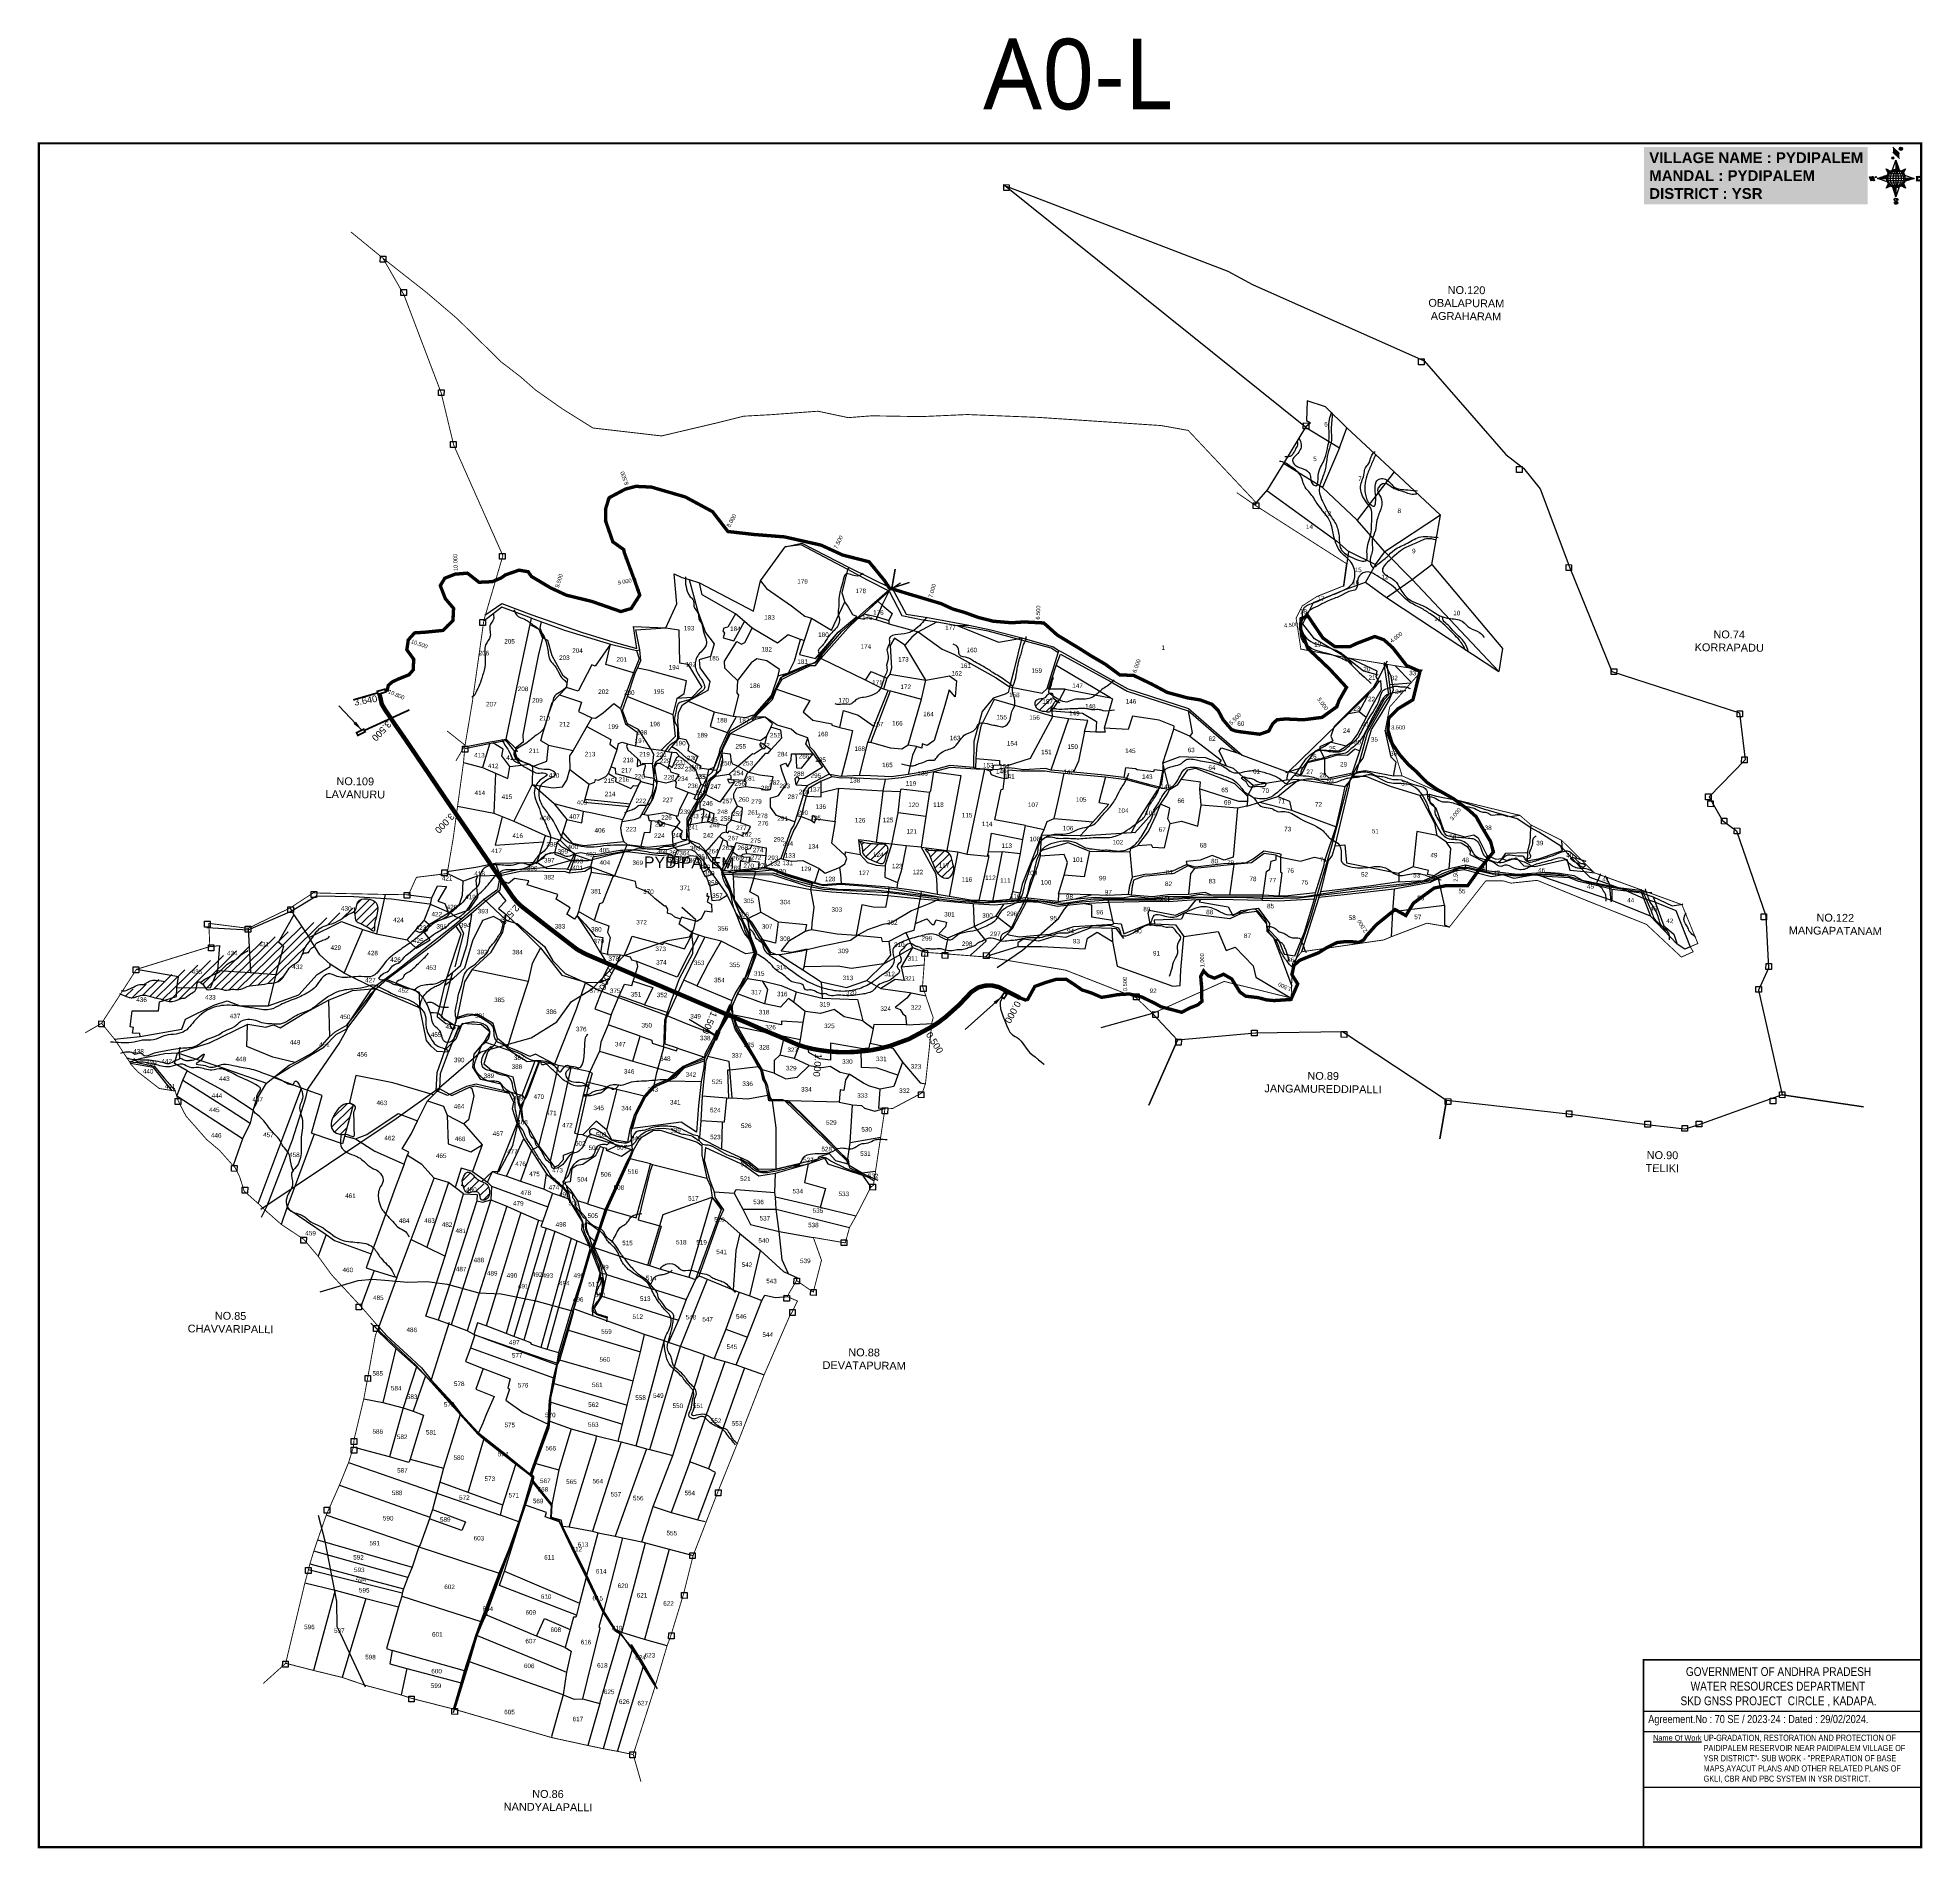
# Model space of a CAD drawing. Header units: inches. Extents: x 193816 to 219909, y 1622772 to 1631107.
# Drawn here: x 193816 to 202243, y 1623007 to 1631107 of the extents above; entities that cross this region are included whole.
import ezdxf
from ezdxf.enums import TextEntityAlignment as Align

# ---------------------------------------------------------------- set-up
doc = ezdxf.new("R2010")
doc.units = ezdxf.units.IN
doc.header["$LTSCALE"] = 15
doc.header["$MEASUREMENT"] = 0
doc.header["$PDMODE"] = 32
doc.header["$PDSIZE"] = 10
for name, color, linetype in [('bord', 1, 'Continuous'), ('CADAS', 1, 'Continuous'), ('CSMark', 72, 'Continuous'), ('FRAME 025', 7, 'Continuous'), ('PLOT', 7, 'Continuous'), ('PLOT NO', 7, 'Continuous'), ('RE REMARKS', 7, 'Continuous'), ('ROAD', 1, 'Continuous'), ('STREAM', 4, 'Continuous'), ('TEXT', 1, 'Continuous'), ('TITLEBLOCK', 7, 'Continuous'), ('Unknown_Line_Type', 7, 'Continuous'), ('VILLAGE BOUNADRY', 5, 'Continuous'), ('VILLAGE BOUNADRY STONES', 1, 'Continuous')]:
    doc.layers.add(name, color=color, linetype=linetype)
doc.styles.add('ARIALN', font='ARIALN.TTF')
doc.styles.get("Standard").update_dxf_attribs({"font": 'arial.ttf'})
doc.styles.add('TMS', font='trebuc.ttf')
doc.dimstyles.get("Standard").update_dxf_attribs({"dimtxt": 0.18, "dimasz": 0.18, "dimexe": 0.18, "dimexo": 0.0625, "dimgap": 0.09, "dimtad": 0, "dimtih": 1, "dimtoh": 1, "dimdec": 4, "dimzin": 0, "dimdsep": 46, "dimtxsty": 'Standard', "dimcen": 0.09, "dimadec": 0, "dimazin": 0, "dimtfac": 1, "dimtdec": 4, "dimtofl": 0, "dimtmove": 0, "dimatfit": 3, "dimfxl": 1, "dimtolj": 1, "dimtzin": 0, "dimarcsym": 0})
pattern_1 = [(267.297113149, (-8720374.938, 50637915.138), (10.5367255337, -0.497431438), [])]
pattern_2 = [(357.297113149, (-8720374.938, 50637915.138), (0.497431438, 10.5367255337), [])]
pattern_3 = [(44.44728, (190534.687, 1623817.617), (-17.716825, 18.06199), [])]

# ---------------------------------------------------------------- blocks, each defined once
blk = doc.blocks.new('*X14')
at = {"color": 0, "linetype": 'Continuous'}
for p, q in [((6321.6, 240.5), (6322.3, 241.2)), ((6321.6, 240.3), (6322.3, 241)), ((6321.6, 240.1), (6322.3, 240.8)), ((6321.6, 239.9), (6322.4, 240.7)), ((6321.6, 239.8), (6322.4, 240.6)), ((6321.6, 239.6), (6322.5, 240.5)), ((6321.6, 239.4), (6322.5, 240.3)), ((6321.6, 239.2), (6322.6, 240.2)), ((6321.7, 239.1), (6322.6, 240.1)), ((6321.8, 240.8), (6322.4, 241.4)), ((6321.8, 239), (6322.7, 240)), ((6321.8, 239), (6322.8, 239.9)), ((6321.9, 238.9), (6322.9, 239.8)), ((6322, 238.8), (6323, 239.7)), ((6322.1, 241.3), (6322.4, 241.6)), ((6322.1, 238.7), (6323.1, 239.6)), ((6322.2, 238.6), (6323.1, 239.6)), ((6322.3, 238.5), (6323.2, 239.5)), ((6322.4, 238.5), (6323.3, 239.4)), ((6322.5, 238.4), (6323.4, 239.3)), ((6322.7, 238.4), (6323.6, 239.3)), ((6322.8, 238.3), (6323.7, 239.2)), ((6322.9, 238.3), (6323.8, 239.1)), ((6323.1, 238.2), (6323.9, 239.1)), ((6323.2, 238.2), (6324, 239)), ((6323.3, 238.2), (6324.2, 239)), ((6323.5, 238.1), (6324.3, 238.9)), ((6323.7, 238.1), (6324.4, 238.9)), ((6323.8, 238.1), (6324.6, 238.8)), ((6324.1, 238.2), (6324.7, 238.8)), ((6324.3, 238.3), (6324.9, 238.8)), ((6324.6, 238.3), (6325.1, 238.8)), ((6324.8, 238.4), (6325.2, 238.8)), ((6325.1, 238.5), (6325.4, 238.8)), ((6325.4, 238.6), (6325.6, 238.8))]:
    blk.add_line(p, q, dxfattribs=at)
blk = doc.blocks.new('*X13')
at = {"color": 0, "linetype": 'Continuous'}
for p, q in [((6324.4, 240.3), (6324.5, 240.4)), ((6324.6, 240.3), (6324.8, 240.5)), ((6324.7, 240.2), (6325, 240.5)), ((6324.8, 240.2), (6325.2, 240.6)), ((6325, 240.1), (6325.5, 240.6)), ((6325.1, 240.1), (6325.6, 240.6)), ((6325.2, 240), (6325.8, 240.6)), ((6325.3, 240), (6326, 240.6)), ((6325.4, 239.9), (6326.1, 240.6)), ((6325.5, 239.8), (6326.2, 240.5)), ((6325.6, 239.8), (6326.3, 240.5)), ((6325.7, 239.7), (6326.5, 240.4)), ((6325.9, 239.6), (6326.6, 240.3)), ((6326, 239.5), (6326.7, 240.3)), ((6326, 239.4), (6326.8, 240.2)), ((6326.1, 239.3), (6327, 240.2)), ((6326.2, 239.3), (6327.1, 240.1)), ((6326.3, 239.2), (6327.1, 240)), ((6326.4, 239.1), (6327.2, 239.9)), ((6326.5, 239), (6327.3, 239.8)), ((6326.5, 238.9), (6327.4, 239.7)), ((6326.6, 238.8), (6327.5, 239.6)), ((6326.7, 238.7), (6327.5, 239.5)), ((6326.8, 238.6), (6327.6, 239.4)), ((6326.8, 238.5), (6327.7, 239.3)), ((6326.8, 236.5), (6327.4, 237)), ((6326.9, 238.3), (6327.8, 239.2)), ((6326.9, 238.2), (6327.9, 239.1)), ((6326.9, 236.8), (6327.6, 237.4)), ((6327, 238.1), (6327.8, 239)), ((6327, 237.9), (6327.8, 238.8)), ((6327, 237.8), (6327.8, 238.6)), ((6327, 237.6), (6327.8, 238.4)), ((6327, 237.4), (6327.8, 238.2)), ((6327, 237.3), (6327.8, 238)), ((6327, 237.1), (6327.8, 237.9))]:
    blk.add_line(p, q, dxfattribs=at)
blk = doc.blocks.new('H')
at = {"layer": 'bord', "extrusion": (0.000427885, 0.004792, 0.999988)}
h = blk.add_hatch(dxfattribs=at)
h.set_pattern_fill('LINE', color=8, scale=84.387686, angle=-2.7029, style=0)
h.set_pattern_definition(pattern_2)
h.paths.add_polyline_path([(-492, 786, -0.090992), (-448, 775), (-486, 912)])
h = blk.add_hatch(dxfattribs=at)
h.set_pattern_fill('LINE', color=8, scale=84.387686, angle=-92.7029, style=0)
h.set_pattern_definition(pattern_1)
h.paths.add_polyline_path([(-625, 665, -0.090992), (-615, 710), (-751, 671)])
h = blk.add_hatch(dxfattribs=at)
h.set_pattern_fill('LINE', color=8, scale=84.387686, angle=-2.7029, style=0)
h.set_pattern_definition(pattern_2)
h.paths.add_polyline_path([(-504, 533, -0.090992), (-549, 543), (-510, 406)])
h = blk.add_hatch(dxfattribs=at)
h.set_pattern_fill('LINE', color=8, scale=84.387686, angle=-92.7029, style=0)
h.set_pattern_definition(pattern_1)
h.paths.add_polyline_path([(-246, 647), (-372, 653, -0.090992), (-382, 609)])
for p, q in [((-516, 1087, -1217), (-432, 994, -1217)), ((-627, 794, -1216), (-567, 760, -1216)), ((-627, 794, -1216), (-584, 747, -1215)), ((-599, 731, -1215), (-627, 794, -1216)), ((-538, 774, -1216), (-487, 906, -1216)), ((-519, 1020, -1217), (-435, 927, -1216)), ((-487, 906, -1216), (-493, 780, -1216)), ((-487, 906, -1216), (-448, 769, -1216)), ((-865, 701, -1215), (-847, 638, -1215)), ((-847, 700, -1215), (-829, 637, -1215)), ((-829, 699, -1215), (-811, 636, -1215)), ((-829, 699, -1215), (-811, 698, -1215)), ((-811, 698, -1215), (-794, 635, -1215)), ((-752, 665, -1215), (-615, 704, -1215)), ((-752, 665, -1215), (-625, 659, -1215)), ((-619, 614, -1215), (-752, 665, -1215)), ((-639, 526, -1214), (-606, 585, -1215)), ((-639, 526, -1214), (-593, 568, -1215)), ((-577, 553, -1215), (-639, 526, -1214)), ((-511, 400, -1214), (-549, 537, -1214)), ((-460, 533, -1215), (-511, 400, -1214)), ((-505, 527, -1214), (-511, 400, -1214)), ((-371, 513, -1214), (-431, 546, -1215)), ((-421, 753, -1216), (-359, 781, -1216)), ((-371, 513, -1214), (-414, 560, -1215)), ((-359, 781, -1216), (-405, 739, -1216)), ((-399, 576, -1215), (-371, 513, -1214)), ((-359, 781, -1216), (-392, 721, -1215)), ((-246, 641, -1215), (-383, 603, -1215)), ((-379, 693, -1215), (-246, 641, -1215)), ((-373, 647, -1215), (-246, 641, -1215)), ((-213, 669, -1215), (-217, 601, -1215)), ((-197, 600, -1215), (-194, 668, -1215))]:
    blk.add_line(p, q, dxfattribs=at)
at = {"layer": 'bord', "color": 8, "linetype": 'ByBlock', "extrusion": (0.000427885, 0.004792, 0.999988)}
for p, q in [((-373, 647, -1215), (-625, 659, -1215)), ((-378, 616, -1215), (-623, 628, -1215)), ((-375, 679, -1215), (-620, 691, -1215)), ((-392, 585, -1215), (-611, 595, -1215)), ((-386, 711, -1215), (-605, 722, -1215)), ((-420, 555, -1215), (-587, 562, -1215)), ((-411, 744, -1216), (-578, 752, -1216)), ((-493, 780, -1216), (-505, 527, -1214))]:
    blk.add_line(p, q, dxfattribs=at)
at = {"layer": 'bord', "extrusion": (0.000427885, 0.004792, 0.999988), "elevation": -1212}
for points, const_width in [([(-522, 960), (-516, 1093)], 1.61), ([(-434, 933), (-428, 1066)], 1.61), ([(-870, 707), (-846, 706)], 0.642), ([(-829, 643), (-855, 644)], 0.642), ([(-829, 643), (-821, 678)], 0.642), ([(-811, 642), (-784, 641)], 0.642), ([(-793, 641), (-782, 694)], 0.642), ([(-177, 605), (-226, 607)], 0.706), ([(-223, 676), (-174, 673)], 0.706), ([(-195, 645), (-185, 644)], 0.706)]:
    blk.add_lwpolyline(points, dxfattribs=dict(at, const_width=const_width))
for points, const_width in [([(-414, 1073, 1), (-398, 1058, 1)], 22.3), ([(-530, 950, 1), (-520, 939, 1)], 14.8), ([(-776, 697, 1), (-769, 690, 1)], 8.9), ([(-180, 618, 1), (-173, 611, 1)], 9.79), ([(-178, 667, 1), (-171, 660, 1)], 9.79), ([(-525, 322, 1), (-533, 329, 1)], 11.1), ([(-490, 362, 1), (-498, 369, 1)], 11.1)]:
    blk.add_lwpolyline(points, format="xyb", close=True, dxfattribs=dict(at, const_width=const_width))
for points in [[(-537, 317), (-531, 310), (-520, 307), (-505, 307), (-494, 310), (-486, 318), (-487, 326), (-491, 333), (-494, 336), (-503, 341), (-522, 347), (-530, 352), (-534, 355), (-537, 363), (-537, 373), (-530, 381), (-520, 384), (-504, 384), (-493, 380), (-487, 373)], [(-522, 348), (-526, 354), (-528, 361), (-528, 371), (-526, 375), (-521, 381), (-515, 384)], [(-505, 307), (-499, 312), (-497, 319), (-497, 327), (-501, 335), (-509, 343)]]:
    blk.add_lwpolyline(points, dxfattribs=at)
at = {"layer": 'bord', "extrusion": (0.000427885, 0.004792, 0.999988)}
for centre, radius in [((-406, 1065, -1212), 22.3), ((-525, 944, -1212), 14.8), ((-773, 694, -1212), 8.9), ((-498, 659, -1212), 127), ((-177, 615, -1212), 9.79), ((-174, 663, -1212), 9.79), ((-529, 325, -1212), 11.1), ((-494, 365, -1212), 11.1)]:
    blk.add_circle(centre, radius, dxfattribs=at)
at = {"layer": 'bord', "color": 8, "linetype": 'ByBlock', "extrusion": (0.000427885, 0.004792, 0.999988)}
for centre, radius, start, end in [((-482, 658, -1212), 128, 94.9254, 259.6691), ((-437, 656, -1212), 141, 113.2864, 241.308), ((-316, 651, -1212), 222, 142.5892, 212.0053), ((-560, 662, -1212), 141, 293.2864, 61.308), ((-681, 668, -1212), 222, 322.5892, 32.0053), ((-515, 660, -1212), 128, 274.9254, 79.6691)]:
    blk.add_arc(centre, radius, start, end, dxfattribs=at)
at = {"layer": 'bord', "extrusion": (0.000427885, 0.004792, 0.999988)}
for points in [[(-516, 1093, -1212), (-431, 1000, -1212), (-519, 1026, -1212), (-434, 933, -1212)], [(-864, 707, -1212), (-846, 706, -1212), (-846, 644, -1212), (-829, 643, -1212)], [(-829, 705, -1212), (-811, 704, -1212), (-811, 642, -1212), (-793, 641, -1212)], [(-193, 674, -1212), (-197, 606, -1212), (-213, 675, -1212), (-216, 607, -1212)]]:
    blk.add_solid(points, dxfattribs=at)
at = {"layer": 'bord', "extrusion": (0.000427885, 0.004792, 0.999988), "xscale": 7.977342409717546, "yscale": 7.977342409717546, "zscale": 7.977342409717546, "rotation": 138.0840426661453}
for name, p in [('*X13', (38301, -31929, -1212)), ('*X14', (38314, -31951, -1212))]:
    blk.add_blockref(name, p, dxfattribs=at)

msp = doc.modelspace()

# ---------------------------------------------------------------- hatches: boundary and pattern name
at = {"layer": 'STREAM'}
h = msp.add_hatch(dxfattribs=at)
h.set_pattern_fill('ANSI31', color=256, scale=202.404939, angle=-0.55272)
h.set_pattern_definition(pattern_3)
edge = h.paths.add_edge_path()
edge.add_spline(control_points=[(198328.6, 1628162.8), (198327.2, 1628160.6), (198319.9, 1628149.9), (198297.3, 1628152.3), (198273.2, 1628139.2), (198276.4, 1628113.8), (198295.8, 1628092.1), (198319.4, 1628093.5), (198344.2, 1628087.4), (198347.1, 1628108.5), (198356.1, 1628120.6), (198362.9, 1628139.5), (198373.8, 1628136.4), (198377.6, 1628134.9)], knot_values=[2.314372, 2.314372, 2.314372, 2.314372, 2.698201, 4.245569, 5.198491, 6.31993, 7.451832, 9.192653, 9.854262, 10.570473, 11.663296, 12.438445, 12.962665, 12.962665, 12.962665, 12.962665], degree=3, periodic=0)
edge.add_line((198377.6, 1628134.9), (198378.4, 1628136))
edge.add_line((198378.4, 1628136), (198328.6, 1628162.8))
h.paths.add_polyline_path([(198303, 1628121.2), (198360.5, 1628120.6), (198360.8, 1628151.6), (198303.2, 1628152.2)], flags=24)
h = msp.add_hatch(dxfattribs=at)
h.set_pattern_fill('ANSI31', color=256, scale=202.404939, angle=-0.55272)
h.set_pattern_definition(pattern_3)
edge = h.paths.add_edge_path()
edge.add_spline(control_points=[(197492.3, 1627512), (197501.5, 1627508.9), (197517.9, 1627503.3), (197546.8, 1627500.2), (197575.8, 1627498.3), (197610.9, 1627501.9), (197621.7, 1627474), (197608.8, 1627453.2), (197607.5, 1627433.4), (197598.1, 1627405.5), (197557.5, 1627423.7), (197527.7, 1627433.8), (197501.8, 1627458.1), (197504.1, 1627478.7), (197501.6, 1627493.9), (197497.1, 1627504.2), (197493.2, 1627510.4), (197492.3, 1627512)], knot_values=[0, 0, 0, 0, 11.553184, 20.513276, 33.973023, 47.848984, 55.642087, 63.589692, 75.18164, 80.155113, 94.644001, 112.221737, 124.004207, 131.270189, 135.718858, 142.211874, 144.407847, 144.407847, 144.407847, 144.407847], degree=3, periodic=0)
h.paths.add_polyline_path([(197545.4, 1627437), (197602.7, 1627436.5), (197603, 1627467), (197545.7, 1627467.5)], flags=24)
h = msp.add_hatch(dxfattribs=at)
h.set_pattern_fill('ANSI31', color=256, scale=202.404939, angle=-0.55272)
h.set_pattern_definition(pattern_3)
edge = h.paths.add_edge_path()
edge.add_spline(control_points=[(197787.4, 1627478.2), (197787.3, 1627478), (197784.1, 1627474.7), (197794.5, 1627463.1), (197804.9, 1627454.3), (197810, 1627433.2), (197826.7, 1627402.5), (197837.2, 1627360.7), (197879.9, 1627339.5), (197902.8, 1627359.2), (197915.4, 1627386.5), (197904.3, 1627417.4), (197900.9, 1627446.6), (197881.3, 1627471.5), (197852.9, 1627470.7), (197828.5, 1627471.9), (197806.2, 1627471), (197792.7, 1627475.7), (197787, 1627477.7)], knot_values=[0, 0, 0, 0, 0.238899, 5.376578, 12.410199, 18.581835, 29.663897, 54.308241, 68.566025, 74.233113, 88.198648, 101.276507, 111.421097, 123.456243, 134.169502, 143.169925, 152.935577, 160.03929, 160.03929, 160.03929, 160.03929], degree=3, periodic=0)
h.paths.add_polyline_path([(197839.7, 1627388.3), (197897, 1627387.7), (197897.3, 1627418.2), (197840, 1627418.8)], flags=24)
h = msp.add_hatch(dxfattribs=at)
h.set_pattern_fill('ANSI31', color=256, scale=202.404939, angle=-0.55272)
h.set_pattern_definition(pattern_3)
edge = h.paths.add_edge_path()
edge.add_spline(control_points=[(195232.1, 1627215.5), (195233.4, 1627201.4), (195235.3, 1627180.9), (195238.4, 1627150.8), (195260.1, 1627142.8), (195281.7, 1627131.6), (195299.5, 1627122.1), (195324.5, 1627102.7), (195319.3, 1627138.5), (195326.7, 1627160.3), (195334.6, 1627194), (195340.4, 1627231.2), (195301.3, 1627258.6), (195238, 1627257), (195243.7, 1627200.1), (195205.8, 1627186.9), (195176.6, 1627165.2), (195132.3, 1627140.7), (195070, 1627129.9), (195044.6, 1627076.4), (195011.8, 1627043), (195001.3, 1627008.5), (194983.9, 1626971.3), (194935, 1626951.6), (194920.4, 1626906), (194887.5, 1626879.2), (194850, 1626878), (194804, 1626867.8), (194755.4, 1626867.6), (194718.9, 1626844.5), (194686.9, 1626852.9), (194663.8, 1626844.8), (194638.4, 1626848.9), (194611.2, 1626858.6), (194570.7, 1626838), (194560.7, 1626871.9), (194522.8, 1626893.7), (194530.4, 1626848.8), (194506.6, 1626833.8), (194488.7, 1626824.9), (194475.1, 1626808), (194457.8, 1626811.6), (194434.2, 1626795.3), (194397.9, 1626793.3), (194362.9, 1626808.7), (194327.2, 1626813.1), (194294.3, 1626827.8), (194264, 1626819.3), (194244.1, 1626811.2), (194220.3, 1626813.3), (194201.9, 1626823), (194188, 1626828.2), (194182.9, 1626830.2)], knot_values=[0, 0, 0, 0, 34.721082, 50.547258, 64.537815, 85.06576, 107.49275, 121.093208, 136.328586, 163.992635, 185.369969, 217.981088, 242.031873, 291.309821, 322.77607, 346.156992, 376.603896, 411.113129, 465.858863, 514.609342, 541.968391, 575.891902, 598.893923, 636.54594, 690.596852, 703.391377, 734.726382, 774.975293, 816.644341, 847.65412, 870.659362, 890.78384, 903.824321, 930.353362, 960.355373, 983.368306, 1003.005033, 1033.155501, 1044.796851, 1067.71193, 1082.300395, 1089.907703, 1106.279632, 1146.881289, 1169.518739, 1196.204534, 1232.417786, 1249.989334, 1269.082426, 1282.768342, 1304.985239, 1317.955425, 1317.955425, 1317.955425, 1317.955425], degree=3, periodic=0)
h = msp.add_hatch(dxfattribs=at)
h.set_pattern_fill('ANSI31', color=256, scale=202.404939, angle=-0.55272)
h.set_pattern_definition(pattern_3)
edge = h.paths.add_edge_path()
edge.add_spline(control_points=[(195221.7, 1626336.3), (195219.4, 1626337.1), (195202.1, 1626341.4), (195169.7, 1626331.1), (195142.2, 1626292.6), (195123.3, 1626252.5), (195134.1, 1626211), (195157.7, 1626203.9), (195169.4, 1626200.4)], knot_values=[0, 0, 0, 0, 4.939745, 35.473178, 78.871185, 111.397747, 139.374874, 166.605324, 166.605324, 166.605324, 166.605324], degree=3, periodic=0)
edge.add_spline(control_points=[(195169.4, 1626200.4), (195171.8, 1626200.1), (195177.9, 1626199.5), (195184.3, 1626202.2), (195189.4, 1626202.1), (195190.4, 1626202)], knot_values=[318.922769, 318.922769, 318.922769, 318.922769, 324.391554, 333.281, 335.450538, 335.450538, 335.450538, 335.450538], degree=3, periodic=0)
edge.add_line((195190.4, 1626202), (195226, 1626333.7))
edge.add_line((195226, 1626333.7), (195221.7, 1626336.3))
h = msp.add_hatch(dxfattribs=at)
h.set_pattern_fill('ANSI31', color=256, scale=202.404939, angle=-0.55272)
h.set_pattern_definition(pattern_3)
edge = h.paths.add_edge_path()
edge.add_spline(control_points=[(195795.1, 1625993.2), (195792.5, 1625994.3), (195780.2, 1626000.1), (195765.9, 1626015.8), (195741.2, 1626039.7), (195721, 1626017.3), (195712.1, 1625995.5), (195715.6, 1625978.4), (195717.3, 1625971.8)], knot_values=[0.326566, 0.326566, 0.326566, 0.326566, 0.72994, 2.326419, 3.752422, 4.578233, 6.174621, 7.157634, 7.157634, 7.157634, 7.157634], degree=3, periodic=0)
edge.add_spline(control_points=[(195717.3, 1625971.8), (195719.5, 1625971.4), (195722.5, 1625970), (195719, 1625955.5), (195733.7, 1625935), (195760.1, 1625945), (195797.1, 1625945.9), (195791.2, 1625903.9), (195823.5, 1625906.6), (195837, 1625928.9), (195836.2, 1625948.1), (195833.5, 1625959.2), (195833.1, 1625960.6)], knot_values=[9.740908, 9.740908, 9.740908, 9.740908, 10.047129, 10.300633, 11.683578, 12.714939, 14.32699, 15.830816, 16.814896, 17.966232, 19.390426, 19.597001, 19.597001, 19.597001, 19.597001], degree=3, periodic=0)
edge.add_line((195833.1, 1625960.6), (195795.1, 1625993.2))
h.paths.add_polyline_path([(195726.4, 1625939), (195783.9, 1625938.5), (195784.2, 1625969.5), (195726.7, 1625970)], flags=25)

# ---------------------------------------------------------------- linework, layer by layer
at = {"color": 5, "const_width": 15, "elevation": 281.1}
msp.add_lwpolyline([(195379, 1628187.8), (195383.3, 1628209.2), (195401.1, 1628225), (195429.8, 1628238.4), (195476, 1628256.9), (195495.4, 1628279.1), (195496.8, 1628326.9), (195466.3, 1628368.7), (195473.1, 1628413.2), (195501.1, 1628444.3), (195548.2, 1628447.3), (195628.4, 1628455.3), (195672.5, 1628499.9), (195675.5, 1628554), (195638.4, 1628597.6), (195616, 1628655.9), (195636.2, 1628688.9), (195682.5, 1628707), (195737.5, 1628711.4), (195789.1, 1628670.7), (195847.6, 1628673.3), (195887.7, 1628689.5), (195906.6, 1628703.4), (195968.2, 1628724.9), (196008.7, 1628717.8), (196023.8, 1628696.6), (196110.2, 1628645.2), (196180.1, 1628612.9), (196293.9, 1628585), (196423.3, 1628539.7), (196469.6, 1628553.2), (196508, 1628613.3), (196485.6, 1628677.3), (196438.6, 1628803.9), (196436.7, 1628816.5), (196387.7, 1628851.6), (196355.3, 1628944.7), (196355.5, 1628999.7), (196370.9, 1629048.7), (196443.4, 1629087.4), (196490.3, 1629099.7), (196537.9, 1629097.5), (196558.4, 1629096.9), (196712, 1629052.2), (196833.4, 1628986.7), (196902.1, 1628897.8), (197019.5, 1628884.4), (197155.3, 1628873.7), (197319, 1628836.8), (197415.6, 1628792.4), (197533.4, 1628762.4), (197602.1, 1628678.7), (197623.7, 1628645.3), (197690.5, 1628624.5), (197855.8, 1628575), (197907.6, 1628551.1), (197963.3, 1628534.9), (198020.5, 1628513.8), (198089.4, 1628496.3), (198171.2, 1628489.6), (198226.4, 1628493.2), (198314.7, 1628488.7), (198375.8, 1628434.2), (198443.4, 1628393.1), (198478.2, 1628372), (198523.5, 1628343.1), (198590.4, 1628303.8), (198654.4, 1628256.5), (198716.7, 1628253.9), (198796.6, 1628215.5), (198867.2, 1628177.9), (198957.2, 1628153.6), (199014.8, 1628144.2), (199066.7, 1628124.9), (199094.6, 1628097.1), (199117, 1628055.3), (199153.8, 1628012.3), (199172.3, 1628005.4), (199194.8, 1628001.7), (199280, 1627990.9), (199320.1, 1628004.4), (199338.7, 1628038.1), (199358.2, 1628055.7), (199396.1, 1628059.1), (199475.8, 1628055.6), (199559.1, 1628066.3), (199625.1, 1628113.8), (199634.7, 1628141.2), (199668.6, 1628200.6), (199594.4, 1628280.9), (199495.4, 1628375.2), (199462.4, 1628463.2), (199465.5, 1628508.3), (199496.2, 1628519.5), (199562.6, 1628421.7), (199615.5, 1628383.4), (199682.7, 1628382), (199713.4, 1628396.9), (199795.1, 1628428), (199835.5, 1628413.6), (199875.1, 1628378.1), (199937.2, 1628298.3), (199997, 1628272), (199965.7, 1628145.3), (199898.1, 1628104.4), (199856.6, 1628062.5), (199854, 1628008.6), (199872.1, 1627949.9), (199907.4, 1627898.1), (199945.6, 1627854.8), (199979.3, 1627825.3), (200026.1, 1627776.9), (200072.9, 1627744.4), (200145.5, 1627703.5), (200215.3, 1627651.7), (200248.2, 1627622), (200276.4, 1627571.5), (200313.1, 1627510), (200325.5, 1627464.2), (200261.6, 1627385.1), (200210.6, 1627313.7), (200112.2, 1627313.4), (200060.9, 1627303), (199967.9, 1627235.5), (199934, 1627179.9), (199885.6, 1627206.8), (199800.9, 1627138), (199757.3, 1627088.7), (199745, 1627070.4), (199724.3, 1627059.5), (199689.4, 1627063.1), (199658.3, 1627062.7), (199626.3, 1627059), (199607.9, 1627050.4), (199577.7, 1627034.8), (199544.9, 1627014), (199489.5, 1626991.9), (199459.5, 1626979.8), (199433.7, 1626957.2), (199424.3, 1626915.9), (199450.4, 1626874), (199420.2, 1626804.4), (199345, 1626799.5), (199310.9, 1626802.5), (199272.5, 1626812.9), (199217.7, 1626819.1), (199191.6, 1626838), (199155.3, 1626896.3), (199118.9, 1626917.2), (199077.7, 1626899.7), (199050.3, 1626910.7), (199029.2, 1626932.2), (199016.4, 1626908), (199020.2, 1626864.8), (199020.4, 1626826), (199022.1, 1626796.1), (199002.9, 1626779.9), (198965.9, 1626765.5), (198932, 1626747.1), (198838.9, 1626771.7), (198812, 1626787), (198752.8, 1626815.5), (198697.6, 1626829.1), (198645.7, 1626826.1), (198607.5, 1626819.3), (198573.6, 1626813.9), (198527.2, 1626833.8), (198486, 1626847.1), (198447.7, 1626873.5), (198414.5, 1626895.2), (198369.4, 1626894.3), (198325.2, 1626881.1), (198274.9, 1626862.9), (198242.1, 1626803.8), (198242.1, 1626803.8), (198242.1, 1626803.8)], dxfattribs=at)
at = {"color": 5, "elevation": 281.1}
msp.add_lwpolyline([(195380, 1628192.7, 8, 8, 0), (195383.3, 1628209.2, 8, 8, 0), (195401.1, 1628225, 8, 8, 0), (195429.8, 1628238.4, 8, 8, 0), (195476, 1628256.9, 8, 8, 0), (195495.4, 1628279.1, 8, 8, 0), (195496.8, 1628326.9, 8, 8, 0), (195466.3, 1628368.7, 8, 8, 0), (195473.1, 1628413.2, 8, 8, 0), (195501.1, 1628444.3, 8, 8, 0), (195548.2, 1628447.3, 8, 8, 0), (195628.4, 1628455.3, 8, 8, 0), (195672.5, 1628499.9, 8, 8, 0), (195675.5, 1628554, 8, 8, 0), (195638.4, 1628597.6, 8, 8, 0), (195616, 1628655.9, 8, 8, 0), (195636.2, 1628688.9, 8, 8, 0), (195682.5, 1628707, 8, 8, 0), (195737.5, 1628711.4, 8, 8, 0), (195789.1, 1628670.7, 8, 8, 0), (195847.6, 1628673.3, 8, 8, 0), (195887.7, 1628689.5, 8, 8, 0), (195906.6, 1628703.4, 8, 8, 0), (195968.2, 1628724.9, 8, 8, 0), (196008.7, 1628717.8, 8, 8, 0), (196023.8, 1628696.6, 8, 8, 0), (196110.2, 1628645.2, 8, 8, 0), (196180.1, 1628612.9, 8, 8, 0), (196293.9, 1628585, 8, 8, 0), (196423.3, 1628539.7, 8, 8, 0), (196469.6, 1628553.2, 8, 8, 0), (196508, 1628613.3, 8, 8, 0), (196485.6, 1628677.3, 8, 8, 0), (196438.6, 1628803.9, 8, 8, 0), (196436.7, 1628816.5, 8, 8, 0), (196387.7, 1628851.6, 8, 8, 0), (196355.3, 1628944.7, 8, 8, 0), (196355.5, 1628999.7, 8, 8, 0), (196370.9, 1629048.7, 8, 8, 0), (196443.4, 1629087.4, 8, 8, 0), (196490.3, 1629099.7, 8, 8, 0), (196537.9, 1629097.5, 8, 8, 0), (196558.4, 1629096.9, 8, 8, 0), (196712, 1629052.2, 8, 8, 0), (196833.4, 1628986.7, 8, 8, 0), (196902.1, 1628897.8, 8, 8, 0), (197019.5, 1628884.4, 8, 8, 0), (197155.3, 1628873.7, 8, 8, 0), (197319, 1628836.8, 8, 8, 0), (197415.6, 1628792.4, 8, 8, 0), (197533.4, 1628762.4, 8, 8, 0), (197602.1, 1628678.7, 8, 8, 0), (197623.7, 1628645.3, 8, 8, 0), (197690.5, 1628624.5, 8, 8, 0), (197855.8, 1628575, 8, 8, 0), (197907.6, 1628551.1, 8, 8, 0), (197963.3, 1628534.9, 8, 8, 0), (198020.5, 1628513.8, 8, 8, 0), (198089.4, 1628496.3, 8, 8, 0), (198171.2, 1628489.6, 8, 8, 0), (198226.4, 1628493.2, 8, 8, 0), (198314.7, 1628488.7, 8, 8, 0), (198375.8, 1628434.2, 8, 8, 0), (198443.4, 1628393.1, 8, 8, 0), (198478.2, 1628372, 8, 8, 0), (198523.5, 1628343.1, 8, 8, 0), (198590.4, 1628303.8, 8, 8, 0), (198654.4, 1628256.5, 8, 8, 0), (198716.7, 1628253.9, 8, 8, 0), (198796.6, 1628215.5, 8, 8, 0), (198867.2, 1628177.9, 8, 8, 0), (198957.2, 1628153.6, 8, 8, 0), (199014.8, 1628144.2, 8, 8, 0), (199066.7, 1628124.9, 8, 8, 0), (199094.6, 1628097.1, 8, 8, 0), (199117, 1628055.3, 8, 8, 0), (199153.8, 1628012.3, 8, 8, 0), (199172.3, 1628005.4, 8, 8, 0), (199194.8, 1628001.7, 8, 8, 0), (199280, 1627990.9, 8, 8, 0), (199320.1, 1628004.4, 8, 8, 0), (199338.7, 1628038.1, 8, 8, 0), (199358.2, 1628055.7, 8, 8, 0), (199396.1, 1628059.1, 8, 8, 0), (199475.8, 1628055.6, 8, 8, 0), (199559.1, 1628066.3, 8, 8, 0), (199625.1, 1628113.8, 8, 8, 0), (199634.7, 1628141.2, 8, 8, 0), (199668.6, 1628200.6, 8, 8, 0), (199594.4, 1628280.9, 8, 8, 0), (199495.4, 1628375.2, 8, 8, 0), (199462.4, 1628463.2, 8, 8, 0), (199465.5, 1628508.3, 8, 8, 0), (199496.2, 1628519.5, 8, 8, 0), (199562.6, 1628421.7, 8, 8, 0), (199615.5, 1628383.4, 8, 8, 0), (199682.7, 1628382, 8, 8, 0), (199713.4, 1628396.9, 8, 8, 0), (199795.1, 1628428, 8, 8, 0), (199835.5, 1628413.6, 8, 8, 0), (199875.1, 1628378.1, 8, 8, 0), (199937.2, 1628298.3, 8, 8, 0), (199997, 1628272, 8, 8, 0), (199965.7, 1628145.3, 8, 8, 0), (199898.1, 1628104.4, 8, 8, 0), (199856.6, 1628062.5, 8, 8, 0), (199854, 1628008.6, 8, 8, 0), (199872.1, 1627949.9, 8, 8, 0), (199907.4, 1627898.1, 8, 8, 0), (199945.6, 1627854.8, 8, 8, 0), (199979.3, 1627825.3, 8, 8, 0), (200026.1, 1627776.9, 8, 8, 0), (200072.9, 1627744.4, 8, 8, 0), (200145.5, 1627703.5, 8, 8, 0), (200215.3, 1627651.7, 8, 8, 0), (200248.2, 1627622, 8, 8, 0), (200276.4, 1627571.5, 8, 8, 0), (200313.1, 1627510, 8, 8, 0), (200325.5, 1627464.2, 8, 8, 0), (200261.6, 1627385.1, 8, 8, 0), (200210.6, 1627313.7, 8, 8, 0), (200112.2, 1627313.4, 8, 8, 0), (200060.9, 1627303, 8, 8, 0), (199967.9, 1627235.5, 8, 8, 0), (199934, 1627179.9, 8, 8, 0), (199885.6, 1627206.8, 8, 8, 0), (199800.9, 1627138, 8, 8, 0), (199757.3, 1627088.7, 8, 8, 0), (199745, 1627070.4, 8, 8, 0), (199724.3, 1627059.5, 8, 8, 0), (199689.4, 1627063.1, 8, 8, 0), (199658.3, 1627062.7, 8, 8, 0), (199626.3, 1627059, 8, 8, 0), (199607.9, 1627050.4, 8, 8, 0), (199577.7, 1627034.8, 8, 8, 0), (199544.9, 1627014, 8, 8, 0), (199489.5, 1626991.9, 8, 8, 0), (199459.5, 1626979.8, 8, 8, 0), (199433.7, 1626957.2, 8, 8, 0), (199424.3, 1626915.9, 8, 8, 0), (199450.4, 1626874, 8, 8, 0), (199420.2, 1626804.4, 8, 8, 0), (199345, 1626799.5, 8, 8, 0), (199310.9, 1626802.5, 8, 8, 0), (199272.5, 1626812.9, 8, 8, 0), (199217.7, 1626819.1, 8, 8, 0), (199191.6, 1626838, 8, 8, 0), (199155.3, 1626896.3, 8, 8, 0), (199118.9, 1626917.2, 8, 8, 0), (199077.7, 1626899.7, 8, 8, 0), (199050.3, 1626910.7, 8, 8, 0), (199029.2, 1626932.2, 8, 8, 0), (199016.4, 1626908, 8, 8, 0), (199020.2, 1626864.8, 8, 8, 0), (199020.4, 1626826, 8, 8, 0), (199022.1, 1626796.1, 8, 8, 0), (199002.9, 1626779.9, 8, 8, 0), (198965.9, 1626765.5, 8, 8, 0), (198932, 1626747.1, 8, 8, 0), (198838.9, 1626771.7, 8, 8, 0), (198812, 1626787, 8, 8, 0), (198752.8, 1626815.5, 8, 8, 0), (198697.6, 1626829.1, 8, 8, 0), (198645.7, 1626826.1, 8, 8, 0), (198607.5, 1626819.3, 8, 8, 0), (198573.6, 1626813.9, 8, 8, 0), (198527.2, 1626833.8, 8, 8, 0), (198486, 1626847.1, 8, 8, 0), (198447.7, 1626873.5, 8, 8, 0), (198414.5, 1626895.2, 8, 8, 0), (198369.4, 1626894.3, 8, 8, 0), (198325.2, 1626881.1, 8, 8, 0), (198274.9, 1626862.9, 8, 8, 0), (198242.1, 1626803.8, 8, 8, 0), (198242.1, 1626803.8, 8, 8, 0), (198242.1, 1626803.8, 0, 0, 0)], format="xyseb", dxfattribs=at)
at = {"color": 5, "const_width": 8}
for points in [[(195332.6, 1628174.9), (195226.8, 1628144.5)], [(195277, 1628008), (195478, 1628100)], [(196912, 1626782), (196858.3, 1626660.5)]]:
    msp.add_lwpolyline(points, dxfattribs=at)
for points in [[(195372.1, 1628179.6), (195337.9, 1628169.6), (195333.9, 1628182.5), (195368.1, 1628192.5)], [(195279.5, 1628001.7), (195247.6, 1627985.9), (195241.4, 1627997.9), (195273.3, 1628013.7)], [(198149.3, 1626827.1), (198136.9, 1626808.7), (198125.7, 1626816.3), (198138.1, 1626834.7)], [(198149.3, 1626827.1), (198136.9, 1626808.7), (198125.7, 1626816.3), (198138.1, 1626834.7)], [(196864.4, 1626657.8), (196850.9, 1626624.8), (196838.3, 1626629.7), (196851.8, 1626662.7)]]:
    msp.add_lwpolyline(points, close=True, dxfattribs=at)
at = {"color": 1}
for const_width in [20, 15]:
    msp.add_lwpolyline([(198209, 1626811), (198114, 1626859.8), (198081.8, 1626867.3), (198053.2, 1626866.3), (198021.9, 1626858.2), (197990.8, 1626838), (197967.3, 1626812.8), (197935.4, 1626779.5), (197875.5, 1626725.9), (197843.4, 1626701.5), (197814.7, 1626682.6), (197712.3, 1626627.7), (197625.6, 1626596.1), (197576.8, 1626584), (197540.1, 1626576.9), (197503.5, 1626572.9), (197464.7, 1626569.5), (197431.5, 1626568.7), (197392.5, 1626569.2), (197352.9, 1626572.3), (197317.3, 1626577), (197284.3, 1626582.6), (197247.8, 1626591.3), (197212.8, 1626602.8), (197130.4, 1626639.1), (197064.6, 1626666.2), (197003.7, 1626693), (196948.8, 1626716.4), (196886.4, 1626742.1), (196701.7, 1626821.3), (196267.2, 1627007), (196228.3, 1627028), (196098.9, 1627127.5), (195978.6, 1627221.4), (195957, 1627242), (195938.6, 1627265.3), (195849.2, 1627396.7), (195745.3, 1627548.7), (195654.2, 1627681.2), (195542.5, 1627846.3), (195457, 1627972.2), (195410.2, 1628039.3), (195384.4, 1628078), (195369.7, 1628099.6), (195354.3, 1628125.5), (195345.2, 1628167.9)], dxfattribs=dict(at, const_width=const_width))
at = {"color": 152, "const_width": 15}
msp.add_lwpolyline([(198237.9, 1626800.2), (198209.4, 1626811.1)], dxfattribs=at)
at = {"color": 3}
msp.add_circle((195379, 1628187.8, 281.1), 5, dxfattribs=at)
for p in [(196503.4, 1629099.1, 281.1), (196553.4, 1629097.1, 281.1), (196369, 1629042.8, 281.1), (196409.6, 1629069.4, 281.1), (196454.6, 1629090.4, 281.1), (196601.6, 1629084.4, 281.1), (196649.6, 1629070.4, 281.1), (196697.6, 1629056.4, 281.1), (196742.8, 1629035.6, 281.1), (196786.8, 1629011.8, 281.1), (196355.3, 1628944.9, 281.1), (196355.5, 1628994.9, 281.1), (196830.8, 1628988.1, 281.1), (196862.2, 1628949.4, 281.1), (196371.7, 1628897.6, 281.1), (196388.7, 1628850.9, 281.1), (196892.8, 1628909.9, 281.1), (196936.6, 1628893.9, 281.1), (196986.3, 1628888.2, 281.1), (197036, 1628883.1, 281.1), (197085.9, 1628879.2, 281.1), (197135.7, 1628875.3, 281.1), (197184.9, 1628867, 281.1), (197233.7, 1628856, 281.1), (197282.5, 1628845, 281.1), (196429.4, 1628821.7, 281.1), (196448.4, 1628777.4, 281.1), (197330.4, 1628831.5, 281.1), (197375.8, 1628810.7, 281.1), (197421.6, 1628790.8, 281.1), (197470.1, 1628778.5, 281.1), (197518.5, 1628766.2, 281.1), (195640.2, 1628690.5, 281.1), (195687, 1628707.4, 281.1), (195736.9, 1628711.4, 281.1), (195776.3, 1628680.8, 281.1), (195822.7, 1628672.2, 281.1), (195870.8, 1628682.7, 281.1), (195914.5, 1628706.2, 281.1), (195961.7, 1628722.6, 281.1), (196009.8, 1628716.2, 281.1), (196046.1, 1628683.4, 281.1), (196465.9, 1628730.5, 281.1), (196483.3, 1628683.7, 281.1), (197555.4, 1628735.6, 281.1), (197587.1, 1628696.9, 281.1), (195618.5, 1628649.4, 281.1), (195636.5, 1628602.7, 281.1), (196089.1, 1628657.8, 281.1), (196133.3, 1628634.5, 281.1), (196178.7, 1628613.5, 281.1), (196227.1, 1628601.4, 281.1), (196275.7, 1628589.5, 281.1), (196494.3, 1628591.9, 281.1), (196499.9, 1628636.5, 281.1), (197616.4, 1628656.5, 281.1), (197658.6, 1628634.4, 281.1), (197706.4, 1628619.7, 281.1), (197754.3, 1628605.4, 281.1), (197802.2, 1628591, 281.1), (195667.2, 1628563.6, 281.1), (195673.4, 1628516.7, 281.1), (196323.4, 1628574.7, 281.1), (196370.6, 1628558.2, 281.1), (196417.8, 1628541.6, 281.1), (196465.7, 1628552, 281.1), (197850.1, 1628576.7, 281.1), (197895.8, 1628556.5, 281.1), (197943.1, 1628540.7, 281.1), (197990.5, 1628524.8, 281.1), (198038, 1628509.3, 281.1), (199489.8, 1628517.1, 281.1), (195508.4, 1628444.8, 281.1), (195558.3, 1628448.3, 281.1), (195608, 1628453.3, 281.1), (195649.2, 1628476.3, 281.1), (198086.5, 1628497.1, 281.1), (198136.2, 1628492.5, 281.1), (198186.1, 1628490.6, 281.1), (198236, 1628492.7, 281.1), (198285.9, 1628490.1, 281.1), (198330.5, 1628474.6, 281.1), (198367.8, 1628441.3, 281.1), (199463.9, 1628484.2, 281.1), (199472.6, 1628436.1, 281.1), (199520.4, 1628483.8, 281.1), (199548.5, 1628442.4, 281.1), (199767.9, 1628417.7, 281.1), (199814.8, 1628421, 281.1), (195469.7, 1628364, 281.1), (195473, 1628412.4, 281.1), (198409.4, 1628413.8, 281.1), (198452.1, 1628387.8, 281.1), (198494.6, 1628361.5, 281.1), (198537.1, 1628335.1, 281.1), (199490.1, 1628389.3, 281.1), (199520.7, 1628351.1, 281.1), (199582.8, 1628407.1, 281.1), (199625.2, 1628383.2, 281.1), (199675.1, 1628382.2, 281.1), (199721.2, 1628399.9, 281.1), (199856.4, 1628394.9, 281.1), (199890.4, 1628358.5, 281.1), (195491.3, 1628274.4, 281.1), (195496.7, 1628322.9, 281.1), (198580.2, 1628309.8, 281.1), (198621.1, 1628281.1, 281.1), (198663, 1628256.1, 281.1), (198712.9, 1628254.1, 281.1), (199557, 1628316.6, 281.1), (199593.2, 1628282.1, 281.1), (199921, 1628319, 281.1), (199958.9, 1628288.7, 281.1), (199995, 1628263.9, 281.1), (195345.2, 1628167.9), (195379.1, 1628188.1, 281.1), (195405.3, 1628227, 281.1), (195451.2, 1628247, 281.1), (198758.4, 1628233.9, 281.1), (198803.3, 1628212, 281.1), (198847.4, 1628188.4, 281.1), (198893.8, 1628170.7, 281.1), (199627.2, 1628245.5, 281.1), (199649.3, 1628166.8, 281.1), (199661.1, 1628208.7, 281.1), (199971, 1628166.8, 281.1), (199983, 1628215.3, 281.1), (195352, 1628136.2), (198942.1, 1628157.7, 281.1), (198991.1, 1628148, 281.1), (199039.2, 1628135.1, 281.1), (199081.3, 1628110.4, 281.1), (199591.4, 1628089.6, 281.1), (199627.9, 1628121.8, 281.1), (199899, 1628105, 281.1), (199941.8, 1628130.9, 281.1), (195402.6, 1628050.7), (199109.3, 1628069.6, 281.1), (199138.9, 1628029.6, 281.1), (199179.6, 1628004.2, 281.1), (199229.2, 1627997.3, 281.1), (199323.2, 1628010, 281.1), (199352, 1628050.1, 281.1), (199399.7, 1628059, 281.1), (199449.6, 1628056.7, 281.1), (199499.4, 1628058.6, 281.1), (199549, 1628065, 281.1), (199854.7, 1628022.7, 281.1), (199863.7, 1628069.7, 281.1), (195459.5, 1627968.5), (199278.8, 1627991, 281.1), (199864.6, 1627974.3, 281.1), (199885.9, 1627929.7, 281.1), (195515.7, 1627885.8), (199915.2, 1627889.3, 281.1), (199948.7, 1627852.2, 281.1), (195571.8, 1627803), (199985.7, 1627818.6, 281.1), (200020.5, 1627782.7, 281.1), (200060.5, 1627753, 281.1), (195627.8, 1627720.2), (200103.4, 1627727.2, 281.1), (200146.8, 1627702.5, 281.1), (200187, 1627672.8, 281.1), (195684.2, 1627637.6), (200226.2, 1627641.9, 281.1), (200258.1, 1627604.2, 281.1), (195740.9, 1627555.2), (200282.8, 1627560.7, 281.1), (200308.5, 1627517.8, 281.1), (195797.3, 1627472.6), (200298.2, 1627430.4, 281.1), (200323.8, 1627470.5, 281.1), (195853.7, 1627390.1), (200237.3, 1627351.1, 281.1), (200266.8, 1627391.5, 281.1), (195909.9, 1627307.4), (199977.4, 1627242.3, 281.1), (200017.8, 1627271.7, 281.1), (200058.3, 1627301, 281.1), (200106.7, 1627312.3, 281.1), (200156.6, 1627313.5, 281.1), (200206.6, 1627313.7, 281.1), (195971, 1627228.6), (196049.2, 1627166.3), (199832.9, 1627164, 281.1), (199871.7, 1627195.6, 281.1), (199913.7, 1627191.2, 281.1), (199948, 1627202.7, 281.1), (196128.2, 1627105), (199762, 1627094, 281.1), (199795.1, 1627131.5, 281.1), (196207.4, 1627044), (196294.3, 1626995.4), (199493, 1626993.2, 281.1), (199539.4, 1627011.8, 281.1), (199582.4, 1627037.2, 281.1), (199627.3, 1627059.1, 281.1), (199677.1, 1627062.9, 281.1), (199726.6, 1627060.7, 281.1), (196386.3, 1626956.1), (196478.2, 1626916.8), (199024.4, 1626923.2, 281.1), (199059.2, 1626907.1, 281.1), (199105.4, 1626911.4, 281.1), (199427.2, 1626928.3, 281.1), (199449, 1626970.7, 281.1), (196570.2, 1626877.5), (196662.1, 1626838.2), (198022.7, 1626858.4), (198120.1, 1626856.7), (198266.3, 1626847.5, 281.1), (198305.3, 1626873.9, 281.1), (198352.9, 1626889.3, 281.1), (198402.1, 1626894.9, 281.1), (198446, 1626874.6, 281.1), (198487.4, 1626846.7, 281.1), (198534.7, 1626830.6, 281.1), (198630.5, 1626823.4, 281.1), (198680.2, 1626828.1, 281.1), (198729.2, 1626821.3, 281.1), (199019.3, 1626875.3, 281.1), (199020.5, 1626825.3, 281.1), (199149.6, 1626899.6, 281.1), (199178.2, 1626859.5, 281.1), (199211.6, 1626823.5, 281.1), (199435.3, 1626839.2, 281.1), (199444, 1626884.3, 281.1), (196754.1, 1626798.8), (196846, 1626759.4), (197948.2, 1626792.8), (198209, 1626811), (198242.1, 1626803.8, 281.1), (198581.2, 1626815.1, 281.1), (198776, 1626804.3, 281.1), (198820.7, 1626782.1, 281.1), (198867, 1626764.3, 281.1), (198915.3, 1626751.5, 281.1), (198960.8, 1626762.7, 281.1), (199006.3, 1626782.7, 281.1), (199260, 1626814.3, 281.1), (199308.6, 1626803.1, 281.1), (199358.3, 1626800.3, 281.1), (199408.2, 1626803.6, 281.1), (196938.2, 1626720.7), (197030.1, 1626681.4), (197791.4, 1626670.1), (197874.6, 1626725.2), (197122.2, 1626642.5), (197213.9, 1626602.5), (197310.7, 1626578.1), (197410.1, 1626569), (197509.9, 1626573.6), (197608.1, 1626591.8), (197702.7, 1626624.1)]:
    msp.add_point(p, dxfattribs=at)
at = {"color": 5}
for p in [(195402.6, 1628050.7), (195684.2, 1627637.6), (195971, 1627228.6), (196386.3, 1626956.1), (196846, 1626759.4), (197791.4, 1626670.1), (197310.7, 1626578.1)]:
    msp.add_point(p, dxfattribs=at)
at = {"layer": 'FRAME 025', "lineweight": -3}
for points, elevation in [([(201000.2, 1623621), (202242.6, 1623621)], 0.4), ([(201000.2, 1623529.7), (202240.7, 1623530.5)], 4.9), ([(201000, 1623280.9), (202242.1, 1623280.2)], 6)]:
    msp.add_lwpolyline(points, dxfattribs=dict(at, elevation=elevation))
at = {"layer": 'PLOT'}
for points in [[(199675, 1628329.4), (199525.8, 1628417.6), (199473.5, 1628485.4), (199521.5, 1628579.7), (199655.6, 1628636.1), (199754, 1628671.1), (199847.6, 1628602.5), (199995.7, 1628504.5), (200349.1, 1628270.8), (199962, 1628682.8), (200050.8, 1628749.7), (200088.6, 1628971.5), (199881.9, 1629164.4), (199669.9, 1629361.7), (199575.1, 1629455.8), (199492.3, 1629482), (199489.7, 1629393.9), (199507.4, 1629384.4), (199484.4, 1629365.2), (199636.9, 1629272.3), (199669.9, 1629361.7)], [(199484.4, 1629365.2), (199386.1, 1629202.3), (199315.5, 1629085.2), (199256.4, 1629018.1)], [(199636.9, 1629272.3), (199560.6, 1629094.7)], [(199676.7, 1628809.5), (199798.1, 1628750.7), (199839.4, 1628807.1), (199716.1, 1628948), (199560.6, 1629094.7), (199386.1, 1629202.3)], [(199881.9, 1629164.4), (199716.1, 1628948)], [(199312.1, 1629081), (199625.4, 1628854), (199676.7, 1628808.6), (199655.6, 1628651.3)], [(200088.6, 1628971.5), (199839.4, 1628807.1), (199962, 1628682.8)], [(197623.6, 1628631.5), (197527.1, 1628680), (197438.3, 1628727.7), (197229.7, 1628837.6), (197158.9, 1628828.5)], [(196729.1, 1628683.3), (196767.6, 1628539.8), (196802.4, 1628446.4), (196840.4, 1628395.9), (196824.1, 1628338.1), (196773, 1628324.1), (196776.6, 1628287.7), (196821.1, 1628226.2), (196812.5, 1628185.9), (196723.9, 1628138.5)], [(197047.6, 1628676.6), (197074.1, 1628642.7), (197186.7, 1628564.9), (197245.8, 1628518.9), (197275.9, 1628509.8), (197365.6, 1628456.5), (197424.4, 1628582.8), (197412.7, 1628622.7), (197438.3, 1628727.7), (197443.9, 1628736.6)], [(199798.1, 1628750.7), (199754, 1628671.1)], [(199847.6, 1628602.5), (199962, 1628682.8)], [(200050.8, 1628749.7), (200366, 1628373.9), (200349.1, 1628270.8)], [(196945.8, 1628230.6), (196912, 1628261.9), (196888.7, 1628286), (196887.5, 1628317.7), (196941.6, 1628406.1), (196963.1, 1628393.4), (196977.3, 1628401.1), (197010.9, 1628465.6), (196976.6, 1628494.6), (196936.2, 1628529), (196787.6, 1628614.8), (196774.7, 1628667.6)], [(199570.1, 1627881.3), (199492.6, 1627862.4), (199466.3, 1627807.7), (199424.8, 1627819.3), (199408.2, 1627821.3), (199402.5, 1627804.3), (199399.9, 1627785), (199251.5, 1627761.9), (199206.9, 1627799.2), (199162.5, 1627837.3), (199132.6, 1627848.7), (199038.9, 1627886), (198922.6, 1627889.9), (198847.3, 1627862), (198896.4, 1628013.3), (198898.1, 1628026.6), (198830.9, 1628053.2), (198711.1, 1628071.4), (198692.3, 1628012.3), (198584.7, 1628018.6), (198589.1, 1627999.9), (198547.9, 1628000.7), (198496.9, 1628003.5), (198512.3, 1628052), (198425.1, 1628060.5), (198354.7, 1628069.9), (198260.3, 1628099.1), (198190.1, 1628118.4), (198093.2, 1628146.4), (198033.8, 1628027.5), (198014.9, 1627940.3), (198010.9, 1627882.9), (198009.4, 1627839.2), (198000.3, 1627842), (197894.1, 1627851.4), (197814.1, 1627828.2), (197708, 1627811.3), (197634, 1627800.6), (197539.6, 1627804.2), (197490.9, 1627806.2), (197407.6, 1627801.6), (197358.5, 1627810.1), (197287.8, 1627915.2), (197270.1, 1627932.9), (197259.8, 1627974.9), (197209.3, 1627993.4), (197184.7, 1628013.8), (197123.2, 1628031.2), (197069.5, 1628067.9), (197022.2, 1628066.8), (197101.1, 1628146.9), (197119.1, 1628192.8), (197144.6, 1628237.5), (197182.9, 1628257.3), (197272.1, 1628297.7), (197293.8, 1628297.9), (197318.1, 1628329.2), (197438, 1628465.7), (197483.4, 1628507.9), (197511.4, 1628529.7), (197573.3, 1628586), (197623.6, 1628631.5), (197679.3, 1628521.8), (197766.5, 1628503.7), (197836.5, 1628493.1), (197927.8, 1628476.7), (198112.7, 1628402.8), (198190.2, 1628416.9), (198216.1, 1628421.5), (198180.2, 1628276.4), (198162.4, 1628207.9), (198156, 1628177.9), (198141.4, 1628170.4), (198088.3, 1628151.9), (198038.6, 1628093.1), (198002.2, 1627957.8), (198000.3, 1627842)], [(197573.3, 1628586), (197591.7, 1628567.8), (197623.6, 1628631.5)], [(195731.3, 1627936.1), (195839.3, 1627956.5), (195909.9, 1627969.4), (195975.1, 1628279.2), (196023.2, 1628510.6), (195891.1, 1628560), (195812.1, 1628498.1)], [(196023.2, 1628510.6), (196171.1, 1628455.7), (196377.1, 1628393.4), (196493.5, 1628365.9), (196509, 1628368.3), (196491, 1628457.4), (196624.6, 1628466.9), (196683.3, 1628457.5), (196686.2, 1628310), (196722.3, 1628304.7), (196786.2, 1628201.4), (196741.3, 1628154.8), (196673.4, 1628151.3), (196656.1, 1628079.3), (196666.1, 1627980.1), (196603.6, 1627919.8)], [(196936.2, 1628529), (196902.1, 1628469.4), (196884, 1628465.1), (196879.1, 1628453.9), (196886.6, 1628443.4), (196880.8, 1628422.6), (196928.9, 1628408.8), (196976.6, 1628494.6)], [(197275.9, 1628509.8), (197243, 1628409.5), (197226.7, 1628415.1)], [(197753.1, 1628449.6), (197724.7, 1628424.4), (197692.9, 1628389.8), (197647.2, 1628420.4), (197627.7, 1628387.6), (197633.8, 1628287.1), (197626.8, 1628259.1), (197613.4, 1628241.5), (197597.6, 1628192.6), (197517.5, 1628232.8), (197318.1, 1628329.2), (197307.5, 1628335.5), (197394.7, 1628447.8), (197479.1, 1628516.9), (197460.7, 1628525.7), (197437.7, 1628566.9), (197424.4, 1628582.8)], [(197591.7, 1628567.8), (197636.4, 1628531.2), (197621.2, 1628500), (197621.5, 1628485.5), (197565.7, 1628502.1), (197523.5, 1628511), (197507.8, 1628505.9), (197483.4, 1628507.9)], [(197511.4, 1628529.7), (197570.7, 1628516.6), (197621.2, 1628500)], [(197565.7, 1628502.1), (197591.7, 1628567.8)], [(196017.1, 1628481.1), (196056.5, 1628460.8), (196073.4, 1628421), (196054.2, 1628341.9), (196018.3, 1628162.9), (195984.6, 1627988.6), (195986.1, 1627954.7), (195952, 1627928.1), (195909.9, 1627969.4)], [(196493.5, 1628365.9), (196505.2, 1628327.7), (196480.3, 1628265.7), (196356.7, 1628303.3), (196377.1, 1628393.4), (196308, 1628295.9), (196293.6, 1628301.6), (196233.2, 1628183.3), (196180.8, 1628200.6), (196186.6, 1628235.8), (196165.6, 1628251.7), (196116.2, 1628342), (196097.2, 1628409.5), (196080.4, 1628419.8), (196062.4, 1628465), (196068.2, 1628495.5)], [(197126.4, 1628251.9), (197173.8, 1628265.5), (197200.1, 1628318.9), (197226.7, 1628415.1), (197172.2, 1628436.1), (197123.6, 1628398.8), (197010.9, 1628465.6)], [(197243, 1628409.5), (197222.4, 1628348.2), (197294.3, 1628329.4), (197394.7, 1628447.8)], [(197621.5, 1628485.5), (197753.1, 1628449.6), (197836.5, 1628493.1)], [(197753.1, 1628449.6), (197859.8, 1628371), (197913, 1628349.6), (198101.1, 1628242.5), (198161.2, 1628202.5), (198307.4, 1628174.2), (198330.4, 1628196.1), (198379.3, 1628355.4), (198381.6, 1628365.6)], [(198379.3, 1628355.4), (198347.6, 1628375.4), (198066.3, 1628451.3), (197927.8, 1628476.7), (197980.2, 1628478.6)], [(196673.4, 1628151.3), (196706.5, 1628173.2), (196717.6, 1628229.9), (196550.7, 1628276.2), (196498.2, 1628286.9), (196513.3, 1628320.6), (196509, 1628368.3)], [(197618.6, 1628186.9), (197628.8, 1628184.7), (197767.3, 1628147.7), (197787, 1628232.7), (197692.9, 1628389.8)], [(198009.4, 1627839.2), (198088.2, 1627833), (198089.9, 1627852.4), (198116.3, 1627854.4), (198147.9, 1627850.3), (198255.3, 1627884.3), (198314, 1627992.5), (198354.7, 1628069.9), (198350.1, 1628094.9), (198386.4, 1628147.8), (198410.9, 1628192.9), (198336.6, 1628192.8), (198370.4, 1628298.5), (198389.5, 1628348.6), (198613.6, 1628226.5), (198687, 1628183.3), (198960.9, 1628096.1), (198978.7, 1627997.1), (198967.5, 1627981.6), (198896.4, 1628013.3)], [(196480.3, 1628265.7), (196421.6, 1628106.4)], [(196556.8, 1627926.3), (196502, 1628011.8), (196452.7, 1628037.5), (196431, 1628096.7), (196452.9, 1628159.7), (196488, 1628263.7), (196498.2, 1628286.9)], [(196650.7, 1627934.3), (196684, 1627973.5), (196677.6, 1628048.9), (196680.7, 1628088), (196698.7, 1628122.3), (196723.9, 1628138.5), (196840.2, 1628091.2), (196925.1, 1628071.2), (196982.8, 1628065.6), (197011.9, 1628075.8), (197023, 1628079.6), (197097.4, 1628164), (197126.4, 1628251.9), (197133, 1628280), (197076, 1628319.4), (197031.4, 1628328.5), (197006.9, 1628310.3), (196945.8, 1628230.6), (196942.6, 1628175.7), (196949.5, 1628165), (196925.1, 1628071.2)], [(197307.5, 1628335.5), (197290.5, 1628308.4), (197257.4, 1628301.9), (197173.8, 1628265.5)], [(197517.5, 1628232.8), (197543.2, 1628271.2), (197613.4, 1628241.5)], [(197626.8, 1628259.1), (197787, 1628232.7), (197893.7, 1628251.5), (197924.9, 1628229.2), (197918.5, 1628158.2), (197891.6, 1628189), (197871.6, 1628120), (197824.3, 1627962.2), (197792.7, 1627941.2), (197771.5, 1627948.7), (197768.9, 1627928.9), (197746.2, 1627935.9), (197708, 1627942.5), (197767.3, 1628147.7)], [(198410.9, 1628192.9), (198612.7, 1628153.9), (198370.4, 1628298.5)], [(199437.5, 1626999.8), (199480.5, 1627104.8), (199524.7, 1627254.8), (199530.2, 1627281.6), (199568.1, 1627406.8), (199570.1, 1627422.3), (199572.5, 1627431.3), (199622.3, 1627576.7), (199644.4, 1627673.4), (199662.2, 1627757.8), (199683.2, 1627781), (199697, 1627802.8), (199713.4, 1627820.8), (199738.9, 1627908.8), (199762.1, 1627996.8), (199816.3, 1628091), (199843.9, 1628138.7), (199866.5, 1628165.7), (199862, 1628212.1), (199850.4, 1628302.4)], [(199550.2, 1627921.2), (199570.1, 1627881.3), (199628, 1627898.8), (199672.3, 1627898), (199706.3, 1627925.1), (199728.1, 1627917.1), (199753.7, 1627997), (199791.7, 1628063.6), (199837, 1628145.6), (199857.7, 1628168.2), (199836.9, 1628306.4)], [(199655, 1628337.2), (199725, 1628267), (199749.7, 1628246.8), (199778.9, 1628218.2)], [(199675, 1628329.4), (199744.7, 1628274.8), (199809.2, 1628257.1)], [(199885.9, 1628296.4), (199958.5, 1628222.5)], [(196027.7, 1627846.6), (196093.1, 1627870.3), (196099.3, 1627942.1), (196066.1, 1627961.6), (196073.1, 1627990.4), (196116.9, 1628133.6), (196148.6, 1628167.5), (196180.8, 1628200.6)], [(197119.1, 1628192.8), (197268.6, 1628141.2), (197239.1, 1628090.8), (197281.8, 1628054.4), (197367.2, 1628037.1), (197367.4, 1628031.4), (197402.2, 1628021.3), (197459.7, 1628007.3), (197437, 1627907.3), (197410.6, 1627805.2), (197407.6, 1627801.6)], [(197490.9, 1627806.2), (197528.2, 1627953.5), (197555, 1628027.3), (197618.6, 1628186.9), (197597.6, 1628192.6)], [(197541.7, 1627954.3), (197628.8, 1628184.7)], [(199812.5, 1628225.3), (199820.3, 1628230.7), (199824.1, 1628189.3), (199773.8, 1628102.9), (199756.2, 1628065.7), (199724.5, 1628090.8), (199771.5, 1628177.5)], [(199795, 1628199.1), (199795, 1628199.1)], [(199862.4, 1628213.2), (199957, 1628221.4)], [(196148.6, 1628167.5), (196248.2, 1628134.2), (196234.1, 1628093.3), (196294.3, 1628064.4), (196271.2, 1628025.4), (196209.6, 1627918.9), (196193.6, 1627894), (196195.9, 1627833.4)], [(196294.3, 1628064.4), (196310.3, 1628063.5), (196344.6, 1628087), (196392.8, 1628128.1), (196421.6, 1628106.4), (196444.2, 1628037.6), (196496.7, 1628000.6), (196489.6, 1627939.2)], [(196452.9, 1628159.7), (196656.1, 1628079.3)], [(196840.2, 1628091.2), (196823.2, 1628025.2), (196900.5, 1627998.7), (196939.6, 1628067.9)], [(197402.2, 1628021.3), (197419.1, 1628097.3), (197485.1, 1628075.9), (197555, 1628027.3)], [(198350.1, 1628094.9), (198487.4, 1628085.5), (198550.4, 1628047.4), (198548, 1628000.1)], [(198612.7, 1628153.9), (198622.5, 1628149.5), (198584.7, 1628018.6)], [(199202.3, 1627897.5), (199175.8, 1627908.6), (198960.9, 1628096.1)], [(199724.5, 1628090.8), (199671.8, 1628080.7)], [(196271.2, 1628025.4), (196379.3, 1627967.2), (196374.7, 1627947.1), (196407, 1627923.2)], [(197022.2, 1628066.8), (197024.3, 1628057.1), (196913.6, 1627994.5), (196877.3, 1627924.8), (196874.7, 1627905.8), (196856.6, 1627843.4), (196851.4, 1627828.4), (196816.4, 1627832.6)], [(196995.5, 1627820.3), (197071.8, 1627906.3), (197081.5, 1627905.5), (197095.9, 1627922.1), (197143.7, 1627974.6), (197139, 1628008.9), (197094.6, 1628022.5), (197101.8, 1628036.9), (197069.5, 1628067.9)], [(197069.5, 1628067.9), (197024.3, 1628057.1)], [(197094.6, 1628022.5), (197075.3, 1627982.8), (197066.2, 1627943.9), (197071.4, 1627938.9), (197095.9, 1627922.1)], [(197708, 1627942.5), (197679.3, 1627924), (197630, 1627927.9), (197541.7, 1627954.3), (197528.2, 1627953.5), (197555, 1628027.3)], [(198425.1, 1628060.5), (198345.8, 1627830.9)], [(198496.9, 1628003.5), (198469.7, 1627870.6), (198447.3, 1627821.1)], [(199756.2, 1628065.7), (199717.7, 1627992.6), (199688.9, 1627953.4), (199667.6, 1627938.2), (199595.8, 1627956), (199549.5, 1627934.7), (199550.2, 1627921.2), (199634.8, 1627917.4), (199667.6, 1627938.2)], [(199878.3, 1627802.8), (199890.2, 1627865.7), (199867.8, 1627888.6), (199841.5, 1628009.6)], [(195719.8, 1627864), (195805.1, 1627842.8), (195862.7, 1627816.1), (195917.6, 1627793), (195926.3, 1627847.3), (196016.7, 1627857.7), (196027.9, 1627846.3), (196027.4, 1627765.7), (196071.6, 1627758.2), (196120.7, 1627751.2), (196163.2, 1627755.9), (196181.6, 1627786), (196195.9, 1627833.4), (196281.7, 1627767), (196306.7, 1627776.6), (196309.4, 1627787.8), (196323.6, 1627785.1), (196356.6, 1627802.1), (196368.7, 1627815.5), (196380, 1627845.2), (196407, 1627923.2), (196413.6, 1627949), (196429.8, 1627955.2), (196453.4, 1627948.2), (196489.6, 1627939.2), (196547.1, 1627927.5), (196556.8, 1627926.3), (196603.6, 1627919.8), (196639.5, 1627912), (196670.6, 1627909), (196682.8, 1627896.2), (196682, 1627892.1), (196692.1, 1627887.9), (196716.3, 1627868.5), (196736.4, 1627851.5), (196755.3, 1627836), (196780.6, 1627767.7), (196758.8, 1627718.5), (196724.4, 1627730.4), (196669.2, 1627753.1), (196671.6, 1627775.1), (196666.5, 1627783.4), (196624.4, 1627772.6), (196586.2, 1627781.2), (196575.6, 1627843.5), (196586.6, 1627861.3), (196597.1, 1627862), (196642.6, 1627836.5), (196646.2, 1627822.6), (196682.5, 1627811.4), (196666.5, 1627783.4)], [(195725.1, 1627927.2), (195835.2, 1627950.1), (195851.4, 1627952.2), (195908.7, 1627962.4), (195909.2, 1627969)], [(195838.1, 1627950.4), (195805.1, 1627842.8)], [(195926.3, 1627847.3), (195891.8, 1627893.7), (195897.8, 1627924.5), (195851.4, 1627952.2)], [(195908.7, 1627962.4), (195942.7, 1627920), (195951.3, 1627907.4), (195960.8, 1627877.1), (196016.7, 1627857.7)], [(195952, 1627928.1), (195959.2, 1627912.4)], [(196099.3, 1627942.1), (196209.6, 1627918.9)], [(196453.4, 1627948.2), (196448.2, 1627937), (196455.3, 1627920.4), (196497.5, 1627882.4), (196496.5, 1627846.5), (196514.7, 1627853.6), (196531.3, 1627859.2), (196518.1, 1627859.5)], [(196556.8, 1627926.3), (196570.1, 1627901), (196565.6, 1627859.6)], [(196802.7, 1627757.6), (196816.4, 1627832.6), (196775.3, 1627839.3), (196782.4, 1627846.6), (196754, 1627862.9), (196715.2, 1627885.9), (196681.5, 1627916.3), (196650.7, 1627934.3), (196637.2, 1627917.5), (196639.5, 1627912)], [(196684, 1627973.5), (196714.5, 1627967.8), (196726.8, 1627941.3), (196722.8, 1627918.8), (196768.4, 1627892.8), (196754, 1627862.9)], [(196900.5, 1627998.7), (196866.1, 1627924.5), (196860.7, 1627897.3), (196839.2, 1627842.7), (196816.4, 1627832.6)], [(196913.6, 1627994.5), (197048.5, 1627963.5), (197075.3, 1627982.8)], [(197057, 1627927.3), (197021.2, 1627902.9)], [(197066.2, 1627943.9), (197049.5, 1627952.6), (197043.2, 1627945.4), (197057, 1627927.3), (197067, 1627926.7), (197071.4, 1627938.9)], [(197358.5, 1627810.1), (197348.6, 1627808.8), (197258.3, 1627761.3), (197239.4, 1627735.9), (197238.4, 1627718), (197211, 1627627.8), (197201.9, 1627598.6), (197119.7, 1627627.2), (197092.5, 1627665.3), (197093.4, 1627706.3), (197116.6, 1627712.9), (197128.8, 1627716.5), (197156.7, 1627758.1), (197165.6, 1627767.4), (197144.2, 1627824.4), (197136.9, 1627853.2), (197159.4, 1627861.1), (197170.9, 1627844.6), (197184.6, 1627875.7), (197186.9, 1627903.4), (197205.5, 1627903.4), (197283.5, 1627903.7), (197251.4, 1627948.6), (197259.8, 1627974.9)], [(197746.2, 1627935.9), (197728.3, 1627897.8), (197708, 1627811.3)], [(198967.5, 1627981.6), (199108.3, 1627874.2), (199099.6, 1627861.9)], [(199132.6, 1627848.7), (199098.4, 1627916.7), (199109.2, 1627930.3), (199175.8, 1627908.6)], [(199570.1, 1627881.3), (199569.8, 1627840.5), (199570.3, 1627813.1), (199588.9, 1627795.4), (199695.6, 1627818.4), (199728.1, 1627917.1)], [(196380, 1627845.2), (196398.1, 1627839.4), (196399.2, 1627815.7), (196506.9, 1627786.9), (196513.1, 1627779.9), (196569.4, 1627764.9), (196572.9, 1627794.5), (196565.6, 1627859.6), (196531.3, 1627859.2), (196531.5, 1627846.7), (196524.3, 1627819.4), (196528.1, 1627801.9), (196572.9, 1627794.5)], [(196514.7, 1627853.6), (196509.9, 1627869.8), (196497.5, 1627882.4)], [(196634.3, 1627835), (196638.9, 1627853.4), (196652.1, 1627905.9), (196652.5, 1627911.6)], [(196636.8, 1627853.8), (196653.2, 1627841.6), (196673.4, 1627888.9), (196685.8, 1627892.2)], [(196995.5, 1627820.3), (196946.2, 1627848.2), (196924.1, 1627857.6), (196918.3, 1627868.4), (196913.8, 1627902.1), (196874.7, 1627905.8), (196877.7, 1627874.6), (196871.1, 1627851.6), (196868.6, 1627828.9), (196847.7, 1627814.1)], [(196907.2, 1627812.9), (196946.2, 1627848.2), (197011.7, 1627905), (197021.2, 1627902.9)], [(197283.5, 1627903.7), (197324.7, 1627843.7), (197243.9, 1627793), (197220.4, 1627791.9), (197207.8, 1627764.3), (197202.5, 1627793.4), (197212.2, 1627801.3), (197220.4, 1627791.9)], [(197205.5, 1627903.4), (197207.8, 1627876.8), (197208.5, 1627840.4), (197231.5, 1627838.6), (197283.5, 1627903.7)], [(198073.5, 1627825.9), (198051.6, 1627834.7), (198012.1, 1627834.1), (197896.8, 1627841.6), (197823.5, 1627823), (197944.1, 1627805.9), (197881.2, 1627471.5)], [(197972.2, 1627455), (198051.6, 1627834.7)], [(198010.9, 1627882.9), (198116.2, 1627872.8), (198116.3, 1627854.4)], [(198088.2, 1627833), (198073.5, 1627825.9), (198079.2, 1627811.4), (198102.8, 1627801.5), (198139.4, 1627792.9), (198139.9, 1627838.8)], [(198673, 1627798), (198585.6, 1627808), (198447.3, 1627821.1), (198345.8, 1627830.9), (198324.2, 1627837.7), (198223.4, 1627832.4), (198184.6, 1627837.4), (198156.1, 1627841.3), (198139.9, 1627838.8), (198119.6, 1627834.1), (198102.7, 1627832.1), (198088.2, 1627833)], [(198156, 1627831.1), (198211.9, 1627827.6), (198320.3, 1627827.8), (198347.8, 1627822.6), (198406.3, 1627817.2), (198590.8, 1627799.8), (198682.6, 1627788.6), (198823.2, 1627750.6), (198837.4, 1627753.2), (198877.4, 1627743.5), (198914.6, 1627765.6), (198929.7, 1627788.1), (198959.4, 1627832), (198992.7, 1627839), (199167.2, 1627769.9), (199225.1, 1627713.2), (199251.5, 1627761.9)], [(198692.9, 1627274.1), (198699.1, 1627313.7), (198711.9, 1627351.2), (198701.5, 1627464.2), (198704.6, 1627479.3), (198734.7, 1627492.7), (198783.2, 1627555.8), (198818.4, 1627631.2), (198836.9, 1627678.1), (198867.7, 1627724.8), (198877.4, 1627743.5), (198847.3, 1627862), (198847.2, 1627827.1), (198808.1, 1627832.1), (198805.9, 1627823.3), (198732.2, 1627831.8), (198724.2, 1627835.6), (198680, 1627841.1), (198673, 1627798), (198782.9, 1627767.7), (198833, 1627755.2), (198847.2, 1627827.1)], [(195862.7, 1627816.1), (195855.4, 1627638.5)], [(196586.2, 1627781.2), (196579.8, 1627744.6), (196566.7, 1627702.2), (196525.5, 1627631.9), (196516.5, 1627632.3), (196506.6, 1627617.4), (196483.3, 1627608.7), (196429.6, 1627599.8), (196431.2, 1627607.3), (196295.6, 1627637.8), (196256, 1627645.7), (196125.5, 1627679.2), (196027.4, 1627765.7), (195945.3, 1627601.4)], [(196260.9, 1627686.9), (196264.4, 1627701.3), (196281.7, 1627767)], [(196368.7, 1627815.5), (196376.3, 1627810.6), (196401.3, 1627795.8), (196399.8, 1627779), (196468.5, 1627747.7), (196480.5, 1627761.7), (196500.9, 1627759.9), (196513.1, 1627779.9)], [(196500.9, 1627759.9), (196431.2, 1627607.3)], [(196569.4, 1627764.9), (196561.6, 1627721.7), (196540, 1627674.7), (196516.5, 1627632.3)], [(196851.4, 1627828.4), (196848.7, 1627802.7), (196823.6, 1627782.4), (196801.6, 1627721.4), (196776.3, 1627684.5), (196777.2, 1627658.7), (196793.8, 1627656.6), (196793.2, 1627636.8), (196784.5, 1627594.4), (196733.7, 1627585.8), (196740.3, 1627610.7), (196736, 1627617.8), (196757.3, 1627646.5), (196793.8, 1627656.6), (196822.2, 1627642.3), (196839.6, 1627635.8), (196832.8, 1627595.1), (196811.5, 1627598.1), (196784.5, 1627594.4)], [(196768, 1627695.8), (196795, 1627727.5), (196802.7, 1627757.6), (196780.6, 1627767.7)], [(196975.4, 1627783.3), (196927.7, 1627786.2), (196929.6, 1627776.5), (196866.2, 1627686.4), (196801.6, 1627721.4)], [(196847.7, 1627814.1), (196823.6, 1627782.4)], [(196848.7, 1627802.7), (196907.2, 1627812.9), (196915.8, 1627805.3), (196914.9, 1627788.9), (196927.7, 1627786.2)], [(196914.9, 1627788.9), (196899.9, 1627788), (196908, 1627774), (196929.6, 1627776.5)], [(196959.2, 1627593.9), (196966.5, 1627642.8), (196967.9, 1627662.3), (196944.8, 1627668.8), (196928.1, 1627707), (196929.2, 1627724.7), (196942.7, 1627751.8), (196980.3, 1627756.9), (197044.9, 1627749.8), (197066.6, 1627742.6), (197083.1, 1627742.2), (197092.3, 1627745.3), (197104.2, 1627801), (197043.1, 1627807.6), (196995.5, 1627820.3), (196989, 1627816.8), (196975.4, 1627783.3), (196982.6, 1627778), (196980.3, 1627756.9)], [(197207.8, 1627764.3), (197258.3, 1627761.3)], [(197358.5, 1627810.1), (197368.7, 1627800), (197319.3, 1627780.8), (197262.7, 1627748.6), (197253.3, 1627714.6), (197238.4, 1627718)], [(197253.3, 1627714.6), (197318.6, 1627711), (197318.6, 1627730.9), (197319.8, 1627753.1), (197319.3, 1627780.8)], [(197295.4, 1627613), (197382.4, 1627601.1), (197398.8, 1627750.3)], [(197318.6, 1627730.9), (197398.8, 1627750.3), (197594.4, 1627738.2), (197674.5, 1627735.2), (197677.6, 1627746.8), (197803.9, 1627731.4), (197809.3, 1627737.7), (197823.5, 1627823), (197677.9, 1627795.8), (197605.9, 1627788.4), (197443.6, 1627795.7), (197408.9, 1627794.3), (197368.7, 1627800)], [(197605.9, 1627788.4), (197594.4, 1627738.2), (197593.3, 1627721.4), (197581, 1627626.1), (197564.5, 1627507), (197535.9, 1627512.1), (197485.8, 1627518.4), (197493, 1627452.3), (197526.1, 1627417.8), (197565.3, 1627405.7), (197605.6, 1627402.8), (197634.9, 1627498.5), (197662.9, 1627639.2), (197674.5, 1627735.2)], [(197766.4, 1627485.6), (197881.2, 1627471.5), (197930.8, 1627464.8), (197930.8, 1627464.8), (197972.2, 1627455), (198063.6, 1627445.9), (198067, 1627464.8), (198081.4, 1627548.2), (198221.7, 1627519.8), (198233, 1627582.5), (198095.6, 1627608.5), (198124.4, 1627743.8), (198133.6, 1627745), (198139.4, 1627792.9), (198157.1, 1627795.4), (198156, 1627831.1)], [(198233, 1627582.5), (198316.3, 1627565.4), (198330.4, 1627600.7), (198361.9, 1627614.1), (198384.4, 1627718.1), (198406.3, 1627817.2)], [(198590.8, 1627799.8), (198560.3, 1627685.1), (198605.8, 1627678), (198535.2, 1627599.8), (198477.4, 1627535.8), (198304.7, 1627539.5), (198316.3, 1627565.4)], [(198477.4, 1627535.8), (198707.6, 1627551), (198733.1, 1627598.4), (198824, 1627740.3), (198837.4, 1627753.2)], [(199225.1, 1627713.2), (199225.9, 1627691.7), (199222.5, 1627669.8), (199180.6, 1627660.4), (199019.2, 1627673.7), (199013.1, 1627746.2), (199015.3, 1627776.1), (198929.7, 1627788.1)], [(199222.5, 1627669.8), (199281.4, 1627686.3), (199360.7, 1627713), (199427.7, 1627766.3), (199454.9, 1627788.3), (199510.4, 1627780.3), (199662.2, 1627757.8)], [(199454.9, 1627788.3), (199399.9, 1627785)], [(199545.5, 1627260), (199553.1, 1627285.9), (199587.6, 1627425.9), (199604, 1627447.5), (199617.5, 1627492), (199681.6, 1627760.5), (199683.2, 1627781), (199697, 1627802.8), (199754.6, 1627803.2), (199864.1, 1627758.2), (199994.5, 1627718.1), (200038.9, 1627722.3), (200070.8, 1627714.6), (200162, 1627696.6)], [(199917.3, 1627804.4), (199878.3, 1627802.8), (199753.9, 1627827.9), (199713.4, 1627820.8)], [(195693.3, 1627668.8), (195855.4, 1627638.5), (195892.5, 1627622.9), (195945.3, 1627601.4), (196086.9, 1627537.8), (196152.2, 1627516.4), (196211.3, 1627457.7), (196220.9, 1627451.3), (196296.2, 1627424.9)], [(196125.5, 1627679.2), (196182.3, 1627610.1), (196248.5, 1627594.8), (196256, 1627645.7)], [(196260.9, 1627686.9), (196462.1, 1627667.6)], [(196261.7, 1627700.8), (196465.8, 1627679.4)], [(196724.4, 1627730.4), (196685.5, 1627654.8), (196678.3, 1627623.8), (196672.4, 1627625)], [(198379.3, 1627242.1), (198245.4, 1627257.1), (198238, 1627260.6), (198196.8, 1627252.8), (198163.5, 1627252), (198085.2, 1627243.7), (198025.2, 1627247), (197996.3, 1627247.3), (197891, 1627265.1), (197838.6, 1627274.6), (197767.2, 1627287.2), (197657.6, 1627302.3), (197621.2, 1627306.2), (197408.6, 1627323.1), (197324.9, 1627317.3), (197288.2, 1627327.5), (197166.3, 1627364.3), (197105.6, 1627387.2), (197065.7, 1627394.7), (197040.6, 1627392.2), (196951.9, 1627383.2), (196906.4, 1627377), (196874.4, 1627385.2), (196843.4, 1627425.8), (196803.8, 1627467.4), (196775.9, 1627498.6), (196730.2, 1627515.5), (196717.8, 1627518.2), (196720.2, 1627615.6), (196742.1, 1627654.9), (196768, 1627695.8), (196750.8, 1627702.6), (196758.8, 1627718.5)], [(196832.8, 1627595.1), (196895.3, 1627582.3), (196904.9, 1627594.8), (196918.9, 1627605.8), (196921.1, 1627635.8), (196944.8, 1627668.8)], [(197138.7, 1627434.5), (197149.2, 1627431.9), (197170.4, 1627494), (197197.7, 1627559.9), (197207.8, 1627576), (197229.3, 1627623.3), (197253.3, 1627714.6)], [(197803.9, 1627731.4), (197787.5, 1627623.3), (197766.4, 1627485.6), (197700, 1627492.3), (197634.9, 1627498.5), (197564.5, 1627507)], [(198836.9, 1627678.1), (198721.6, 1627549.7), (198707.6, 1627551)], [(198734.7, 1627492.7), (198795.4, 1627497), (198801.1, 1627485.7), (198854.2, 1627482.1), (198879.9, 1627592), (198870.2, 1627613.2), (198878, 1627660.5), (198836.9, 1627678.1)], [(198879.9, 1627592), (198930.5, 1627601.6), (199004, 1627579.7), (199019.2, 1627673.7)], [(199013.1, 1627746.2), (199185, 1627691.9), (199225.9, 1627691.7)], [(199281.4, 1627686.3), (199423.2, 1627651), (199622.3, 1627576.7)], [(199360.7, 1627713), (199413.8, 1627691.7), (199423.2, 1627651)], [(199994.5, 1627718.1), (200010.6, 1627689.4), (200061.5, 1627592.6), (200073, 1627538.1), (199982.9, 1627555.7), (199966.5, 1627397.1), (199902.9, 1627369.2), (199901.8, 1627331.4), (199780.1, 1627313.3), (199553.1, 1627285.9)], [(200038.9, 1627722.3), (200041.8, 1627684.7), (200067.3, 1627661.1), (200103.4, 1627558.6), (200197.3, 1627531.7), (200238.4, 1627540.7), (200257, 1627528.2), (200295.8, 1627449.6), (200292.6, 1627415.9), (200293.8, 1627381), (200202.5, 1627405.3), (200127.4, 1627389.2), (200092.8, 1627378.9), (200060.5, 1627358.2), (200080.3, 1627345.9)], [(200633.8, 1627471.2), (200627.4, 1627490.7), (200528.7, 1627552.4), (200493.3, 1627572.6), (200431, 1627612.5), (200282, 1627655.8), (200162, 1627696.6)], [(195892.5, 1627622.9), (195862.1, 1627494.9), (196077.8, 1627509.5), (196086.9, 1627537.8)], [(196182.3, 1627610.1), (196152.2, 1627516.4)], [(196207.6, 1627504), (196257.8, 1627493.8), (196436.5, 1627510.4), (196428.2, 1627540.1), (196422.9, 1627572.7), (196429.6, 1627599.8)], [(196451, 1627497.6), (196512.8, 1627490.2), (196542.8, 1627485.8), (196651.6, 1627497.9), (196717.8, 1627518.2), (196697.6, 1627520.3), (196688.8, 1627536.1), (196699.4, 1627555.8), (196673, 1627576), (196689, 1627597.1), (196674.2, 1627616), (196672.4, 1627625), (196620.4, 1627639.8), (196543.8, 1627627.4), (196529.2, 1627630.9), (196522.5, 1627631.3)], [(196543.8, 1627627.4), (196549.6, 1627605.6), (196558.6, 1627604.8), (196552.4, 1627550.1), (196528.1, 1627551.5), (196512.8, 1627490.2)], [(196558.6, 1627604.8), (196588.6, 1627601.9), (196592.7, 1627606.3), (196612.8, 1627593.4), (196673, 1627576), (196652.6, 1627554.8), (196655.7, 1627492.2)], [(196588.6, 1627601.9), (196595.2, 1627587.6), (196604.1, 1627580.7), (196612.8, 1627593.4)], [(196895.3, 1627582.3), (196895, 1627552.5), (196876, 1627548), (196847.6, 1627516.5), (196816.8, 1627481.4), (196803.8, 1627467.4)], [(196811.5, 1627598.1), (196822.2, 1627642.3)], [(196895, 1627552.5), (196902.6, 1627549.3), (196909.1, 1627559), (196969.5, 1627536.1), (196971.8, 1627549.1), (196989.3, 1627550.1), (197003.2, 1627577.7), (196959.2, 1627593.9), (196918.9, 1627605.8)], [(197201.9, 1627598.6), (197196.3, 1627584.4), (197185.8, 1627565.6), (197138.7, 1627434.5), (197065.7, 1627394.7)], [(197211, 1627627.8), (197229.3, 1627623.3), (197276, 1627605), (197289.5, 1627595), (197295.4, 1627613), (197291.4, 1627623.3), (197282, 1627627.5), (197276, 1627605)], [(197382.4, 1627601.1), (197365.9, 1627505), (197427, 1627448.1), (197428, 1627464.5), (197493, 1627452.3)], [(197787.5, 1627623.3), (197662.9, 1627639.2)], [(198361.9, 1627614.1), (198535.2, 1627599.8)], [(199180.6, 1627660.4), (199161.4, 1627440.5), (199121.8, 1627428), (199067.4, 1627448.1), (199014.5, 1627427.1), (198951, 1627420.9), (198954.1, 1627407.6), (198887, 1627377.4), (198799, 1627365.4), (198766, 1627363.3), (198711.9, 1627351.2)], [(200295.8, 1627449.6), (200336.6, 1627431.6), (200364.1, 1627435.1), (200380.8, 1627458.3), (200478.4, 1627462), (200490, 1627508.2), (200493.3, 1627572.6), (200494.6, 1627584.3)], [(200444, 1627627.9), (200398.7, 1627621.9)], [(196077.8, 1627509.5), (196044.1, 1627409.9)], [(196152.2, 1627516.4), (196139.1, 1627505.9), (196126.1, 1627460.8), (196085.8, 1627452.4), (196074.9, 1627435.2), (196047.1, 1627418.9)], [(196126.1, 1627460.8), (196128, 1627454.8), (196202.4, 1627426), (196217.4, 1627457.9), (196158.7, 1627486.5), (196139.1, 1627505.9)], [(196207.6, 1627504), (196163.9, 1627552.6)], [(196436.5, 1627510.4), (196451, 1627497.6), (196438, 1627467.9)], [(196843.4, 1627425.8), (196867.7, 1627483.6), (196880.5, 1627520.4), (196864.2, 1627532.9)], [(196880.5, 1627520.4), (196897, 1627512.3), (196899.8, 1627491.2), (196928.5, 1627488.5), (196874.4, 1627385.2)], [(196885.6, 1627380.8), (196924.3, 1627464.1), (196939.3, 1627506), (196961.9, 1627502.5), (197007.9, 1627494.4), (197064.5, 1627484.7), (197073.7, 1627482.6), (197071.7, 1627448.8), (197065.7, 1627394.7)], [(196987, 1627457.3), (196982.2, 1627474.9), (197003.1, 1627479.9), (197011.9, 1627497.4)], [(198163.5, 1627252), (198171.1, 1627264.7), (198176.3, 1627287.4), (198210.6, 1627457.4), (198221.7, 1627519.8)], [(198304.7, 1627539.5), (198263.4, 1627431.7), (198218.8, 1627320.1), (198208.5, 1627281.7), (198197.8, 1627247.1)], [(198304.7, 1627539.5), (198298.2, 1627466.8), (198298.5, 1627444.8), (198287.2, 1627401.6), (198258.5, 1627322.8), (198238, 1627260.6)], [(198298.2, 1627466.8), (198311.4, 1627473.7), (198424.4, 1627506.6), (198519.8, 1627467.3), (198701.5, 1627464.2)], [(199617.5, 1627492), (199661.4, 1627496.1), (199668.3, 1627415.8), (199899.8, 1627369.8), (199902.9, 1627369.2)], [(200127.4, 1627389.2), (200134.8, 1627479.6), (200116.4, 1627508.7), (200073, 1627538.1)], [(200116.4, 1627508.7), (200181.6, 1627505.7), (200208, 1627488.9), (200220.9, 1627468.2), (200220.5, 1627452.5), (200292.6, 1627415.9)], [(200478.4, 1627462), (200476.7, 1627425.1), (200533.8, 1627435.4), (200633.8, 1627471.2), (200631.3, 1627515.7)], [(195646.8, 1627367.8), (195656.1, 1627377.7), (195774.8, 1627396.9), (195861.4, 1627414.8), (196021, 1627417.2), (196044.9, 1627420.2), (196091, 1627392.4), (196178.2, 1627389), (196184.9, 1627387), (196198.4, 1627384.7), (196245.4, 1627386.8), (196289.4, 1627400.8), (196290.9, 1627396)], [(195716.5, 1627334.2), (195782.2, 1627356.8), (195891.5, 1627359.8), (195877.3, 1627374.1), (195866.6, 1627408.6), (195861.4, 1627414.8)], [(196202.4, 1627426), (196184.9, 1627387)], [(196220.9, 1627451.3), (196198.4, 1627384.7), (196192.9, 1627371.5)], [(196289.4, 1627400.8), (196294.8, 1627421.4), (196299.3, 1627442.9), (196438, 1627467.9), (196603.8, 1627448.9), (196635.2, 1627452.9), (196631.2, 1627421.3), (196659.4, 1627416.3), (196679.2, 1627412.8), (196679.7, 1627420.4), (196706.6, 1627416), (196712.9, 1627440.9), (196734.9, 1627448.7), (196761.4, 1627446.1), (196780.6, 1627424.1), (196783.9, 1627386.5), (196800.2, 1627354.1), (196805.6, 1627354.9), (196821.2, 1627310.9), (196829.6, 1627246.8), (196865.2, 1627250.4), (196899, 1627270.9), (196932.7, 1627200.5), (196965.1, 1627121.7), (196976.3, 1627098.5), (196997.2, 1627072.7), (197020.4, 1627014.5), (197020.4, 1627014.5), (196981.7, 1627009), (196871.9, 1627064.8), (196799.2, 1627083.6), (196772.4, 1627092.4), (196745.3, 1627101.3), (196684, 1627141.5), (196691.4, 1627163.1), (196664.9, 1627172.9), (196651.2, 1627184), (196631.6, 1627190.1), (196634.2, 1627209), (196624, 1627223.6), (196618.5, 1627222.2), (196576.7, 1627255), (196546, 1627283.9), (196493.1, 1627305.1), (196489.7, 1627331.5), (196412.6, 1627351.6), (196395.4, 1627356.8), (196386.3, 1627349.4), (196341.9, 1627236.1), (196328.4, 1627232.7), (196304.2, 1627158.3), (196233.5, 1627197.6)], [(196438, 1627467.9), (196395.4, 1627356.8)], [(196635.2, 1627452.9), (196665.3, 1627445.6), (196676.6, 1627473.7)], [(196655.7, 1627492.2), (196676.6, 1627473.7), (196736.8, 1627474.9), (196753.6, 1627466.1), (196791.8, 1627425.4), (196814.9, 1627387.1), (196835.5, 1627362.3), (196862.4, 1627323.5), (196899, 1627270.9)], [(196665.3, 1627445.6), (196659.4, 1627416.3)], [(196665.3, 1627445.6), (196712.9, 1627440.9)], [(196924.3, 1627464.1), (196940.6, 1627453.1), (196943.5, 1627448.8), (196961.8, 1627446.4), (196968.6, 1627454), (196987, 1627457.3), (196999.4, 1627455.7), (197071.7, 1627448.8)], [(197040.6, 1627392.2), (197041.9, 1627418.9), (196999.5, 1627423.8), (196994.5, 1627416.6), (196956.7, 1627422.4), (196955.3, 1627380.6)], [(196999.5, 1627423.8), (197000.2, 1627439.6), (196972.9, 1627441.1), (196961.8, 1627446.4)], [(197149.2, 1627431.9), (197186.8, 1627422.7), (197236.9, 1627426.8), (197309.7, 1627389.9), (197288.5, 1627321.6)], [(197309.7, 1627389.9), (197337.5, 1627369.5), (197401.8, 1627394.8), (197425.4, 1627410.6), (197434.7, 1627435.1), (197427, 1627448.1)], [(197700, 1627492.3), (197677.4, 1627378.3), (197661.1, 1627327.7), (197657.6, 1627302.3)], [(197766.4, 1627485.6), (197830.9, 1627368.9), (197834.3, 1627344.2), (197834.3, 1627344.2), (197838.6, 1627274.6)], [(197930.8, 1627464.8), (197891, 1627265.1)], [(198025.2, 1627247), (198069.6, 1627440.1), (198068.4, 1627449.4), (198063.6, 1627445.9)], [(198067, 1627464.8), (198128.7, 1627466.1), (198210.6, 1627457.4)], [(198128.7, 1627466.1), (198085.2, 1627243.7)], [(198381.3, 1627277.2), (198405.7, 1627360.3), (198420.9, 1627417.8), (198406.1, 1627452.3), (198298.5, 1627444.8)], [(198519.8, 1627467.3), (198494.7, 1627353), (198405.7, 1627360.3)], [(199291.2, 1627249.1), (199295.2, 1627270.3), (199311.3, 1627376.7), (199325.6, 1627387.7), (199331.5, 1627423.1), (199353.3, 1627428.7), (199354.2, 1627450.4), (199300.3, 1627457.3), (199244, 1627415.6), (199165.2, 1627408.1), (198989, 1627391), (198958.9, 1627401.5), (198897, 1627367.2), (198759.1, 1627353.9), (198716.4, 1627338.7), (198712.6, 1627321.9), (198709.8, 1627311.7), (198705.8, 1627271.6)], [(198954.1, 1627407.6), (198992.2, 1627398.3), (199117.8, 1627413), (199175.3, 1627414.9), (199221.2, 1627417.2), (199251.5, 1627433.1), (199298.9, 1627468.6), (199367.5, 1627457.3), (199375.5, 1627453.8), (199373.5, 1627441.7), (199462.5, 1627422.8), (199525.6, 1627440.8), (199572.5, 1627431.3)], [(199354.2, 1627450.4), (199373.5, 1627441.7), (199373.2, 1627374.9), (199379.9, 1627371.2), (199365.5, 1627266.2)], [(200364.1, 1627435.1), (200387.2, 1627425), (200426.9, 1627437.5), (200461.9, 1627402.9), (200510.4, 1627399.8), (200653.7, 1627432.4), (200667.2, 1627383.6), (200731.6, 1627376.6), (200777.5, 1627370.9)], [(200627.4, 1627490.7), (200731.6, 1627376.6), (200756.7, 1627351.5), (200883.9, 1627305.5), (200994.9, 1627291.7)], [(194157.7, 1626627.4), (194273.8, 1626639.5), (194460.3, 1626671), (194476.7, 1626716), (194603.5, 1626778.5), (194662.6, 1626798.8), (194721.3, 1626775.6), (194846, 1626775.6), (194983.6, 1626825.8), (195066.1, 1626916.1), (195123, 1626952.6), (195122.8, 1626962.9), (195076.7, 1627004.3), (195029.4, 1627081.7), (195174.7, 1627153.9), (195269.6, 1627117.2), (195330.1, 1627097.5), (195468.2, 1627071.4), (195508.5, 1627034.2), (195570.1, 1627070.7), (195543.3, 1627105.4), (195556.6, 1627113.2), (195571.4, 1627143.1), (195652, 1627192.7), (195702.2, 1627230.9), (195715.3, 1627270.9), (195718, 1627333.5), (195646.8, 1627367.8)], [(195340.6, 1625339.8), (195376.8, 1625299.5), (195486.8, 1625198.7), (195532.2, 1625156.7), (195575.6, 1625103.4), (195669, 1625001), (195708.3, 1624951.5), (195786.9, 1624866.1), (195912.8, 1624767.6), (196018.5, 1624681.7), (196097.8, 1624905.1), (196103.8, 1625010.7), (196122.7, 1625112.2), (196138.6, 1625177.6), (196146.7, 1625224.5), (196203.3, 1625416.3), (196242.3, 1625538.4), (196286.3, 1625688.4), (196281.7, 1625702.8), (196248.5, 1625773.8), (196252.6, 1625809.9), (196189.2, 1625912.5), (196181.9, 1625940.7), (196164.1, 1625960.5), (196099.3, 1626016.1), (196090.9, 1626025.6), (196023.8, 1626130.5), (195988.9, 1626182.8), (195960.4, 1626249.8), (195939, 1626314.8), (195944.4, 1626345.3), (195923.7, 1626385.4), (195901.7, 1626396.5), (195887.4, 1626425.6), (195797.8, 1626447.1), (195762.1, 1626501.5), (195767.4, 1626559.7), (195814, 1626615.6), (195838.9, 1626658), (195800.7, 1626691.2), (195714.4, 1626696.8), (195685.6, 1626627.1), (195636.1, 1626577.9), (195600.3, 1626475.9), (195595.8, 1626397.9), (195602.4, 1626394.1), (195585.7, 1626378.5), (195403.7, 1626432), (195238.5, 1626464.6), (195210.1, 1626343.7), (195226, 1626333.7), (195178.7, 1626158.6), (195052.3, 1626201.2), (195039.7, 1626206), (195087.4, 1626374.4), (194994.7, 1626407.3), (194869.6, 1626455.9), (194942.4, 1626500.3), (194978.4, 1626521.1), (195094.8, 1626591.3), (195152.2, 1626648.5), (195197.6, 1626673), (195282.9, 1626785.2), (195305.8, 1626817.4), (195327.7, 1626851.9), (195375.8, 1626893.5), (195607.3, 1627068.3), (195684.8, 1627133.2), (195742.1, 1627179.2), (195820.8, 1627247), (195874.3, 1627288.8), (195883.8, 1627295.3), (195891.5, 1627359.8), (195981, 1627380.1), (196175.1, 1627376.9), (196192.9, 1627371.5), (196263, 1627378.4), (196290.9, 1627396), (196290.7, 1627373.9), (196240.3, 1627221.5), (196233.5, 1627197.6), (196228.2, 1627180.7), (196215.8, 1627163.5), (196181.7, 1627186.4), (196196.6, 1627214.4), (196134.9, 1627253), (196141.7, 1627274.1), (196004.6, 1627317.8), (196012.3, 1627335.6), (195948, 1627345.6), (195921.4, 1627323.8), (195888.7, 1627337.3)], [(195782.2, 1627356.8), (195775.5, 1627336.6), (195781.8, 1627261.6), (195742.7, 1627203.6), (195571.4, 1627143.1), (195564.4, 1627140.2), (195544.4, 1627158.2)], [(196290.7, 1627373.9), (196395.4, 1627356.8)], [(196395.4, 1627356.8), (196290.9, 1627396)], [(196814.9, 1627387.1), (196789.6, 1627373)], [(196838.8, 1627365.5), (196805.6, 1627354.9)], [(197004.9, 1627084.3), (196970.9, 1627154.7), (196930.5, 1627249.7), (196930.5, 1627249.7), (196910.9, 1627306.4), (196874.4, 1627385.2)], [(196906.4, 1627377), (196923.2, 1627371.6), (196925.9, 1627353.8), (196930.5, 1627249.7), (196990.9, 1627166.8), (197049.6, 1627195), (197039.7, 1627265.1), (196999.8, 1627286.5), (197017.4, 1627344.3), (197027.8, 1627376.4), (196949.2, 1627377.1), (196923.2, 1627371.6)], [(196925.9, 1627353.8), (197010.9, 1627348.2), (197271.4, 1627295.9), (197365.1, 1627285.5), (197617.4, 1627269.7), (197765, 1627254.1), (197998.6, 1627233.2), (198093.7, 1627227.1), (198137.9, 1627232.3), (198240.1, 1627243.1), (198294.7, 1627239.3), (198376.4, 1627222.3), (198488.8, 1627233.8), (198603.5, 1627240.4), (198602.2, 1627259.4)], [(197027.8, 1627376.4), (197099.6, 1627384.5), (197160.6, 1627359.6), (197279.5, 1627322.7), (197271.4, 1627295.9), (197287.2, 1627218), (197276.9, 1627143.6), (197275.4, 1627117.7)], [(197401.8, 1627394.8), (197405.6, 1627363.1), (197408.6, 1627323.1)], [(197605.6, 1627402.8), (197604.2, 1627351.4), (197661.1, 1627327.7)], [(198989, 1627391), (198971.4, 1627367.1), (198961.4, 1627273.5)], [(199165.2, 1627408.1), (199145.3, 1627270.8)], [(201205.7, 1627040.2), (201181.1, 1627029.5), (201146.5, 1627051.8), (201028, 1627177.5), (200855.4, 1627246.6), (200537.9, 1627355.8), (200510, 1627361.7), (200417.6, 1627346.3), (200369.1, 1627361.6), (200317.3, 1627353), (200194.4, 1627384.4), (200153.1, 1627379.1), (200080.3, 1627345.9), (200042.2, 1627328.4), (199881.3, 1627298.2), (199657.5, 1627272.5), (199545.5, 1627260), (199467.1, 1627017.6)], [(199901.8, 1627331.4), (200013.8, 1627336.5), (200060.5, 1627358.2)], [(200060.5, 1627358.2), (200031.3, 1627363.7), (200034.6, 1627381.1), (199966.5, 1627397.1)], [(200107.1, 1627226.9), (200080.3, 1627345.9)], [(200202.5, 1627405.3), (200194.4, 1627384.4)], [(200293.8, 1627381), (200431.4, 1627365.4), (200562.2, 1627373.4), (200620.4, 1627369), (200684.4, 1627358.6), (200722.7, 1627338.4), (200883.9, 1627305.5)], [(200854.9, 1627297.7), (200779, 1627315.9), (200707.7, 1627332.4), (200665.8, 1627348.6), (200537.9, 1627355.8)], [(195370.2, 1627274.3), (195330.1, 1627097.5)], [(195468.2, 1627071.4), (195544.4, 1627158.2), (195572.1, 1627229.5), (195578.3, 1627258.4), (195603.9, 1627312.6), (195644.3, 1627310.2), (195605.2, 1627244.2), (195636.1, 1627233.9), (195652, 1627192.7)], [(195474, 1627272.9), (195578.3, 1627258.4)], [(195874.3, 1627288.8), (195908.5, 1627245.2), (195876.4, 1627211.6), (195910.8, 1627184), (196012.4, 1627087.6), (196064.3, 1627035.9), (196159.4, 1626913.1), (196266, 1626882.3), (196332.1, 1626880.3), (196371.5, 1626899.3)], [(196808.9, 1627279.4), (196807.5, 1627266.2), (196817.4, 1627266.1), (196809.4, 1627241.8), (196828.4, 1627231.2), (196830.2, 1627194.5), (196798.5, 1627198.8), (196782.5, 1627165.7), (196762.9, 1627153.6), (196695.3, 1627173.3), (196691.4, 1627163.1)], [(196862.4, 1627323.5), (196821.2, 1627310.9)], [(197049.6, 1627195), (197127.1, 1627151.4), (197254.3, 1627140.2), (197247.3, 1627109.9), (197275.4, 1627117.7), (197390.6, 1627098.5), (197475.6, 1627092.5), (197587.6, 1627081.9), (197592.2, 1627063.3), (197623.5, 1627065.4), (197698.2, 1627104.5), (197735.3, 1627114.1), (197741.3, 1627144.9), (197762.9, 1627260), (197767.2, 1627287.2)], [(197621.2, 1627306.2), (197617.4, 1627269.7), (197607, 1627215.3), (197551.2, 1627217.9), (197500.7, 1627228.4), (197475.6, 1627092.5)], [(198053.5, 1626995.8), (198150.9, 1627095.9), (198175.3, 1627121.3), (198238.7, 1627244.5), (198245.5, 1627257.3)], [(198176.3, 1627287.4), (198208.5, 1627281.7)], [(199530.2, 1627281.6), (199407, 1627268.2), (199365.5, 1627266.2), (199295.2, 1627270.3), (199145.3, 1627270.8), (199064.2, 1627270.3), (199036, 1627282.3), (198961.4, 1627273.5), (198869.4, 1627272.9), (198801.4, 1627264.3), (198705.8, 1627271.6), (198692.9, 1627274.1), (198600.1, 1627269.5), (198526.4, 1627272.6), (198381.3, 1627277.2), (198379.3, 1627242.1), (198447.5, 1627253.4), (198526.4, 1627272.6)], [(198447.5, 1627253.4), (198545.1, 1627262.4), (198602.2, 1627259.4), (198674.6, 1627261.2), (198707.6, 1627266), (198797.2, 1627257.1), (198842.6, 1627263.2), (198871.9, 1627266.1), (198958.8, 1627265.3), (199010.7, 1627275.7), (199064.2, 1627270.3)], [(198603.5, 1627240.4), (198810.4, 1627244), (198872.4, 1627242.7)], [(198790.2, 1627142.5), (198781.7, 1627190.8), (198786.3, 1627203.7), (198903.7, 1627181.5), (198946.5, 1627200.5), (198961.2, 1627208.9), (198994.8, 1627248.7)], [(198871.9, 1627266.1), (198872.4, 1627242.7), (198995.8, 1627251), (199013.6, 1627251.8), (199096.5, 1627253.2), (199291.2, 1627249.1), (199365.1, 1627246), (199524.7, 1627254.8)], [(199015.6, 1627251.3), (199009, 1627241.3), (199138.6, 1627218.1), (199159.8, 1627179.8), (199197.8, 1627202.6), (199273, 1627212.8), (199324.2, 1627144.6), (199321.1, 1627116.2), (199363.7, 1627071.6), (199390.3, 1627006.8), (199438.1, 1626999.1)], [(199881.3, 1627298.2), (199874.2, 1627198.4), (199868.7, 1627085)], [(200854.9, 1627297.7), (200919.9, 1627289.8)], [(200854.9, 1627297.7), (200855.4, 1627246.6)], [(200883.9, 1627305.5), (200919.9, 1627289.8), (200995.4, 1627257.6), (201045.7, 1627240.5), (201141.3, 1627203), (201205.7, 1627040.2)], [(200919.9, 1627289.8), (200987.2, 1627282), (201040.5, 1627263.5), (201124.4, 1627224), (201171.9, 1627231.4), (201168.4, 1627228.5)], [(200987.2, 1627282), (201028, 1627177.5)], [(201040.5, 1627263.5), (201087.2, 1627134), (201133, 1627096), (201146.5, 1627051.8)], [(194961.7, 1627183.4), (194892.8, 1627062.9), (194915.4, 1627042.8), (194879.9, 1626915.5), (194846, 1626775.6)], [(194944, 1627213.5), (194961.7, 1627183.4), (195029.4, 1627081.7)], [(195679.9, 1626689.2), (195641.5, 1626695.9), (195602.9, 1626725.2), (195603.4, 1626734.1), (195616.3, 1626784.7), (195636.5, 1626867.9), (195660.9, 1626886.1), (195672.7, 1626926.7), (195707, 1626956.7), (195735.7, 1627049.6), (195756.7, 1627185.2), (195739.8, 1627178.5)], [(195903.9, 1627146.8), (195853.8, 1627175.2), (195804.3, 1627158.3), (195759.5, 1627066.3), (195724.9, 1626944.1), (195660.9, 1626886.1), (195620, 1626726.5), (195679.9, 1626689.2), (195699.2, 1626687), (195653, 1626568.2)], [(196009.1, 1626884.8), (195757.2, 1626937.1), (195843.8, 1627015.5), (195896.1, 1627105.1), (195903.9, 1627146.8), (195910.8, 1627184)], [(196304.2, 1627158.3), (196369.2, 1627134.3), (196364.4, 1627106.1), (196375.9, 1627081.5), (196363.6, 1627016.9), (196363.1, 1627004.9), (196332.1, 1627012.4), (196287.6, 1627089.9), (196228.2, 1627180.7), (196263.9, 1627141.4), (196309, 1627086.9), (196342.4, 1627081.4), (196332.1, 1627012.4)], [(197118.1, 1626046.7), (197117.7, 1626230.3), (197101.4, 1626351.6), (197092, 1626366.1), (197075.9, 1626430.4), (197066.9, 1626446.7), (197056.2, 1626490.2), (197001, 1626583.5), (196945.3, 1626683.3), (196924.7, 1626735.9), (196923, 1626776.1), (196945.5, 1626830.1), (196989.5, 1626898.5), (197028.8, 1627002.9), (197031.3, 1627014.8), (197004.9, 1627084.3), (196990.9, 1627166.8)], [(197127.1, 1627151.4), (197115.5, 1627055.7), (197045.9, 1627074.9), (196990.9, 1627166.8)], [(197741.3, 1627144.9), (197792.3, 1627165.8), (197814.9, 1627139.5), (197823.9, 1627139.9), (197834.1, 1627160.6), (197880, 1627150.7), (197874.6, 1627128.9), (197845.3, 1627098.8), (197885.1, 1627080.9), (198003, 1627131), (198101.3, 1627178), (198137.9, 1627232.3)], [(197998.6, 1627233.2), (198003, 1627131), (198057.5, 1627065.5), (197987.5, 1627002.1)], [(198101.3, 1627178), (198175.3, 1627121.3)], [(198603.5, 1627240.4), (198621.5, 1627158.4), (198529.7, 1627172.6), (198529.4, 1627226.5), (198488.8, 1627233.8)], [(199425, 1626862), (199373.6, 1627002.1), (199343.9, 1627078.3), (199313.8, 1627109), (199312.1, 1627142.7), (199266.8, 1627198.6), (199197.3, 1627188.8), (199146.8, 1627164.5), (198943, 1627191.2), (198931, 1627164.2), (198808.2, 1627158.9), (198809.3, 1627142.7)], [(199874.2, 1627198.4), (200107.1, 1627226.9), (200106.3, 1627138), (200128.6, 1627128.3)], [(194756.6, 1627122.8), (194767.1, 1626925.3), (194879.9, 1626915.5)], [(195185.7, 1626922.7), (195269.6, 1627117.2)], [(195503, 1627113), (195524.3, 1627104.3), (195539.4, 1627111.1), (195564.4, 1627140.2)], [(195646.3, 1626906.3), (195708.7, 1627097.7), (195684.8, 1627133.2)], [(195696.7, 1627144.9), (195719.7, 1627101.3), (195680.3, 1626950.5)], [(196363.1, 1627004.9), (196422.3, 1627003.8), (196438.9, 1627000.8), (196457.9, 1627045.5), (196473.7, 1627087.8), (196611.6, 1627050.2), (196616.2, 1627059.8), (196707.9, 1627031.3), (196745.3, 1627101.3)], [(196772.4, 1627092.4), (196725, 1627001.8), (196675.5, 1626904), (196495.3, 1626973.7), (196472, 1626980.6), (196466.3, 1626993.2), (196438.9, 1627000.8)], [(196528.8, 1626780.6), (196638.7, 1626744.9), (196704.7, 1626890.7), (196799.2, 1627083.6)], [(197045.9, 1627074.9), (197091.5, 1627007.3), (197129.3, 1627005.2), (197238, 1626937), (197319.8, 1626883.2), (197323.4, 1626810.7)], [(197243.6, 1626950.1), (197255.9, 1627028.9), (197186, 1627014.8), (197141, 1627021.2), (197177.3, 1627067.8), (197247.3, 1627109.9)], [(197698.2, 1627104.5), (197728.1, 1627037.3), (197783.9, 1627015.5)], [(197885.1, 1627080.9), (197870.2, 1627009)], [(198067.5, 1626993.5), (198078.6, 1627004.8), (198199, 1627041.5), (198304.6, 1627041.2), (198500.3, 1627030.7), (198509.6, 1627079), (198553.9, 1627105.1), (198622.1, 1627064.4), (198643.4, 1626953.4), (198891.2, 1626863.4), (198924, 1626867.4), (198928.3, 1626936.7), (198941, 1627086.4)], [(198150.9, 1627095.9), (198158, 1627093.6), (198204.6, 1627084.8), (198286, 1627092.6), (198342, 1627097.2), (198448.7, 1627130.7), (198625, 1627141.8), (198627.1, 1627145.7)], [(198672.3, 1627076.8), (198639.3, 1627120.8), (198619.5, 1627122), (198525.7, 1627125.1), (198411.4, 1627081.6), (198364.1, 1627088.1), (198292.6, 1627065.5), (198222, 1627073.9), (198199.2, 1627058.2), (198199, 1627041.5)], [(198619.5, 1627122), (198622.1, 1627064.4)], [(198621.5, 1627158.4), (198627.1, 1627145.7), (198661.5, 1627142.5), (198673.3, 1627098.5), (198787.1, 1627144.9), (198808.1, 1627143.2), (198903.3, 1627138.6), (198941, 1627086.4), (199093.9, 1627108.1), (199129.9, 1627023.8), (199170.9, 1627038.1), (199251.3, 1626955.6), (199263.1, 1626904.1), (199420.9, 1626811)], [(194585.4, 1627041), (194629.2, 1627046.1), (194619, 1626934.5), (194767.1, 1626925.3)], [(196064.3, 1627035.9), (196027.3, 1626964.9), (196009.1, 1626884.8), (195969.6, 1626767.4), (195916.5, 1626592.4)], [(196332.1, 1627012.4), (196370.3, 1626953.5), (196404.2, 1626960.1), (196422.3, 1627003.8)], [(197020.4, 1627014.5), (197009.3, 1626988.2), (196977.4, 1626900.1), (196970.4, 1626895.6), (196960.7, 1626872.6), (196935.5, 1626836.3), (196919.8, 1626799.2), (196907.5, 1626756.8), (196876, 1626699.3), (196843.9, 1626643.7), (196799.2, 1626559.5), (196797.4, 1626547.1), (196794, 1626497.9), (196782.7, 1626437.7), (196771.3, 1626329.7), (196761.8, 1626210.6), (196693.8, 1626255.1), (196474.9, 1626227.2), (196493, 1626289.4), (196523.5, 1626346.5), (196533, 1626368.1), (196577.8, 1626414.8), (196638.2, 1626440.1), (196782.7, 1626437.7)], [(196871.9, 1627064.8), (196815.6, 1626966.1), (196762.7, 1626865.9), (196704.7, 1626890.7)], [(197523.4, 1626889.7), (197599.7, 1626963.7), (197630.4, 1627002.9), (197623.5, 1627065.4)], [(197599.7, 1626963.7), (197728.1, 1627037.3)], [(197728.1, 1627037.3), (197677.7, 1626950.4), (197779.9, 1626958.9)], [(194619, 1626934.5), (194586.6, 1626855.5), (194437.7, 1626855.8), (194444.6, 1626905.5), (194257.2, 1626939)], [(195327.7, 1626851.9), (195185.7, 1626922.7), (195122.8, 1626962.9)], [(195636.5, 1626867.9), (195646.3, 1626906.3), (195672.7, 1626926.7)], [(195757.2, 1626937.1), (195724.5, 1626883.7), (195691.3, 1626723.8)], [(196404.2, 1626960.1), (196371.5, 1626899.3), (196338.5, 1626843.2), (196307.6, 1626762.7), (196380, 1626735.6), (196415.7, 1626820.5), (196439.7, 1626873.5), (196472.2, 1626866.9), (196478.9, 1626886.2), (196499.6, 1626952.6), (196495.3, 1626973.7)], [(196332.1, 1626880.3), (196370.3, 1626953.5)], [(197599.7, 1626963.7), (197455.2, 1626943.3), (197393.9, 1626953.1), (197243.6, 1626950.1), (197238, 1626937)], [(197677.7, 1626950.4), (197690.4, 1626890), (197650, 1626893.9), (197586.5, 1626854.2), (197714.5, 1626835.4), (197789, 1626820.5)], [(194226, 1626525.9), (194279.9, 1626541.5), (194384.6, 1626562.1), (194440.2, 1626565.1), (194583.7, 1626609.8), (194755.3, 1626693.7), (194835.5, 1626680.4), (194869.9, 1626691.6), (194900, 1626677.2), (194998, 1626736.9), (195115.5, 1626800.6), (195222.7, 1626843.9), (195310.7, 1626852.1), (195327.7, 1626851.9)], [(194273.8, 1626639.5), (194272.9, 1626651.7), (194239.9, 1626653.3), (194244.2, 1626679.8), (194229.5, 1626681.3), (194238.3, 1626752.9), (194355.7, 1626754), (194360.5, 1626793.3), (194435.8, 1626817.7), (194437.7, 1626855.8)], [(195115.5, 1626800.6), (195120, 1626638), (195146.6, 1626659.6), (195197.7, 1626689.5), (195295.1, 1626814), (195305, 1626830.4), (195327.7, 1626851.9)], [(195327.7, 1626851.9), (195524.7, 1626766.9)], [(195602.4, 1626394.1), (195613.8, 1626405), (195616.9, 1626473.7), (195653, 1626568.2), (195653, 1626568.2), (195602.1, 1626571.4), (195575.3, 1626596.3), (195554.8, 1626620.5), (195524.7, 1626766.9), (195522.3, 1626835), (195375.8, 1626893.5)], [(196266, 1626882.3), (196223.6, 1626759.8), (196126, 1626514.7)], [(196478.9, 1626886.2), (196565.8, 1626857.9), (196528.8, 1626780.6), (196415.7, 1626820.5)], [(196762.7, 1626865.9), (196919.8, 1626799.2)], [(197498.5, 1626585), (197360.3, 1626609.2), (197361.5, 1626532.3), (197313.1, 1626539.4), (197264.4, 1626567.9), (197259, 1626591.2), (197221.5, 1626597.7), (197226.1, 1626625.7), (197238.6, 1626701.3), (197247.6, 1626750.6), (197194.8, 1626791.9), (197173.6, 1626808.7), (197136.7, 1626770.6), (197065.1, 1626784.6), (196945.5, 1626830.1)], [(196989.5, 1626898.5), (197054.7, 1626887.2), (197080, 1626849.5), (197065.1, 1626784.6)], [(197054.7, 1626887.2), (197141, 1626866.6), (197207.2, 1626838.9), (197194.8, 1626791.9)], [(197207.2, 1626838.9), (197323.4, 1626810.7), (197482.4, 1626804.5), (197505.7, 1626708.4), (197551.1, 1626675)], [(197319.8, 1626883.2), (197433.1, 1626858.6), (197523.4, 1626889.7), (197586.5, 1626854.2)], [(197721.2, 1626834.9), (197702.4, 1626810.8), (197649.8, 1626768.2), (197672, 1626759.9), (197685.1, 1626740.3), (197696.9, 1626731.7), (197700.3, 1626690.6), (197820.6, 1626696.6)], [(195901.7, 1626396.5), (195928.5, 1626391.1), (195957, 1626381.7), (195981.6, 1626376.7), (195992.7, 1626361), (195978.7, 1626314.7), (195985.3, 1626263.7), (196012.2, 1626227), (196057.2, 1626148.3), (196107.3, 1626080.6), (196126.5, 1626054.8), (196144.9, 1626063.1), (196167.5, 1626089.1), (196166.3, 1626107.9), (196210.6, 1626124.6), (196230.9, 1626199.7), (196218.2, 1626205.7), (196260.2, 1626394.7), (196270.9, 1626434), (196284.1, 1626481.4), (196199.8, 1626497.9), (196145, 1626509.4), (196126, 1626514.7), (196041.2, 1626560.1), (196016.2, 1626549), (195963.8, 1626572.6), (195916.5, 1626592.4), (195871.1, 1626630.5), (195853, 1626696.7), (195787.2, 1626736.4), (195738.6, 1626738), (195691.3, 1626723.8), (195679.9, 1626689.2), (195635.3, 1626576.5)], [(196509.7, 1626640.1), (196561.3, 1626622.1), (196562.8, 1626609.6), (196672.3, 1626575.1), (196676.1, 1626586.2), (196621.7, 1626604.1), (196625.6, 1626718), (196638.7, 1626744.9)], [(197399.5, 1626344.4), (197173.9, 1626351.2), (197101.4, 1626351.6), (197085.6, 1626351.7), (197080.3, 1626375.8), (197070.1, 1626428.5), (197058.3, 1626447.7), (197049, 1626490), (197037.4, 1626504.7), (197008.8, 1626555.9), (196935.2, 1626672.3), (196912.4, 1626744.8), (196859.6, 1626656.7), (196812.3, 1626551.1), (196803.2, 1626527.9), (196792.9, 1626435.5), (196787.3, 1626372.2), (196780.4, 1626261.3), (196775.5, 1626186.4), (196874.4, 1626134.3), (196891.7, 1626128.5), (196992, 1626082.6), (197038.6, 1626044.9), (197118.1, 1626046.7), (197193.3, 1626064.1), (197305.7, 1626091.7), (197308.8, 1626100.9), (197354.8, 1626115.1), (197383.9, 1626083.5), (197438.8, 1626069.5), (197432.7, 1626090.1), (197353.1, 1626173.3), (197173.9, 1626351.2)], [(197505.7, 1626708.4), (197422.4, 1626727.4), (197377.6, 1626760.1), (197316.6, 1626742.2), (197247.6, 1626750.6)], [(194967.2, 1626522.9), (194867.2, 1626547), (194751.3, 1626594.4), (194753.4, 1626692.7)], [(196380, 1626735.6), (196366.8, 1626691.2), (196334.4, 1626614), (196328.1, 1626573.6), (196284.1, 1626481.4)], [(196477.2, 1626528.5), (196509.7, 1626640.1), (196366.8, 1626691.2)], [(197238.6, 1626701.3), (197142.2, 1626706.9), (197141.6, 1626690.4), (196924.7, 1626735.9)], [(196945.3, 1626683.3), (197153.4, 1626639.8), (197226.1, 1626625.7)], [(197700.3, 1626690.6), (197554.6, 1626693), (197551.1, 1626675), (197538.1, 1626609.6), (197639.5, 1626587.3), (197683.6, 1626523.4), (197762, 1626431), (197785.5, 1626426.5)], [(194437.4, 1626372.4), (194465.3, 1626443.6), (194483.8, 1626484.7), (194427.7, 1626517.4), (194440.2, 1626565.1), (194634.6, 1626501.2), (194839.4, 1626429.5), (194939.8, 1626509.9), (194965.9, 1626522.7), (195041, 1626564.4), (195089.6, 1626601), (195120, 1626638)], [(195871.1, 1626630.5), (195857.2, 1626599.4), (195826.9, 1626568), (195811.3, 1626517.1), (195844.3, 1626487.9), (195941.1, 1626457.8), (195957, 1626381.7)], [(195814, 1626615.6), (195857.2, 1626599.4), (195926.9, 1626576.1), (196004.8, 1626526.7), (196040.9, 1626530.1), (196056.1, 1626527.3), (196126, 1626514.7)], [(196328.1, 1626573.6), (196477.2, 1626528.5), (196664.9, 1626475.1)], [(196676.1, 1626586.2), (196797.4, 1626547.1)], [(197153.4, 1626639.8), (197134.6, 1626555.5), (197109.1, 1626531), (197108.5, 1626474.1), (197056.2, 1626490.2)], [(197221.5, 1626597.7), (197198.1, 1626540)], [(197662.1, 1626466.2), (197570.3, 1626497.4), (197499.1, 1626500), (197498.5, 1626585), (197534.6, 1626587.5), (197538.1, 1626609.6)], [(194226, 1626525.9), (194260.4, 1626522.8), (194335.8, 1626506.7), (194383, 1626451.2), (194418.8, 1626410.2), (194430.5, 1626394.8)], [(194417, 1626396.4), (194332.8, 1626500.3), (194231, 1626517.4)], [(194483.8, 1626484.7), (194639.9, 1626399.7), (194778.6, 1626308.7), (194793.5, 1626356), (194839.4, 1626429.5)], [(195981.6, 1626376.7), (196040.9, 1626530.1)], [(196056.1, 1626527.3), (195992.7, 1626361)], [(196023.8, 1626130.5), (196057.2, 1626148.3), (196117.1, 1626388.9), (196145, 1626509.4)], [(196199.8, 1626497.9), (196107.3, 1626080.6)], [(196797.4, 1626547.1), (196701.7, 1626504.6), (196664.9, 1626475.1), (196634.1, 1626446.3), (196569.2, 1626419.4), (196528.2, 1626373.2), (196483.6, 1626286.5), (196461.7, 1626216.1), (196452.6, 1626166.4), (196382.8, 1626176.3), (196358.6, 1626222), (196312.6, 1626259.8), (196252.9, 1626198.7), (196230.9, 1626199.7)], [(196638.2, 1626440.1), (196706.2, 1626498.3), (196796.2, 1626529.8)], [(196812.3, 1626551.1), (196906.9, 1626529.2), (196919.7, 1626364.5)], [(196906.8, 1626363.3), (196901.7, 1626489.7), (196912.2, 1626490.2), (197037.4, 1626504.7)], [(197108.5, 1626474.1), (197160.9, 1626449.4), (197211.6, 1626457), (197266, 1626508.9), (197198.1, 1626540), (197134.6, 1626555.5)], [(197266, 1626508.9), (197322, 1626499.4), (197359.5, 1626506.1), (197403.9, 1626478.7), (197444.4, 1626469.7)], [(197683.6, 1626523.4), (197662.1, 1626466.2), (197644.1, 1626415.6), (197582.7, 1626403)], [(194465.3, 1626443.6), (194676, 1626309), (194765.9, 1626251.3)], [(194801.4, 1625891.8), (194895.1, 1626141.8), (194994.7, 1626407.3)], [(195901.7, 1626396.5), (195775.9, 1626425.5), (195732.8, 1626415.3), (195648.9, 1626374.2), (195595.8, 1626397.9)], [(195613.8, 1626405), (195668.3, 1626374.3), (195746.3, 1626412.2), (195770.4, 1626417.4), (195923.7, 1626385.4)], [(195746.3, 1626412.2), (195756.6, 1626406.3), (195766.5, 1626373.4), (195742.1, 1626266.4), (195722, 1626248.2)], [(196230.9, 1626199.7), (196283.8, 1626432.5)], [(196284.1, 1626481.4), (196294.5, 1626474.1), (196283.8, 1626432.5), (196270.9, 1626434)], [(196283.8, 1626432.5), (196406, 1626403.7), (196528.2, 1626373.2)], [(196406, 1626403.7), (196358.6, 1626222)], [(197604.9, 1626318.5), (197576.9, 1626317.4), (197582.7, 1626403), (197535.9, 1626416.7), (197508.2, 1626429.5), (197444.4, 1626469.7), (197428.3, 1626445.5), (197421.1, 1626397.5), (197403.8, 1626400.1), (197399.5, 1626344.4), (197459.7, 1626333.7)], [(194731, 1626180.4), (194437.4, 1626372.4)], [(195186.5, 1626194.7), (195236.2, 1626180.9), (195323.2, 1626125.9), (195453.8, 1626068.2), (195468.6, 1626105.1), (195474.8, 1626122.1), (195445.6, 1626136.6), (195487.8, 1626204.7), (195513.9, 1626262.2), (195558.5, 1626351), (195585.7, 1626378.5)], [(195558.5, 1626351), (195630, 1626327.3), (195646.6, 1626287), (195722, 1626248.2), (195802.6, 1626153.5), (195759.6, 1626034.6), (195708.8, 1626050), (195682.7, 1625963.1), (195652.8, 1625985.5), (195589.2, 1626005.8), (195533.7, 1626066.6), (195469.1, 1626105.8)], [(195981.6, 1626376.7), (195967.1, 1626371), (195967.4, 1626345.6), (195978.7, 1626314.7)], [(196897.8, 1626363.3), (196787.3, 1626372.2)], [(196874.4, 1626134.3), (196877.3, 1626255.9), (196886.9, 1626257), (196897.8, 1626363.3), (196919.7, 1626364.5), (196992, 1626359.8), (197080.3, 1626375.8)], [(197155.7, 1626351.8), (197432.5, 1626084.4)], [(197562.1, 1626035.2), (197501.9, 1626027.9), (197441.8, 1626063.7), (197442, 1626084.8), (197439.2, 1626091.2), (197449.3, 1626164.3), (197459.7, 1626333.7), (197500.1, 1626329.5), (197512.6, 1626318), (197559.1, 1626304.9), (197604.9, 1626318.5)], [(194778.6, 1626308.7), (194765.9, 1626251.3), (194731, 1626180.4), (194689.4, 1626061.2)], [(195236.2, 1626180.9), (195286.8, 1626200.2), (195427.6, 1626295.1), (195513.9, 1626262.2)], [(195646.6, 1626287), (195651.9, 1626159.1), (195752, 1626122.6), (195802.6, 1626153.5)], [(195870.5, 1626026.1), (195960.4, 1626249.8)], [(196877.3, 1626255.9), (196780.4, 1626261.3)], [(195052.3, 1626201.2), (194971.8, 1625984.5), (194929.6, 1625872.7), (194904.7, 1625798.3)], [(195681.1, 1623628.8), (195746.4, 1623841.5), (195781.3, 1623958.7), (195803.7, 1624012.7), (195822.4, 1624056.3), (195873.4, 1624194.2), (195898.7, 1624264.6), (195973.3, 1624470.1), (195997.7, 1624541.9), (196028.8, 1624639.5), (196032.5, 1624648.1), (196034.1, 1624670), (196025, 1624679.6), (196043.8, 1624728.7), (196102.7, 1624889.7), (196105.3, 1624918), (196110.2, 1625002.9), (196110.2, 1625020.7), (196124.8, 1625086.3), (196140.4, 1625169.8), (196150.2, 1625191.3), (196188.7, 1625325.9), (196211.2, 1625405.6), (196213.6, 1625417), (196290.6, 1625682.4), (196303.6, 1625695.2), (196361.8, 1625865.2), (196464.7, 1626091.9), (196479.8, 1626129.6), (196510.7, 1626184.9), (196569.4, 1626219.7), (196605.7, 1626218), (196764.7, 1626165.9), (196786.2, 1626151), (196785.8, 1626107.8), (196807.8, 1626005.4), (196825, 1625969.5), (196831.4, 1625917.9), (196801.9, 1625813.8), (196728.1, 1625562), (196756.7, 1625551.6), (196715.6, 1625462.7), (196681.9, 1625370), (196637, 1625269.3), (196617.2, 1625277.3), (196528.5, 1625306), (196215.8, 1625419.3)], [(195912.3, 1626014.7), (195988.9, 1626182.8)], [(196252.9, 1626198.7), (196261.3, 1626195.4), (196372, 1626164.2), (196412.1, 1626152), (196479.8, 1626129.6), (196465.7, 1626128.2), (196425.8, 1626102.1), (196358.7, 1626128.8), (196412.1, 1626152)], [(197449.3, 1626164.3), (197586.8, 1626188.9)], [(195453.8, 1626068.2), (195414.7, 1625961.4), (195368.8, 1625837.4), (195307.2, 1625666.9), (195283.8, 1625603.4), (195320.3, 1625592), (195422.4, 1625560.6), (195485.1, 1625730.7), (195589.2, 1626005.8)], [(196023.8, 1626130.5), (195974.5, 1625991.4)], [(196210.6, 1626124.6), (196167.3, 1625985.4), (196153.2, 1625925.8)], [(196358.7, 1626128.8), (196361.1, 1626138.3), (196345.5, 1626140.5), (196330.5, 1626146.1), (196312.7, 1626111.4), (196310.6, 1626105.1), (196253.2, 1626066.3), (196226.6, 1626062.4), (196204.6, 1626046.5), (196196.1, 1625989.1), (196174.1, 1625986.4), (196173.8, 1625978.2), (196195.7, 1625955.6), (196230.3, 1625903.6), (196242.1, 1625858), (196266.3, 1625829.3), (196268.7, 1625782.1), (196296.4, 1625698.2), (196308, 1625729.4), (196326, 1625781.8), (196353.3, 1625864.5), (196451.3, 1626081.8), (196479.8, 1626129.6)], [(196345.5, 1626140.5), (196273.6, 1625890.4), (196230.3, 1625903.6)], [(196361.8, 1625865.2), (196492.6, 1625828.1), (196542.8, 1626014), (196556.1, 1626069.1), (196464.7, 1626091.9)], [(196565.4, 1626066.3), (196553, 1626033.8), (196500.2, 1625818.1), (196603.7, 1625790.3), (196551.7, 1625613.9)], [(196556.1, 1626069.1), (196565.4, 1626066.3), (196807.8, 1626005.4)], [(196801.3, 1626141.7), (196796.6, 1626085.9), (196822, 1625994.9), (196840.9, 1625943.6), (196844.2, 1625918), (196882.4, 1625863.8)], [(196801.3, 1626141.7), (196890.4, 1626102.6), (196972.1, 1626065.2), (197040.5, 1626015.8), (197114.9, 1626027.8)], [(197172.8, 1625577.5), (197144.9, 1625639.9), (197131.2, 1625765.9), (197117.8, 1625866.5), (197114.5, 1625919.6), (197112.3, 1625941.6), (197114.9, 1626027.8), (197260.8, 1626068.7), (197334.7, 1626094), (197348.8, 1626069.6), (197504.4, 1626018.2), (197541.7, 1625965.4)], [(197260.8, 1626068.7), (197244, 1625985.8), (197338, 1625958.9), (197315, 1625874.2)], [(195652.8, 1625985.5), (195555.9, 1625696.8)], [(195759.6, 1626034.6), (195826.4, 1625986.8), (195844.7, 1625970), (195841.6, 1625908.2)], [(195826.4, 1625986.8), (195848.9, 1626035.2), (195870.5, 1626026.1), (195912.3, 1626014.7), (195974.5, 1625991.4), (196080, 1625955.9), (196117.5, 1625938.5), (196153.2, 1625925.8), (196189.2, 1625912.5)], [(196080, 1625955.9), (196090.9, 1626025.6)], [(195485.1, 1625730.7), (195555.9, 1625696.8), (195637.4, 1625656.7), (195720.3, 1625934.6), (195682.7, 1625963.1)], [(195779.1, 1625904), (195606.5, 1625369.8)], [(195841.6, 1625908.2), (195664.8, 1625348.5)], [(195720.3, 1625934.6), (195781.5, 1625931.7), (195779.1, 1625904), (195804.4, 1625897.5), (195841.6, 1625908.2), (195913.7, 1625879.8), (195976.7, 1625851.7), (196054.7, 1625817.7), (196074, 1625813.4), (196065.8, 1625789.6), (196089.3, 1625782.1), (196128.7, 1625767.8), (196202, 1625736.5), (196228.3, 1625725.5), (196281.7, 1625702.8)], [(195844.7, 1625970), (196096.7, 1625876.3)], [(196117.5, 1625938.5), (196096.7, 1625876.3), (196074, 1625813.4)], [(196544.1, 1625615.7), (196612.6, 1625843.3), (196746.6, 1625890.3), (196831.6, 1625919.7), (196882.4, 1625863.8), (196866.8, 1625827.7), (196889.6, 1625816.4), (196955.9, 1625757.4), (197047.4, 1625681.1), (197150.9, 1625587.7), (197172.8, 1625577.5), (197210.4, 1625561.1), (197208.9, 1625547.2)], [(196831.4, 1625917.9), (196871.7, 1625865.6), (196756.7, 1625551.6)], [(196840.9, 1625943.6), (196930.1, 1625937.6), (196939.6, 1625953.7), (197112.3, 1625941.6)], [(196930.1, 1625937.6), (196968.6, 1625866.6), (197117.8, 1625866.5), (197445.9, 1625783.8)], [(197474.5, 1625834.6), (197315, 1625874.2), (197114.5, 1625919.6)], [(194929.6, 1625872.7), (195105.8, 1625753.8), (195142.6, 1625725.7), (195307.2, 1625666.9)], [(195913.7, 1625879.8), (195735.6, 1625321.8)], [(195976.7, 1625851.7), (195821.8, 1625343.8)], [(196054.7, 1625817.7), (195909.9, 1625310.2)], [(196273.6, 1625890.4), (196353.3, 1625864.5)], [(196773, 1625568.7), (196866.8, 1625827.7)], [(196968.6, 1625866.6), (197003.1, 1625797.8), (197131.2, 1625765.9), (197284, 1625740)], [(195105.8, 1625753.8), (195069.8, 1625655.6)], [(196089.3, 1625782.1), (195945.4, 1625296.6)], [(196128.7, 1625767.8), (195989.9, 1625280.4)], [(196202, 1625736.5), (196065.8, 1625246.9)], [(196955.9, 1625757.4), (196937.4, 1625682.2), (196925.3, 1625505.9)], [(195765.9, 1625306.4), (195735.6, 1625321.8), (195664.8, 1625348.5), (195606.5, 1625369.8), (195551.5, 1625387.7), (195637.4, 1625656.7)], [(196093.5, 1625238.4), (196228.3, 1625725.5)], [(196297.8, 1625387.3), (196296.6, 1625424.7), (196330.5, 1625580.8), (196290.6, 1625682.4)], [(196303.6, 1625695.2), (196423.5, 1625654.3), (196443.5, 1625647.9), (196544.1, 1625615.7), (196551.7, 1625613.9), (196595.8, 1625600.2), (196728.1, 1625562)], [(196303.6, 1625695.2), (196359.1, 1625574.9), (196715.6, 1625462.7)], [(197000.9, 1625478.2), (197047.4, 1625681.1)], [(195320.3, 1625592), (195261.3, 1625431)], [(195422.4, 1625560.6), (195340.6, 1625339.8)], [(196359.1, 1625574.9), (196337.7, 1625477.6), (196304.4, 1625423.6), (196314.4, 1625399.4), (196362.5, 1625384.6), (196359.7, 1625362.1)], [(196359.1, 1625574.9), (196330.5, 1625580.8)], [(196756.7, 1625551.6), (196773, 1625568.7), (196925.3, 1625505.9), (196951.9, 1625495.6), (197000.9, 1625478.2), (197053.9, 1625457.5), (197067.3, 1625481.6), (197115.1, 1625470.7), (197167.2, 1625475.6)], [(196337.7, 1625477.6), (196681.9, 1625370)], [(196553.7, 1624791.8), (196690, 1625251.5), (196808.9, 1625550.3)], [(196951.9, 1625495.6), (196892.2, 1625329.9), (196841.5, 1625198.7)], [(196939.6, 1625170.3), (196989.2, 1625293.7), (197053.9, 1625457.5)], [(195675.1, 1623630.5), (195709, 1623747), (195724.8, 1623801), (195776.6, 1623963.7), (195797, 1624021.9), (195879.1, 1624238), (195923.4, 1624347), (195967.1, 1624467.8), (195993.2, 1624546.9), (196026.4, 1624666.5), (196016.1, 1624676.3), (195953.6, 1624723.9), (195810.7, 1624836), (195783.8, 1624859.9), (195704.9, 1624947.5), (195550.2, 1625120.3), (195510.2, 1625160.7), (195416.6, 1625242.4), (195333.9, 1625324.3)], [(195656.3, 1625359.7), (195575.6, 1625103.4)], [(196136.4, 1625170), (195835.9, 1625279.6), (195765.9, 1625306.4), (195769.6, 1625299.7), (195750.7, 1625246.3), (195728.2, 1625184.4), (195808, 1625154.2), (195928.8, 1625107.3), (195917.8, 1625067), (195925.5, 1625060.9), (195909.1, 1625012.7), (195985.9, 1624956.7), (196097.8, 1624905.1)], [(196146.7, 1625224.5), (196093.5, 1625238.4), (196065.8, 1625246.9), (196024.9, 1625260.4), (196021, 1625268.6), (195989.9, 1625280.4), (195945.4, 1625296.6), (195909.9, 1625310.2), (195821.8, 1625343.8), (195782, 1625357.8), (195765.9, 1625306.4), (196075.7, 1625198.9), (196138.6, 1625177.6)], [(196188.7, 1625325.9), (196510.6, 1625228.1)], [(196411.9, 1624828.8), (196430.2, 1624904.8), (196451.8, 1624990.1), (196478, 1625096.5), (196510.6, 1625228.1), (196528.5, 1625306)], [(196892.2, 1625329.9), (196989.2, 1625293.7)], [(195416.6, 1625242.4), (195359.3, 1625001)], [(195750.7, 1625246.3), (196122.7, 1625112.2)], [(196491.4, 1624808.4), (196617.2, 1625277.3)], [(196798.1, 1625215.3), (196690, 1625251.5), (196637, 1625269.3)], [(195510.2, 1625160.7), (195450.6, 1624978.2)], [(195808, 1625154.2), (195774.4, 1625060.5), (195856.4, 1625028.9), (195822.7, 1624951.1), (195806, 1624909.1), (195786.9, 1624866.1)], [(196105.3, 1624918), (196201.7, 1624884.5), (196315.3, 1624852.1), (196411.9, 1624828.8), (196424.5, 1624825), (196491.4, 1624808.4), (196538, 1624794.8), (196553.7, 1624791.8), (196655.7, 1624764.2), (196784.3, 1625170.2), (196798.1, 1625215.3), (196841.5, 1625198.7), (196889.5, 1625184.8), (196939.6, 1625170.3), (196976.4, 1625156), (197064.4, 1625126)], [(196478, 1625096.5), (196150.2, 1625191.3)], [(196732.2, 1624735.7), (196889.5, 1625184.8)], [(196976.4, 1625156), (196814.7, 1624705.4)], [(195550.2, 1625120.3), (195494.7, 1624963.5)], [(196124.8, 1625086.3), (196451.8, 1624990.1)], [(195274, 1625018.2), (195359.3, 1625001), (195450.6, 1624978.2), (195494.7, 1624963.5), (195540.8, 1624944.6), (195480.8, 1624748.8), (195475.4, 1624732.8), (195388.6, 1624758.3), (195227.1, 1624801.2)], [(195450.6, 1624978.2), (195388.6, 1624758.3)], [(196110.2, 1625002.9), (196430.2, 1624904.8)], [(195704.9, 1624947.5), (195630.8, 1624707.9)], [(196201.7, 1624884.5), (196145.7, 1624700.6), (196115.4, 1624545.3)], [(195740.2, 1624599.2), (195810.7, 1624836)], [(196192.8, 1624445.1), (196313.4, 1624837.4), (196315.3, 1624852.1)], [(196424.5, 1624825), (196296.8, 1624425.8)], [(195205.9, 1624733.1), (195601.2, 1624595.8)], [(195480.8, 1624748.8), (195630.8, 1624707.9), (195614.6, 1624645.4), (195602, 1624601), (195601.2, 1624595.8), (195581.4, 1624523), (195569.5, 1624488.7), (195567.7, 1624480.7), (195525.5, 1624365.1), (195519.8, 1624355.4), (195489.7, 1624265.6), (195470.5, 1624218.4), (195451.2, 1624167.4), (195445.8, 1624148.3), (195443.6, 1624135.8), (195428.8, 1624087.7), (195375.1, 1623901.9), (195401.5, 1623891.5), (195389.9, 1623833), (195466.3, 1623812.1), (195440.9, 1623693.3)], [(195967.1, 1624467.8), (195884.6, 1624498), (195896.2, 1624541.7), (195953.6, 1624723.9)], [(196043.8, 1624728.7), (196145.7, 1624700.6)], [(196538, 1624794.8), (196397.7, 1624404.3)], [(196518, 1624377.8), (196568.7, 1624536.6), (196655.7, 1624764.2)], [(196767.4, 1624477.4), (196847.3, 1624687.9), (196814.7, 1624705.4), (196732.2, 1624735.7), (196648.1, 1624509.7)], [(195165.1, 1624632.2), (195569.5, 1624488.7)], [(195896.2, 1624541.7), (195740.2, 1624599.2), (195614.6, 1624645.4)], [(196032.5, 1624648.1), (196115.4, 1624545.3), (196112, 1624488.5), (196154.5, 1624476.8), (196163.1, 1624448.2), (196192.8, 1624445.1), (196296.8, 1624425.8), (196321.9, 1624418.6), (196397.7, 1624404.3), (196430.1, 1624396.4), (196518, 1624377.8), (196533.6, 1624373.3), (196640.2, 1624346), (196746.6, 1624317)], [(195601.2, 1624595.8), (195884.6, 1624498)], [(195519.8, 1624355.4), (195106.1, 1624498.3)], [(195581.4, 1624523), (195729.1, 1624467.8), (195712.9, 1624428.6), (195567.7, 1624480.7)], [(196225.1, 1624049.8), (195881, 1624183.1), (195903.7, 1624247.4), (195973.3, 1624470.1)], [(196146.9, 1624468), (196085.2, 1624490.1), (196090.4, 1624509.7), (195997.7, 1624541.9)], [(196146.9, 1624468), (196214.9, 1624325.5), (196268.8, 1624219.2), (196344, 1624060.3), (196397, 1623981.1), (196420, 1623966.1), (196475.2, 1623901), (196523.7, 1623817.9), (196576.8, 1623731.9)], [(196568.7, 1624536.6), (196648.1, 1624509.7), (196767.4, 1624477.4), (196800.9, 1624468.9)], [(195067.4, 1624387), (195489.7, 1624265.6)], [(196629.9, 1623912.8), (196529.1, 1623941.9), (196427.2, 1623973.1), (196399.9, 1623986.3), (196346.1, 1624071.3), (196271, 1624228.6), (196163.1, 1624448.2)], [(196271, 1624228.6), (196321.9, 1624418.6)], [(196430.1, 1624396.4), (196344, 1624060.3)], [(195470.5, 1624218.4), (195050.4, 1624336.7)], [(195519.8, 1624355.4), (195879.1, 1624238)], [(196427.2, 1623973.1), (196533.6, 1624373.3)], [(196640.2, 1624346), (196529.1, 1623941.9)], [(195445.8, 1624148.3), (195026.3, 1624252.5)], [(195033.3, 1624280.6), (195451.2, 1624167.4)], [(195903.7, 1624247.4), (196238.7, 1624104.2)], [(196268.8, 1624219.2), (196238.7, 1624104.2), (196225.1, 1624049.8), (196222.1, 1624040.7), (196212.3, 1624041.8), (196196.1, 1623986.4), (196174.4, 1623906.2), (196201.8, 1623889.5), (196180, 1623795.9), (196165.2, 1623694.3), (196113.3, 1623508), (196114.3, 1623502.6)], [(195010.5, 1624194.5), (195146.4, 1624162.3), (195283, 1624125.2), (195428.8, 1624087.7)], [(195146.4, 1624162.3), (195088.3, 1623947.9), (195048.6, 1623803.2)], [(195283, 1624125.2), (195176.9, 1623771.9)], [(195443.6, 1624135.8), (195797, 1624021.9)], [(196174.4, 1623906.2), (196046.9, 1623957), (195827.4, 1624048.7), (195822.4, 1624056.3)], [(196346.1, 1624071.3), (196325.5, 1623998.7), (196329.9, 1623992.7), (196252.5, 1623676.5)], [(195781.3, 1623958.7), (196180, 1623795.9)], [(196046.9, 1623957), (196081.5, 1624036), (196196.1, 1623986.4)], [(196165.2, 1623694.3), (196215.4, 1623674.2), (196252.5, 1623676.5), (196330.2, 1623655.2), (196365, 1623779.2), (196400.8, 1623899.4), (196420, 1623966.1)], [(195724.8, 1623801), (195401.5, 1623891.5)], [(196475.2, 1623901), (196396.2, 1623636.2), (196345.1, 1623452.9)], [(196578.8, 1623739.5), (196516.3, 1623848.6), (196507, 1623862.8), (196471.6, 1623918.5)], [(195466.3, 1623812.1), (195709, 1623747)], [(196165.2, 1623694.3), (195746.4, 1623841.5)], [(196408.9, 1623441.1), (196523.7, 1623817.9)], [(196330.2, 1623655.2), (196276, 1623467.4)]]:
    msp.add_lwpolyline(points, dxfattribs=at)
at = {"layer": 'ROAD'}
for points in [[(194816.7, 1625830.1), (194841.2, 1625881.8), (194955, 1626177.2), (195015.3, 1626365), (195023.7, 1626402.8), (195164.5, 1626607.4), (195199.3, 1626671), (195201.4, 1626691.5), (195308.8, 1626851.4), (195413.1, 1626928.3), (195568.6, 1627051.5), (195679.4, 1627137.7), (195813.5, 1627254.7), (195873.9, 1627298.2), (195887.3, 1627368.7), (195961, 1627385.4), (196081.6, 1627395), (196196.3, 1627426.6), (196277.7, 1627425.4), (196395.8, 1627456.5), (196458.4, 1627468.4), (196495.9, 1627480.5), (196631.2, 1627476), (196694.2, 1627493.9), (196730.1, 1627503.9), (196726.7, 1627606.1), (196765.4, 1627679.2), (196770.4, 1627718.3), (196810.9, 1627802.3), (196833.4, 1627822.3), (196873.3, 1627918.1), (196911.7, 1628005.6), (197005.4, 1628060.4), (197100.8, 1628155.2), (197139.5, 1628245.4), (197296.1, 1628315.5), (197410.3, 1628449.4), (197534.9, 1628560.3), (197615.1, 1628630), (197673.5, 1628668.2)], [(199849.9, 1628317.4), (199808.3, 1628236.3), (199787.9, 1628200.1), (199613.6, 1628025.6), (199598.1, 1627981.9), (199607.4, 1627961.1), (199573.1, 1627938), (199527.7, 1627914.6), (199473, 1627841.7), (199396, 1627818)], [(199436.8, 1626968.9), (199507.8, 1627168.1), (199603.3, 1627492.4), (199675, 1627764.3), (199714.7, 1627846.7), (199742.7, 1627884), (199779.8, 1628012.1), (199823.7, 1628080.6), (199859.5, 1628141.7), (199878.8, 1628189.8), (199868, 1628248.9), (199837.9, 1628311.8)], [(195079.2, 1625496.7), (195249.2, 1625546.8), (195313.3, 1625553.5), (195385.8, 1625546.7), (195469.9, 1625540.4), (195557.1, 1625542.6), (195647.3, 1625530.2), (195788.1, 1625491.5), (195887.5, 1625487.5), (196043.9, 1625456.7), (196199.6, 1625413.8), (196210.1, 1625413.2), (196292.2, 1625690.6), (196306.3, 1625702.1), (196359.4, 1625866.7), (196430.3, 1626024.2), (196475.5, 1626130.3), (196469, 1626210.1), (196484.7, 1626285.7), (196531.9, 1626372.2), (196572.1, 1626415.1), (196634.7, 1626442.7), (196689.1, 1626488.6), (196710.3, 1626506.5), (196797.5, 1626539.6), (196818.3, 1626579.1), (196922.6, 1626778.4), (196976.5, 1626892.6), (197004.4, 1626948.2), (197025.8, 1627010.9), (197004.4, 1627076.3), (196950.6, 1627197.9), (196874.4, 1627381.7), (196954.9, 1627379.8), (197066.9, 1627390.2), (197099.7, 1627387.6), (197158.2, 1627363.1), (197283.7, 1627325.6), (197329.2, 1627313.6), (197406.9, 1627320.8), (197521.1, 1627310.6), (197647.3, 1627298.1), (197864.3, 1627260.5), (198040.7, 1627239.6), (198245, 1627251.8), (198404.3, 1627235.3), (198535.1, 1627255.1), (198778.8, 1627254.3), (198972.9, 1627261.6), (199170.6, 1627265.1), (199470.2, 1627263.8), (199690.9, 1627298.1), (199949, 1627324), (200036.6, 1627339.3), (200107.6, 1627373.1), (200172.4, 1627395.1), (200211, 1627396), (200327, 1627368), (200431.6, 1627361.4), (200598.7, 1627367.5), (200657.4, 1627358.1), (200741.5, 1627331.3), (200851.7, 1627306.7), (200964.7, 1627289), (201034.5, 1627283.1)], [(196872.3, 1627372), (196979.2, 1627369.3), (197103.1, 1627370.5), (197201.8, 1627336.6), (197308.4, 1627309), (197391.9, 1627298.3), (197573.8, 1627294.1), (197755.3, 1627272.5), (197864.3, 1627260.5)], [(200649.2, 1627356.4), (200558.5, 1627361.6), (200423.5, 1627355.7), (200375.2, 1627362.7), (200319.3, 1627365.2), (200253.1, 1627379.9), (200205.1, 1627390.7), (200171, 1627388.7), (200078.5, 1627350.2), (200046.5, 1627335.3), (199947.6, 1627317.1), (199819.2, 1627300.1), (199576.6, 1627273), (199455.2, 1627256.9), (199315.5, 1627254.4), (199191.6, 1627260.7), (198992.9, 1627257.1), (198844.9, 1627249.4), (198600.3, 1627248.7), (198483.6, 1627239.2), (198389.6, 1627227.6), (198296.2, 1627243.6), (198207.9, 1627244.5), (198044.5, 1627235.7), (197918.1, 1627244.4), (197621.2, 1627282.1), (197329, 1627297.1), (197253, 1627311.5), (197100.2, 1627361.6), (197021.4, 1627360.7), (196926.6, 1627361.4), (196874.2, 1627363.8)], [(194572.1, 1627126.7), (194757, 1627116.2), (194946.4, 1627198.3), (195062.5, 1627268.2), (195229.3, 1627265.8), (195397.2, 1627254.4), (195567.6, 1627232.2), (195664.1, 1627191.1), (195679.5, 1627177.5), (195711.9, 1627164.9)], [(195808.5, 1627255.2), (195912.4, 1627157.1), (195959.9, 1627143.6), (196081.4, 1627041.7), (196119.2, 1626977.2), (196173.9, 1626921.1), (196266.3, 1626878.6), (196317.4, 1626849.5), (196622.1, 1626735.8), (196722.3, 1626693.5), (196826.8, 1626654.1), (196849.1, 1626638.3)], [(197847.1, 1627253.6), (197805.6, 1627233.8), (197723.5, 1627200.8), (197630.7, 1627145.2), (197595.6, 1627139.6), (197526.8, 1627116.6), (197485.8, 1627093.6), (197450.5, 1627067.9), (197317.8, 1627040.7), (197232.9, 1627020), (197144.2, 1627005.9), (197121.5, 1627004), (197094.5, 1627014.9), (197008.8, 1627149.5), (196969, 1627194.2), (196930.5, 1627249.7)], [(194812.9, 1625866.4), (195419.1, 1626271.3), (195611.2, 1626409.3), (195697.3, 1626483.9), (195796.6, 1626569.9), (196022.1, 1626633.3), (196137.7, 1626704.4), (196202.6, 1626795.6), (196295, 1626852.1), (196437.6, 1627001.6), (196633.6, 1627068.6), (196730.8, 1627085.3), (196749.6, 1627119), (196759.3, 1627161.1), (196696, 1627215.2)], [(198105.9, 1626946.8), (198219.7, 1627025.4), (198380.1, 1627166.9), (198407.8, 1627209.1), (198431.5, 1627236.2)], [(196737.2, 1627110.9), (196744.8, 1627048.1), (196743.4, 1627009.1), (196683.7, 1626896.5), (196647.7, 1626794.7), (196618, 1626709.7), (196613.8, 1626587), (196580.8, 1626470.1), (196567.8, 1626404.4)], [(196916, 1626767.6), (196939.5, 1626676.6), (196996.3, 1626585.2), (197048.3, 1626498.3), (197060.3, 1626449.6), (197078.8, 1626417.8), (197087.8, 1626357.4), (197147, 1626356.8), (197178.9, 1626340.3), (197393.5, 1626130.9), (197439.9, 1626084.9), (197445.9, 1626050.8), (197572.3, 1625996.8)], [(195801.1, 1625990.1), (195849.1, 1626034.3), (195878.7, 1626035.7), (195941, 1626150.9), (195959.4, 1626232.6), (195978.3, 1626330.8), (196003.1, 1626371.7), (196062.3, 1626533.2)], [(196634.7, 1626442.7), (196668.5, 1626456), (196706.2, 1626498.3), (196710.3, 1626506.5)], [(195675.4, 1623614.8), (195715.2, 1623748.6), (195776.5, 1623956), (195844.6, 1624131.4), (195909.9, 1624303.9), (195972.8, 1624475.8), (196029.7, 1624649), (196030.7, 1624670.1), (196022.5, 1624680.9), (196098, 1624892.1), (196101.9, 1624924.2), (196108, 1625018.8), (196147.9, 1625204.3), (196210.1, 1625413.2)], [(196587.4, 1623720.2), (196522.6, 1623826.5), (196426.9, 1623965.8), (196403.9, 1623980.9), (196396.8, 1623985.8), (196346, 1624066.4), (196268.5, 1624226.4), (196160.4, 1624447.4), (196147.8, 1624474.1), (196110.5, 1624485.1), (196113.4, 1624541.5), (196029, 1624647.2), (196030.7, 1624670), (195956.2, 1624725.9), (195784.1, 1624863.7), (195661.9, 1625003.1), (195562.5, 1625109.5), (195507.3, 1625168.6), (195305.9, 1625356.6)], [(195282.2, 1623728.3), (195169.9, 1623968.1), (195154.6, 1623998.3), (195153.8, 1624111.9), (195101, 1624381.9), (195072, 1624496.7)]]:
    msp.add_lwpolyline(points, dxfattribs=at)
at = {"layer": 'STREAM'}
for points in [[(199456.1, 1629314.5), (199465.6, 1629287.4), (199446.3, 1629242.3), (199427.1, 1629216), (199439.3, 1629194.8), (199477.5, 1629177.1), (199504.9, 1629155.3), (199516.4, 1629110.3), (199531.4, 1629102.6), (199542.1, 1629149), (199567.6, 1629214.6), (199581.6, 1629261.5), (199591.5, 1629331.1), (199590.1, 1629355.4), (199592.7, 1629399.1), (199602.2, 1629432.5)], [(199604.8, 1629421.1), (199602.9, 1629394.7), (199599.8, 1629353.7), (199601.5, 1629306.7), (199588.1, 1629257.6), (199578.9, 1629208.6), (199567, 1629153.6), (199551.5, 1629112.7), (199546.4, 1629087.5), (199569.5, 1629015.4), (199592.9, 1628974.1), (199623.2, 1628925.8), (199635.7, 1628870.4), (199640.7, 1628825.5), (199693.2, 1628781.8), (199758, 1628770.3), (199760.1, 1628807.1), (199777.6, 1628887.9), (199781.6, 1628960.3), (199780.8, 1628991.6), (199755.2, 1629031.7), (199731.5, 1629099.4), (199747.7, 1629158.1), (199752.8, 1629182.9), (199767.1, 1629201.2), (199774.8, 1629218.4), (199782, 1629239.4), (199796.3, 1629256)], [(199446.7, 1629302.7), (199450.1, 1629290.2), (199442.3, 1629270.2), (199435.6, 1629256.1), (199429.7, 1629248.7), (199426, 1629240.1), (199412.1, 1629232.6), (199392.7, 1629231.3)], [(199670.4, 1628318.4), (199607.9, 1628345), (199528.1, 1628367.3), (199478.2, 1628401.3), (199467.5, 1628419.2), (199464.1, 1628462), (199471.1, 1628515.4), (199477.5, 1628553.7), (199525.4, 1628580), (199575.8, 1628602.2), (199655.1, 1628634.9), (199696.5, 1628667.4), (199705.4, 1628694.9), (199690.8, 1628757.5), (199646.4, 1628801.7), (199612.5, 1628875.5), (199597.9, 1628935), (199537.1, 1629023.5), (199505.1, 1629070.8), (199483.7, 1629095.9), (199473.1, 1629121.9), (199455.1, 1629159.3), (199440.1, 1629173.5), (199418.6, 1629188.9), (199393.9, 1629204.8), (199369.1, 1629211.5)], [(199798.8, 1629243), (199778.4, 1629195.1), (199759.5, 1629146.7), (199750.4, 1629101.9), (199754.3, 1629057.6), (199779.9, 1629015.2), (199793.4, 1629011.3), (199798.4, 1629025.3), (199797.2, 1629077.2), (199801.4, 1629119.3), (199819.4, 1629133.7), (199863, 1629116.5), (199878, 1629099.6), (199943.3, 1629083.9), (199985.4, 1629079.1)], [(199984.7, 1629067.3), (199974.4, 1629064.1), (199923.2, 1629075.4), (199869.3, 1629096.5), (199840.8, 1629112.9), (199807, 1629083), (199821.3, 1629052.1), (199823.6, 1629004.3), (199804.6, 1628948.9), (199797.7, 1628903), (199783.8, 1628860.5), (199784.4, 1628814.8), (199774.7, 1628759.3), (199785.3, 1628738.6), (199809.2, 1628751.4), (199850.1, 1628785), (199882.8, 1628815.5), (199941.5, 1628846.2), (200000.7, 1628874.3), (200043.4, 1628874.4), (200078, 1628870.9)], [(200070.8, 1628859.6), (200026.6, 1628864.9), (199991.8, 1628851.7), (199937.5, 1628827.9), (199868.4, 1628776.2), (199837.3, 1628743.5), (199829, 1628726.9), (199884.2, 1628677.7), (199908.2, 1628642.9), (199946.7, 1628595.3), (200017.2, 1628562.3), (200083.4, 1628522.7), (200125.9, 1628509.3), (200185.3, 1628496.4), (200219.6, 1628466.3), (200263.7, 1628445.9), (200284.8, 1628423.8)], [(196712.5, 1628695.2), (196713.3, 1628661.6), (196724.5, 1628620.8), (196733.7, 1628606.1), (196747, 1628592), (196750.5, 1628563.5), (196770.7, 1628527.1), (196772.7, 1628505), (196782.3, 1628490), (196789.9, 1628463.4), (196800, 1628427.1), (196807.2, 1628396.7), (196780.7, 1628358.7), (196755.5, 1628309.6), (196756.4, 1628290.9), (196780.7, 1628242.7), (196794.6, 1628217.5), (196797.8, 1628197.3), (196788.4, 1628185.8), (196758.2, 1628161.8), (196716.9, 1628141.7), (196679.7, 1628127.1), (196670.8, 1628097.1), (196664.7, 1628046.7), (196674.6, 1628025.7), (196676.2, 1627994.3), (196673.3, 1627964.8), (196651.4, 1627947.9), (196623.1, 1627917.6), (196602.2, 1627883), (196574.7, 1627858.6), (196572.5, 1627826.2), (196574.4, 1627788.4), (196580.2, 1627779.9), (196571.9, 1627733.3), (196563.8, 1627705.3), (196555.4, 1627684.8), (196533.6, 1627672.4), (196501.8, 1627670.4), (196487.5, 1627658.6), (196467.1, 1627650.1), (196440.1, 1627638.8)], [(197507.4, 1628709.6), (197479.7, 1628698.7), (197429, 1628706.2), (197415.9, 1628672), (197405.1, 1628633.9), (197398.8, 1628597.8), (197397.7, 1628562), (197395.5, 1628527.3), (197400.5, 1628508.6), (197395.4, 1628478.8), (197356.5, 1628433.6), (197335.9, 1628402.9), (197318.9, 1628381.8), (197306.1, 1628362.5), (197312.3, 1628351.6), (197319, 1628346.4), (197309.8, 1628324.4), (197265.1, 1628301), (197215.6, 1628277.6), (197148.2, 1628251), (197123.9, 1628214.3), (197090.4, 1628149.7), (197033.7, 1628080.9), (197009.5, 1628054.3)], [(200202.5, 1628364.1), (200173.3, 1628411.9), (200148.1, 1628438.7), (200094.5, 1628490.6), (200041.9, 1628529.5), (199999.9, 1628555.8), (199949.4, 1628583.3), (199878.1, 1628650.5), (199805.6, 1628699.8), (199764.7, 1628716.9), (199726.1, 1628700), (199717.2, 1628667.7), (199709.9, 1628639.1), (199685.5, 1628630.7), (199639.3, 1628608.5), (199586.7, 1628587.9), (199549.7, 1628568.8), (199510.4, 1628549), (199465.3, 1628473.8), (199518.7, 1628399.8), (199559.7, 1628388.1), (199597.4, 1628375.3), (199644.2, 1628354.9), (199692.4, 1628302.6)], [(195944.9, 1628547.9), (195964, 1628518), (195989.3, 1628507.2), (196030.3, 1628480.5), (196048.6, 1628467.2), (196059.9, 1628456.5), (196074.6, 1628437.1), (196090.9, 1628396.6), (196096.8, 1628368.5), (196101.7, 1628337.8), (196107.7, 1628321.1), (196127.7, 1628296.3), (196150.1, 1628258.4), (196162.2, 1628240.7), (196176.1, 1628227.5), (196182.2, 1628214.2), (196158.2, 1628182.9), (196128.1, 1628162.2), (196116.4, 1628129), (196096.6, 1628073), (196074, 1628010.5), (196034.2, 1627978.4), (196005, 1627954.1), (195977.7, 1627937.8), (195949.4, 1627915.2), (195944.9, 1627905.6), (195951.7, 1627884.5), (195970.8, 1627861.5), (195988.2, 1627847.3), (196015.3, 1627833.1), (196052.9, 1627816.9), (196083.6, 1627816.6), (196092.4, 1627811.7), (196068.5, 1627790), (196048.4, 1627768.6), (196039.3, 1627748.1), (196038.2, 1627710.9), (196055.3, 1627667.8), (196069.7, 1627623.8), (196086.9, 1627592), (196095.3, 1627570.5), (196108.3, 1627536.4), (196105.3, 1627509), (196075.3, 1627464), (196051.4, 1627444.1), (196016.4, 1627407), (195985.9, 1627413.5), (195941.2, 1627405.3), (195875.6, 1627407), (195812.5, 1627391.4), (195794.3, 1627362.8), (195788.1, 1627320.3), (195760.3, 1627289.3), (195723.2, 1627247.8), (195693.3, 1627218.1), (195675, 1627202.8), (195654.9, 1627185.5), (195627.2, 1627163.2), (195613.4, 1627158.6), (195561.5, 1627123.8), (195522.7, 1627089.9), (195468.4, 1627048.5), (195409.6, 1627007.4), (195381.5, 1626983.3), (195356.1, 1626951.6), (195332.2, 1626922.7), (195312.1, 1626909.2), (195262.5, 1626906.5), (195215.7, 1626904.2), (195154.3, 1626907.9), (195114.6, 1626919.3), (195085.5, 1626898.3), (195058.8, 1626862.5), (195025.5, 1626836.1), (194970.9, 1626809.3), (194900.9, 1626780.5), (194859.9, 1626761), (194789.2, 1626764), (194730.5, 1626772.8), (194685.1, 1626778), (194593.3, 1626765.8), (194522.7, 1626714.7), (194466.2, 1626658.7), (194377, 1626640.6), (194333.9, 1626624.2), (194284.1, 1626621.9), (194234.9, 1626611.8), (194188.5, 1626611.2), (194141.2, 1626614)], [(195853.5, 1628527.9), (195853.2, 1628502.5), (195839.9, 1628483.4), (195839.4, 1628429.9), (195818.8, 1628390.6), (195817.3, 1628328.4), (195797.9, 1628229.5), (195793.4, 1628216.4), (195780, 1628187.6), (195765.7, 1628162.3), (195756.9, 1628156.3)], [(197791.3, 1628514.3), (197765.3, 1628483.3), (197735.2, 1628457.1), (197715.3, 1628446.1), (197662.3, 1628437.7), (197624.1, 1628419.1), (197625.4, 1628401.2), (197613.2, 1628368.5), (197619.6, 1628341.4), (197612.1, 1628300.1), (197613.3, 1628271.8), (197603.1, 1628248.4), (197592.7, 1628214.6), (197581.6, 1628190.5), (197509.2, 1628155.5), (197485.3, 1628150.1), (197469.5, 1628139.5), (197454.5, 1628126.9), (197412.7, 1628125.5), (197399.3, 1628123.4), (197381.4, 1628127.3)], [(200214.4, 1628358.6), (200196.9, 1628400.9), (200151.4, 1628447.3), (200123.6, 1628478.3), (200101.1, 1628500.7), (200099.1, 1628518)], [(197679, 1627858.1), (197703.1, 1627852.6), (197730.3, 1627849.8), (197751.6, 1627857.4), (197774.4, 1627865), (197799.8, 1627875.2), (197824.1, 1627875.3), (197839.5, 1627891.5), (197864.3, 1627913.3), (197916.7, 1627935.8), (197940.9, 1627965.2), (197966.9, 1627991.4), (198008.4, 1628013.3), (198021.3, 1628035.1), (198089.8, 1628031.5), (198106.9, 1628028.7), (198133.8, 1628024.6), (198165, 1628057), (198169.8, 1628087.1), (198180.4, 1628109.7), (198185.6, 1628139.8), (198174.5, 1628186.8), (198185.7, 1628230.5), (198195.9, 1628282.8), (198204.8, 1628323.7), (198220.3, 1628374.8), (198226.4, 1628397.4), (198234.4, 1628413), (198236.1, 1628427.8)], [(198176.8, 1628204.9), (198141.7, 1628232), (198086.5, 1628267.5), (198045.8, 1628293.2), (197994.6, 1628321.6), (197974.3, 1628333), (197937.9, 1628346), (197931.1, 1628378.8), (197909.6, 1628393.9)], [(198354.5, 1628154.3), (198350.9, 1628174), (198338.3, 1628173.4), (198324, 1628156.8), (198293.8, 1628148.6), (198277.7, 1628137.9), (198278.6, 1628115.3), (198293.7, 1628098), (198328.2, 1628091), (198341.6, 1628090.9), (198347.3, 1628104.2), (198356.8, 1628124.2), (198366.2, 1628136.7), (198384, 1628132.1), (198354.5, 1628154.3)], [(198312.2, 1627525.2), (198341.3, 1627532.1), (198370.2, 1627526.7), (198411.1, 1627525.6), (198444, 1627524.6), (198471.6, 1627523.7), (198544.2, 1627528.8), (198588, 1627528.3), (198628.4, 1627533), (198657.7, 1627544.1), (198732.8, 1627594.4), (198768.3, 1627626.9), (198779.9, 1627656.4), (198805.4, 1627700.3), (198821.4, 1627725.9), (198833, 1627754), (198844.6, 1627779.8), (198851.6, 1627826.6), (198895.4, 1627848.6), (198930.2, 1627860.1), (198949.8, 1627876.1), (199004.3, 1627874.2), (199079.8, 1627860.6), (199130.7, 1627838.8), (199154.9, 1627822.1), (199181.5, 1627817.7), (199224, 1627826.1), (199285.2, 1627824), (199335.3, 1627808.7), (199380, 1627783.9), (199399.1, 1627771), (199416.9, 1627786.4), (199446.7, 1627820), (199483.6, 1627874.2), (199546.9, 1627919.1), (199591.5, 1627914.2), (199624.2, 1627912.3), (199646.4, 1627914.6), (199681.7, 1627941), (199712.8, 1627966.8), (199746.5, 1628024.2), (199819.7, 1628158), (199833.3, 1628187.9), (199858.6, 1628198), (199879.8, 1628204.9), (199900.2, 1628205), (199919.5, 1628202.3), (199933.9, 1628202.5), (199954.2, 1628195.3)], [(198628.8, 1628234.2), (198604.8, 1628210.6), (198580.1, 1628194.9), (198558.7, 1628176.2), (198535.5, 1628158.5), (198480.2, 1628147.8), (198451.1, 1628147), (198417.5, 1628134.7), (198381.6, 1628146.2), (198350.1, 1628165.4), (198336.9, 1628179), (198344.9, 1628199.9), (198351, 1628221), (198358.3, 1628244)], [(199934.1, 1628185.7), (199911.1, 1628181.9), (199877.3, 1628175.5), (199841.2, 1628161.8), (199817.1, 1628125.4), (199787.3, 1628071.6), (199748.4, 1627992.8), (199710.1, 1627942.8), (199683.6, 1627921.3), (199670.5, 1627909.5), (199641.1, 1627902.4), (199596.9, 1627895.1), (199554.8, 1627881.6), (199504.6, 1627868.8), (199478.1, 1627847.6), (199464.1, 1627820.7), (199460.6, 1627806.6), (199452.8, 1627803), (199436.9, 1627808.3)], [(198351.5, 1628109.3), (198371.5, 1628104.6), (198422.1, 1628104.9), (198458.2, 1628106.7), (198476.5, 1628106.9), (198505.8, 1628106.7), (198520, 1628103.2), (198551.3, 1628102.5), (198562.8, 1628102), (198579.5, 1628097.8), (198631.6, 1628100.2)], [(195890.7, 1627968.5), (195905.2, 1627942.6), (195921.5, 1627918.4), (195942.1, 1627876.6), (195956.7, 1627865.5), (195970.4, 1627861.2)], [(196672.5, 1627496.9), (196647, 1627488.6), (196621.9, 1627488.1), (196592.6, 1627480.1), (196543.4, 1627477.5), (196469.2, 1627492.3), (196422.5, 1627494.8), (196362.3, 1627492.7), (196303.6, 1627485.7), (196259.3, 1627486.8), (196207.1, 1627500), (196171.2, 1627520.6), (196147.1, 1627552.7), (196126.5, 1627593.7), (196107.5, 1627623.5), (196090.5, 1627647), (196061.4, 1627697.7), (196066.5, 1627763.2), (196115.3, 1627798.8), (196131.9, 1627812.1), (196114.9, 1627829.1), (196069.9, 1627834.3), (196025.7, 1627850.4), (195983.6, 1627868.3), (195950.6, 1627903.3), (195955.2, 1627922.2)], [(198876.3, 1626909.1), (198887.5, 1626940), (198898.8, 1626980.7), (198913.8, 1627012.7), (198913.6, 1627051.4), (198927.5, 1627081.2), (198911.4, 1627102), (198891.5, 1627125.7), (198864.2, 1627127), (198839.2, 1627133.2), (198816.3, 1627134), (198785.3, 1627137.6), (198747.5, 1627121.6), (198700.9, 1627095.4), (198664.4, 1627090.3), (198650, 1627122.5), (198628.8, 1627129.3), (198611.9, 1627134.9), (198569, 1627132.1), (198545.9, 1627134.5), (198520.1, 1627128.5), (198474.4, 1627120.8), (198414.5, 1627100.6), (198374.6, 1627099.5), (198354.8, 1627091.6), (198332.2, 1627089), (198306.8, 1627082.2), (198265.3, 1627080), (198239.1, 1627079.8), (198208.6, 1627073.3), (198187, 1627069.4), (198158.3, 1627067.1), (198125.2, 1627065.1), (198110.1, 1627070.8), (198068.8, 1627078.3), (198037.1, 1627064.2), (198018.8, 1627055.6), (198006.7, 1627045.5), (197981.5, 1627037.3), (197961.5, 1627029.1), (197934.3, 1627026.6), (197904.9, 1627022.6), (197882.6, 1627023), (197846.3, 1627031.7), (197815.4, 1627028.8), (197793.8, 1627031.2), (197772.4, 1627029), (197757.9, 1627038.6), (197740.9, 1627043.2), (197725.6, 1627052.6), (197699.4, 1627048.6), (197687.1, 1627032), (197670, 1627013.7), (197676, 1626974.8), (197658.6, 1626952.3), (197669.8, 1626931.7), (197652.7, 1626911.5), (197629.3, 1626892.4), (197574.7, 1626868.5), (197553.9, 1626846.4), (197502.1, 1626827.8), (197424.9, 1626821.9), (197389.3, 1626824), (197357.6, 1626822.1), (197335.7, 1626830.7), (197327.6, 1626829.7), (197293.8, 1626840.5), (197273.6, 1626847.3), (197249.6, 1626848.2), (197238.4, 1626868), (197207.5, 1626878.8), (197183.7, 1626886.8), (197152.5, 1626913.2), (197121.4, 1626933.4), (197092.5, 1626963.8), (197064.2, 1626987.4), (197035.3, 1627005.1), (197021.7, 1627014.1), (197007.8, 1627062.9), (196984.5, 1627102.5), (196968.8, 1627146), (196939.7, 1627189.7), (196922.1, 1627238.5), (196911.2, 1627287), (196882.6, 1627340), (196871.7, 1627383.6), (196855.4, 1627400.2), (196829.2, 1627421), (196809.6, 1627452.3), (196790.9, 1627471.3), (196756.2, 1627491.4), (196730.1, 1627519.1), (196723.6, 1627590), (196730.6, 1627609.8), (196748.3, 1627634.8), (196764.1, 1627667.1), (196774.9, 1627694.1), (196805.9, 1627743.8), (196814.5, 1627778.5), (196843.6, 1627809), (196863.9, 1627826.2), (196879.5, 1627876.8)], [(198123.3, 1627065.1), (198127.5, 1627093.6), (198159.5, 1627113.4), (198178.3, 1627140.1), (198189.4, 1627166.3), (198216.5, 1627219.7), (198230.4, 1627247.5), (198248.4, 1627300.9), (198253.3, 1627327), (198269.9, 1627368.7), (198280, 1627414.1), (198303.2, 1627468.3), (198319.6, 1627487.1), (198363.6, 1627506.8), (198415, 1627514.6), (198464.1, 1627503.3), (198501.2, 1627483.5), (198542.2, 1627476.5), (198573.1, 1627472.7), (198596.4, 1627473.2), (198630.1, 1627469.6), (198666.4, 1627469.7), (198718.5, 1627494.2), (198749.8, 1627531.1), (198785, 1627591.1), (198798, 1627617), (198807.3, 1627651.3), (198824.7, 1627678.4), (198864.1, 1627739.3), (198902, 1627768.7), (198948, 1627837), (199008.3, 1627840.3), (199087, 1627815.6), (199169, 1627781.7), (199192.8, 1627758.6), (199208.6, 1627737.2), (199258.5, 1627701.1), (199273, 1627679.2), (199300.9, 1627664.2), (199334.9, 1627658.5), (199359.6, 1627645.7), (199392.1, 1627645.4), (199453.9, 1627617.9), (199492.4, 1627597.6), (199534, 1627578.7), (199564.1, 1627558.1), (199583.4, 1627535.8), (199604.3, 1627518.6), (199629.7, 1627503.6), (199644.8, 1627454.5), (199647.8, 1627418.7), (199681.9, 1627399.9), (199730.3, 1627393.2), (199777.9, 1627396.8), (199806.8, 1627399.4), (199853.2, 1627387.5), (199881.1, 1627368.1), (199911.3, 1627358.6), (199942, 1627363.4), (200018.7, 1627361.5), (200044.5, 1627351.6), (200062.5, 1627346.3), (200091.6, 1627339.4)], [(196957.4, 1627164.1), (196981.8, 1627166.1), (196990.8, 1627153.8), (196996.1, 1627125.5), (197013.2, 1627106.9), (197027.7, 1627079.2), (197053.6, 1627057.8), (197062.6, 1627032.7), (197081.8, 1627007.9), (197115.1, 1626985.5), (197161.2, 1626952.7), (197211, 1626915.6), (197288.6, 1626870.7), (197339.9, 1626853.3), (197417.5, 1626842.3), (197490.1, 1626854.1), (197551.5, 1626885.5), (197592.5, 1626915.7), (197632.9, 1626947.7), (197646.8, 1626981), (197641, 1627025.9), (197689.3, 1627066.5), (197764.6, 1627089.7), (197828.3, 1627097.2), (197874.1, 1627074.7), (197905.4, 1627074), (197919.9, 1627086.7), (198009.4, 1627114.2), (198066.3, 1627138), (198103, 1627163.7), (198127.6, 1627201.7), (198164.3, 1627224.5), (198201.6, 1627244.4), (198228.8, 1627313.2), (198242.1, 1627356.1), (198254.6, 1627393.5), (198267.9, 1627427.9), (198286.5, 1627454.9), (198291.3, 1627492.3), (198317.8, 1627527), (198361.4, 1627543.5), (198413.3, 1627545.2), (198445.4, 1627554.1), (198469.1, 1627565.6), (198546.2, 1627592.4), (198569.5, 1627619.9), (198611.2, 1627666.3), (198641.5, 1627713.1), (198661.7, 1627751.5), (198677.8, 1627776), (198687.9, 1627797.6), (198695.5, 1627816.3)], [(199198.6, 1627792.2), (199206.8, 1627799.8), (199224.7, 1627795.7), (199237.6, 1627793.7), (199248.3, 1627792), (199266.8, 1627780.4), (199295.8, 1627775.5), (199306.9, 1627773.8), (199304.4, 1627760.1), (199289.1, 1627755.4), (199262.4, 1627756.8), (199245.4, 1627753.9), (199232.7, 1627757.5), (199226.2, 1627766.9), (199219.4, 1627777.4), (199211.3, 1627784), (199199.3, 1627793.6)], [(200770, 1627376), (200730.9, 1627390.5), (200705, 1627391.4), (200685, 1627398.3), (200665.9, 1627411.4), (200653.1, 1627425.2), (200634.7, 1627436.5), (200592, 1627429.9), (200552.7, 1627418.8), (200496.6, 1627401.2), (200468.3, 1627388.2), (200444.2, 1627384.7), (200417.3, 1627391.6), (200376.7, 1627405.3), (200359.9, 1627399.2), (200326.3, 1627416.6), (200288.2, 1627429.6), (200248.8, 1627443.6), (200230.5, 1627469.7), (200212.6, 1627496.5), (200155.8, 1627519.2), (200120.9, 1627523.9), (200078.4, 1627572.8), (200038.8, 1627653.4), (200020.7, 1627697.3), (199992.9, 1627737.3), (199954.3, 1627763.9), (199896.6, 1627770.4), (199860.3, 1627773), (199833.4, 1627784.3), (199789.1, 1627805.8), (199758.4, 1627808.3), (199724.6, 1627799.1), (199667.9, 1627792.2), (199611.5, 1627773.1), (199544.4, 1627783.8), (199504.8, 1627790.1), (199444.4, 1627779.3), (199395.7, 1627761.2), (199359.5, 1627730.5), (199319.6, 1627705.7), (199253.7, 1627705.6)], [(199462.5, 1627805.9), (199513.2, 1627800.2), (199541.7, 1627792.1), (199599.1, 1627791.6), (199709.9, 1627815.7), (199769.6, 1627819.9), (199804.3, 1627804.4), (199831, 1627801.5), (199876.1, 1627788.9), (199899.9, 1627788.6), (199949.7, 1627772.5), (199991.9, 1627760.7), (200026.5, 1627741.4), (200030.3, 1627714), (200037.6, 1627693.2), (200063.9, 1627661.8), (200063.8, 1627640.1), (200077.2, 1627611.1), (200095.4, 1627572), (200110.3, 1627544.5), (200173.2, 1627530.6), (200212.4, 1627526.1), (200240.2, 1627521.8), (200269.9, 1627480.9), (200281.8, 1627451.6), (200340.8, 1627418.4), (200379, 1627422.1), (200405.1, 1627433.7), (200443, 1627426.6), (200481, 1627411.4), (200495.7, 1627401.6)], [(200029.4, 1627715.1), (200067.7, 1627703.4), (200098.4, 1627688.6), (200123.4, 1627687.9), (200179.8, 1627672.2), (200215.3, 1627665.9), (200250.1, 1627654.2), (200273.2, 1627643.5), (200294.8, 1627641.4), (200314.2, 1627631), (200352.4, 1627632.6), (200389.9, 1627622.4)], [(197492.3, 1627512), (197520.3, 1627503.7), (197542.8, 1627500.7), (197576.8, 1627499.4), (197611.4, 1627493.3), (197618.4, 1627474.9), (197611.9, 1627455.8), (197605.1, 1627427.3), (197600, 1627415.8), (197563.6, 1627420.5), (197523.5, 1627439.7), (197504.5, 1627462.6), (197503.3, 1627481), (197501.5, 1627492.1), (197495.1, 1627507.2), (197492.3, 1627512)], [(200464.7, 1627433), (200493.4, 1627445), (200488.3, 1627455.8), (200495.6, 1627482.7), (200501.8, 1627506.4), (200504.9, 1627525.3), (200516.1, 1627535.9)], [(195341, 1626897.7), (195356.9, 1626918), (195384.8, 1626932.3), (195402.6, 1626954.9), (195435.1, 1626971.3), (195458.1, 1626997.2), (195481.7, 1627016.3), (195515.1, 1627044.4), (195558.6, 1627075.1), (195595.2, 1627101), (195643.5, 1627131.1), (195672.1, 1627155.9), (195704.1, 1627176.2), (195729, 1627196.3), (195768.3, 1627253.9), (195793.2, 1627280.5), (195813.2, 1627298.7), (195845.2, 1627337), (195873.6, 1627368.1), (195896.8, 1627383.1), (195947.1, 1627385.4), (195991.9, 1627392), (196027.3, 1627408), (196055.4, 1627425.3), (196085.3, 1627449.5), (196132.7, 1627462), (196185.9, 1627445.4), (196228.1, 1627459.6), (196292.9, 1627454), (196344.7, 1627458.5), (196392.7, 1627467.5), (196432.5, 1627472.9), (196489.4, 1627473.6), (196529.1, 1627467.9), (196570.7, 1627460.2), (196620.1, 1627458.6), (196648.9, 1627452.1), (196656.3, 1627444.5), (196647.5, 1627415.4), (196646, 1627401.6)], [(197787, 1627477.7), (197804.3, 1627472.7), (197829, 1627471.5), (197851.7, 1627471), (197878.6, 1627467.5), (197898.8, 1627444.7), (197904.9, 1627419.8), (197910.8, 1627387.2), (197896.7, 1627354.8), (197885.3, 1627346.2), (197851.1, 1627357.7), (197820.6, 1627412.1), (197809.4, 1627437.8), (197804, 1627452.4), (197792.3, 1627465.8), (197787, 1627477.7), (197787.4, 1627478.2)], [(200343.9, 1627415), (200367.1, 1627435.2), (200390.6, 1627451.2), (200434.3, 1627447.1), (200458.3, 1627445), (200471.5, 1627425.3), (200484, 1627418.9), (200515.2, 1627425.2), (200567.7, 1627440.3), (200609.8, 1627455.8), (200639.5, 1627467), (200655.1, 1627469), (200675, 1627459.6), (200683.1, 1627452.8), (200691.9, 1627443.9), (200700, 1627436), (200714.4, 1627431.1), (200725.1, 1627426.9), (200739.2, 1627423.8)], [(200736.5, 1627405.9), (200726.8, 1627410.5), (200713.8, 1627413.5), (200706.3, 1627419.3), (200697.3, 1627427.4), (200688.4, 1627436.6), (200670.4, 1627436.9), (200681, 1627425.4), (200695.7, 1627417), (200708.6, 1627409.8), (200713.8, 1627402), (200725.4, 1627398.3), (200732.5, 1627399.1), (200737.1, 1627406.2)], [(200803.3, 1627366.7), (200791.9, 1627335.7), (200787, 1627321.7), (200803.5, 1627310.1), (200818.5, 1627288.1), (200824.7, 1627277.3), (200827.8, 1627257.3), (200827.7, 1627244.7)], [(200852.8, 1627240.4), (200850.8, 1627258.2), (200848.4, 1627281.5), (200846, 1627301.5), (200845.4, 1627319.3), (200836.3, 1627336), (200826.9, 1627357.9)], [(194182.9, 1626830.2), (194198.2, 1626824.1), (194224.3, 1626813.8), (194241.6, 1626812.6), (194264.8, 1626819.1), (194286.5, 1626823.9), (194331.3, 1626814.1), (194364.2, 1626806.8), (194391.5, 1626798), (194442.6, 1626802.5), (194462, 1626810), (194471.6, 1626809.9), (194486.6, 1626820.7), (194510.8, 1626836.6), (194522, 1626846.1), (194533.3, 1626882.6), (194555.5, 1626871.4), (194573.4, 1626848.5), (194611.1, 1626853.2), (194644.3, 1626848.3), (194660.7, 1626846.3), (194685.9, 1626850), (194715, 1626848.9), (194752, 1626861.9), (194804.1, 1626869.7), (194854.5, 1626877.1), (194893.3, 1626885.2), (194906.1, 1626895.1), (194946.4, 1626950.3), (194984.5, 1626979), (194998.7, 1627004.3), (195015.9, 1627043.7), (195037.2, 1627070.9), (195074.8, 1627119.9), (195138.7, 1627146.5), (195177.4, 1627166.8), (195210.1, 1627187.1), (195235.2, 1627202.7), (195247.1, 1627240.7), (195308.7, 1627249.9), (195332.7, 1627231.2), (195333.3, 1627189.9), (195327.1, 1627163.6), (195321.6, 1627129), (195320, 1627109.8), (195304.7, 1627117.7), (195280.3, 1627132.2), (195257, 1627143.6), (195241.7, 1627152.5), (195236.3, 1627171.8), (195232.1, 1627215.5)], [(200985.2, 1627296.4), (201004.5, 1627263.3), (201021.6, 1627222.4), (201035.7, 1627188.2), (201046.2, 1627163), (201070.4, 1627140.9), (201085.8, 1627124.1), (201094.2, 1627110)], [(201113.1, 1627071.6), (201107.8, 1627104.5), (201076, 1627137.4), (201066.1, 1627161.3), (201056.4, 1627190.6), (201039.7, 1627219.7), (201021.5, 1627251.6), (201012.8, 1627275.4), (201006, 1627299.1)], [(199433.1, 1626942.3), (199407.5, 1626968), (199392.5, 1626988.8), (199367, 1627036.6), (199354, 1627067), (199328.8, 1627096.4), (199316, 1627117.2), (199311.8, 1627145), (199284.5, 1627185.9), (199261, 1627206.4), (199207, 1627195.9), (199172.5, 1627186.2), (199144.7, 1627182.1), (199105.6, 1627194.6), (199078.1, 1627208.6), (199016.9, 1627218.1), (198972.4, 1627203.8), (198927.4, 1627183.2), (198908.1, 1627173.8), (198849, 1627178), (198807.6, 1627179.9), (198795.9, 1627156), (198789.1, 1627134.3)], [(201230.2, 1627081.9), (201218.1, 1627092.8), (201201.6, 1627110), (201193.3, 1627129.6), (201181.6, 1627148.3), (201177.7, 1627161.6), (201186.9, 1627191.5)], [(194998.1, 1627005.4), (195010.5, 1627012.5), (195026.2, 1627015.2), (195036.5, 1627031.3), (195052.2, 1627041.2), (195059.1, 1627052.9), (195076, 1627063.4), (195084.4, 1627067.2), (195106.3, 1627075.4), (195121, 1627087)], [(195660.1, 1626683.2), (195675.1, 1626670.3), (195682.9, 1626694.6), (195687.3, 1626707.9), (195683.3, 1626739.8), (195690.2, 1626786.6), (195698.6, 1626832.1), (195711.1, 1626866.7), (195724.9, 1626917.9), (195743.1, 1626943.1), (195773.1, 1626963.2), (195797.8, 1626988.8), (195824.2, 1627011.8), (195834.4, 1627032.2), (195866.4, 1627071.5), (195877, 1627090.4), (195884.6, 1627100.7), (195890.9, 1627117.1), (195895, 1627133.6), (195900.2, 1627154.3)], [(199312.1, 1627131.3), (199344.5, 1627125.1), (199353.3, 1627118.4), (199373.2, 1627104.9), (199382.4, 1627102.2), (199392.7, 1627098.4), (199406.3, 1627089), (199421.8, 1627081.5), (199440.6, 1627079.5), (199460.5, 1627077.1), (199467.1, 1627064.8), (199476.1, 1627043.3), (199481.5, 1627025.5), (199488, 1627014.4)], [(199345.9, 1627076.3), (199378.6, 1627057.2), (199386.7, 1627048.2), (199393.2, 1627032.6), (199400.8, 1627014.8), (199408.9, 1626976.6)], [(194544.9, 1626882.2), (194569.4, 1626898.5), (194591.3, 1626909.9), (194606.9, 1626917.8), (194628.4, 1626928.2), (194657.9, 1626958.5), (194677.8, 1626971.3), (194709.3, 1626988.6), (194726.3, 1627005), (194757.5, 1627023)], [(195418.6, 1626868.1), (195423.3, 1626886.9), (195447.1, 1626898.1), (195457.2, 1626915.7), (195477.7, 1626930), (195524.2, 1626971.4), (195542.9, 1626988.5), (195562.9, 1627011.6)], [(194187.8, 1626564.8), (194241.3, 1626565.3), (194250.2, 1626560.4), (194274.6, 1626565.7), (194291.4, 1626554.2), (194330.9, 1626563.1), (194357.8, 1626569.7), (194422.8, 1626582.4), (194466.1, 1626587.8), (194527, 1626598.2), (194557.7, 1626618.2), (194624.2, 1626646.8), (194651.1, 1626663.3), (194696.3, 1626683.5), (194724, 1626707.2), (194790, 1626711.4), (194826.2, 1626699.4), (194863.3, 1626696.3), (194901.7, 1626695.6), (194971, 1626733.1), (195033.1, 1626758.3), (195071.8, 1626786.4), (195119.5, 1626821), (195165.4, 1626842.5), (195232.5, 1626853.2), (195288.2, 1626862.9), (195316.1, 1626870.5), (195350.3, 1626855.8), (195374.5, 1626844.6), (195402.9, 1626829.2), (195481.4, 1626799.9), (195524.4, 1626769.7), (195549.1, 1626733.1), (195551.5, 1626690.3), (195557.4, 1626661.1), (195573.2, 1626630.7), (195596, 1626601.3), (195637, 1626583.8), (195654.7, 1626573.3)], [(194189.6, 1626844.7), (194204.5, 1626842.6), (194216.7, 1626846.9), (194244, 1626860.2), (194272.5, 1626871.3), (194286.3, 1626870.9), (194302.4, 1626878.8), (194324.6, 1626889.6), (194348.6, 1626889.8), (194385.5, 1626884.6)], [(196318.8, 1625533.6), (196330.6, 1625553.6), (196325.8, 1625610.2), (196302.2, 1625671.8), (196272.7, 1625737.4), (196258.1, 1625775.4), (196254.7, 1625801.9), (196238, 1625842), (196217.5, 1625873.1), (196199.8, 1625899.3), (196190.5, 1625936.6), (196161.2, 1625968.6), (196133.7, 1625995.3), (196117.4, 1626008.7), (196096.9, 1626039.5), (196063.7, 1626085), (196034.3, 1626132.1), (196019.7, 1626155.3), (195999.4, 1626185.5), (195984.7, 1626219.6), (195965.4, 1626248.5), (195959.7, 1626275.9), (195951.1, 1626320.9), (195947.5, 1626364.4), (195937.1, 1626383.3), (195918.9, 1626396.5), (195896.2, 1626416.2), (195880.9, 1626432.9), (195859.6, 1626438.4), (195820.2, 1626443.3), (195790.6, 1626466.4), (195770.5, 1626495.5), (195788, 1626566.6), (195801.8, 1626598.5), (195824.6, 1626619.5), (195837.5, 1626659.7), (195833.6, 1626673.6), (195797.1, 1626698.7), (195740.6, 1626700.6), (195703.4, 1626683.9), (195683.8, 1626643.8), (195677.6, 1626631.4), (195664, 1626617), (195639.5, 1626613), (195614.2, 1626663.5), (195588.9, 1626687.9), (195573.4, 1626738.4), (195562.1, 1626771.2), (195546, 1626802.3), (195528.5, 1626824.1), (195511.8, 1626839.1), (195494.2, 1626849.5), (195464.9, 1626853.1), (195426, 1626867.8), (195408.3, 1626871.1), (195389.6, 1626881.4), (195370.2, 1626888.5), (195358.1, 1626891.8), (195347.3, 1626892.8), (195341, 1626897.7), (195341.5, 1626896.9)], [(195501.2, 1626844.4), (195517.2, 1626861.1), (195545.2, 1626870.2), (195575.8, 1626873.1), (195602.7, 1626877.5), (195624.7, 1626889.5), (195656, 1626894.9), (195671.1, 1626901.6)], [(195523, 1626763.8), (195538.6, 1626814.9), (195557.5, 1626838.4), (195592.2, 1626861.8), (195612.4, 1626871.2), (195628.2, 1626881.8), (195641.3, 1626895)], [(195552.7, 1626786.8), (195566.8, 1626793.1), (195599.7, 1626780.2), (195608.6, 1626775.1), (195627.9, 1626770.6), (195652.3, 1626769.7)], [(195571.3, 1626746.8), (195620.4, 1626732.7), (195631.7, 1626716.1), (195654.2, 1626703.3), (195660.1, 1626683.2)], [(195685.7, 1626717.7), (195711.2, 1626724.9), (195745.8, 1626733.2), (195775.2, 1626734), (195807.7, 1626717.2), (195852.2, 1626677.7), (195859.3, 1626630.4), (195872, 1626615.6), (195894.5, 1626605), (195917.3, 1626587.2), (195983.4, 1626556.8), (196017.3, 1626536), (196065.7, 1626531.2), (196140.7, 1626491.4), (196148.9, 1626481.3), (196184, 1626510.4), (196197.9, 1626502), (196179, 1626480.7), (196186, 1626447.8), (196221.8, 1626434.9), (196256.2, 1626430.6), (196266.9, 1626423.7), (196282.7, 1626422.1)], [(194212.1, 1626543.3), (194244.5, 1626536.5), (194304.8, 1626534.9), (194382.3, 1626521), (194403, 1626518), (194435.3, 1626533.2), (194450.2, 1626539.7), (194450.3, 1626555.9), (194452.7, 1626591)], [(196288.8, 1626200.7), (196273.3, 1626187.5), (196261.1, 1626160.6), (196230.8, 1626123.3), (196202.6, 1626112.1), (196174.3, 1626080.1), (196144.6, 1626053.2), (196116.7, 1626050.6), (196111, 1626068.4), (196099.6, 1626077.8), (196075.6, 1626111.9), (196056, 1626142.6), (196045, 1626152.8), (196038.5, 1626175), (196023.7, 1626189.4), (196013.1, 1626217.9), (196003.6, 1626241.4), (195987.1, 1626258.6), (195979.6, 1626291.8), (195973, 1626317.8), (195966.2, 1626338.8), (195961.9, 1626364.6), (195955.6, 1626382), (195947.9, 1626392.4), (195935.5, 1626436.4), (195919.5, 1626458.2), (195882.8, 1626468.5), (195844.9, 1626484), (195811, 1626496.7), (195801.2, 1626515.4), (195806.3, 1626549.6), (195822.6, 1626574.4), (195844.4, 1626595.4)], [(196194.5, 1626506), (196219.9, 1626502.4), (196235.1, 1626498.7), (196243.8, 1626503.7), (196258, 1626540.2), (196261.2, 1626571.7), (196262.7, 1626612.4), (196267.3, 1626636.6), (196276.1, 1626650.7)], [(194959.8, 1626034.2), (194949.1, 1626069.6), (194936.3, 1626119.3), (194913.4, 1626147.1), (194895, 1626179.3), (194865.5, 1626212.1), (194820.2, 1626268.5), (194792.8, 1626292.5), (194780.8, 1626308.6), (194797.2, 1626349.8), (194795.8, 1626371.9), (194812.1, 1626407.6), (194801.7, 1626417), (194704.4, 1626464.7), (194673.7, 1626480.9), (194658.3, 1626487.7), (194638.5, 1626494.5), (194593.7, 1626488.3), (194535.3, 1626499.9), (194494.5, 1626500.9), (194464.3, 1626514.4), (194417.3, 1626505.5), (194376.4, 1626504.2), (194347.2, 1626512.2), (194321.3, 1626518.5), (194287.7, 1626523.3), (194257.4, 1626528), (194246.5, 1626540.2)], [(194449.2, 1626544.5), (194466.1, 1626536.4), (194481.5, 1626531.1), (194498.1, 1626532.3), (194529.9, 1626541), (194560.8, 1626560.3), (194548.5, 1626536.3), (194531.8, 1626522), (194524.5, 1626517.6), (194555.5, 1626510.7), (194585.8, 1626501.5), (194616.2, 1626506), (194644.9, 1626515), (194697.5, 1626507.6), (194771.2, 1626493.1), (194842.1, 1626469), (194914.9, 1626438.6), (194961.4, 1626428.9), (194963.9, 1626435.7), (195000.4, 1626380.3), (194986.3, 1626320.8), (194997.9, 1626272.1), (194994.4, 1626187.8), (194993.8, 1626124.7), (194971.7, 1626055.7), (194951.1, 1626027.3), (194955.8, 1625981.7), (194932.9, 1625927.1), (194928, 1625887.3), (194948.4, 1625857.5), (194996.2, 1625840.1), (195036.7, 1625810.4), (195079.9, 1625789), (195169.3, 1625730.7), (195244, 1625717.9), (195314.6, 1625696.5), (195344.9, 1625654.5), (195395.9, 1625598), (195414.2, 1625564)], [(196283.2, 1626406), (196264.3, 1626418.3), (196242.4, 1626416.4), (196184.8, 1626433.1), (196159.9, 1626450.2), (196128.6, 1626481.3), (196103.7, 1626502.7), (196084.4, 1626515.1), (196072.2, 1626512), (196067.2, 1626520.3), (196063.8, 1626533.6)], [(196252.8, 1626372.1), (196274.4, 1626374.3), (196300.7, 1626377.2), (196319.8, 1626384.2), (196334.5, 1626387.4), (196349.6, 1626398.7), (196367.1, 1626410.3), (196382.1, 1626405.9), (196388.6, 1626402.5), (196396, 1626404), (196403.2, 1626408.4), (196414.6, 1626422.6)], [(196255.4, 1626378.9), (196287.1, 1626384), (196297.9, 1626391.1), (196333.2, 1626400.1), (196351.9, 1626408.1), (196376.1, 1626420.8), (196404.1, 1626423.8), (196425.2, 1626421.4), (196459.4, 1626432.2), (196504.3, 1626439.3), (196548.9, 1626441.7), (196599.9, 1626445.9), (196628.2, 1626446.3)], [(195169.4, 1626200.4), (195138.5, 1626215.5), (195127.8, 1626249.2), (195141.3, 1626288.1), (195176.9, 1626329.9), (195214.6, 1626338.1), (195237, 1626324.1), (195231.6, 1626305.2), (195230.6, 1626273.8), (195230.2, 1626235.5), (195231.7, 1626209.6), (195231.6, 1626194.4), (195187.4, 1626202.1), (195176.3, 1626200.1), (195169.4, 1626200.4)], [(196945, 1624817), (196930.9, 1624830.7), (196925.1, 1624836.9), (196915.9, 1624853.6), (196905.3, 1624870.7), (196895.4, 1624881.1), (196874.4, 1624888.6), (196833.5, 1624922.1), (196811, 1624944.1), (196797.8, 1624948.2), (196761, 1624944.2), (196742.2, 1624943.9), (196750.2, 1624973.6), (196753.3, 1625001.7), (196754.6, 1625021.2), (196760.1, 1625034.3), (196755.6, 1625061.9), (196740.3, 1625079.1), (196716.4, 1625107.1), (196701.2, 1625127.5), (196670.5, 1625153.7), (196657, 1625169.8), (196652.2, 1625188.1), (196647.2, 1625209.1), (196635.1, 1625229.5), (196631.6, 1625255), (196638.4, 1625282.4), (196644, 1625304.2), (196654.9, 1625349), (196659.2, 1625375.6), (196660.4, 1625389.2), (196653.6, 1625403.3), (196627.6, 1625420.3), (196609.9, 1625446.6), (196592.5, 1625468.9), (196584.7, 1625495), (196562, 1625521.7), (196548.2, 1625540.6), (196506.6, 1625571.8), (196486.9, 1625589.8), (196466.7, 1625611.4), (196442.4, 1625642.1), (196412.4, 1625684.3), (196388.5, 1625717.8), (196362.7, 1625739.3), (196340.5, 1625772.4), (196315.2, 1625785.5), (196290.7, 1625798.9), (196272.7, 1625817.5), (196254.4, 1625832.2), (196240.9, 1625853.4), (196220.9, 1625882.7), (196216.1, 1625907.7), (196208.7, 1625917.5), (196209.4, 1625928.6), (196193.7, 1625943.7), (196182.5, 1625963.7), (196176.1, 1625977.2), (196165.8, 1625985.6), (196186.6, 1626012.4), (196199, 1626043), (196208, 1626058.7), (196243.3, 1626088.4), (196265, 1626092.3), (196296, 1626102.8), (196308.1, 1626122.6), (196321.2, 1626149.3), (196348.9, 1626157.5), (196365.8, 1626157.7), (196375.9, 1626167.8), (196393.2, 1626159.3), (196454.6, 1626149.1), (196474.1, 1626153.9), (196501.1, 1626186.6), (196555.4, 1626221.2), (196613.5, 1626228.2), (196659.8, 1626219.7), (196683.7, 1626206.5), (196706.4, 1626201.8), (196764.7, 1626178.2), (196771.3, 1626173.6), (196768.9, 1626193.7), (196766.3, 1626194.2), (196737.6, 1626203.5), (196696.1, 1626223.7), (196671.3, 1626232.6), (196643.2, 1626236.5), (196602.5, 1626237.1), (196571.7, 1626233.5), (196518.1, 1626217.6), (196495.8, 1626214.2), (196473.2, 1626183.9), (196456.7, 1626163.9), (196414.9, 1626165.3), (196376.7, 1626178.7), (196357.4, 1626194.5), (196329.2, 1626212.5), (196291.6, 1626224.1), (196283, 1626210.1), (196299.2, 1626199.1), (196322.9, 1626191.1), (196343.2, 1626184.9), (196380.3, 1626167)], [(195173.1, 1626199.2), (195169.5, 1626175), (195174.7, 1626142.9), (195190, 1626125.6), (195229.1, 1626107.6), (195250.5, 1626098), (195275.8, 1626079), (195309.7, 1626051.1), (195331.7, 1626040.4), (195360.6, 1625992.3), (195344.8, 1625958.7), (195341.5, 1625901.9), (195355, 1625867), (195386.6, 1625829.7), (195409.1, 1625804.1), (195429.3, 1625784.6), (195460.1, 1625766.1), (195476.4, 1625742.2)], [(197558.4, 1625991.4), (197533.7, 1626006), (197505.1, 1626018.5), (197476.1, 1626031.7), (197434.2, 1626046.2), (197389.4, 1626068.2), (197354, 1626086.8), (197337.9, 1626096.3), (197274.1, 1626073.6), (197205.7, 1626057.3), (197159.3, 1626046.6), (197094, 1626031.5), (197041.5, 1626031.3), (196971.1, 1626077.2), (196928.4, 1626099.2), (196896.8, 1626109.7), (196814.2, 1626152.1), (196789.8, 1626156.3), (196773, 1626174.8)], [(196956.5, 1626093.4), (196969.5, 1626085), (196995.7, 1626070.3), (197035.5, 1626040.9), (197091.6, 1626039), (197204.3, 1626063.1), (197222.1, 1626066.8), (197238.3, 1626094.5), (197282.2, 1626114.6), (197363.2, 1626121.6), (197404.8, 1626140), (197460.6, 1626137.5), (197494.4, 1626157.6), (197529.2, 1626163.2), (197559.9, 1626176.6), (197578.4, 1626179.1), (197614.6, 1626178.1)], [(195719.1, 1625965.3), (195714.4, 1625991.3), (195725.8, 1626021.6), (195738.4, 1626032.5), (195763.3, 1626017.9), (195787.7, 1625996.8), (195825.5, 1625976.1), (195834.1, 1625956.4), (195833.9, 1625927.5), (195819.7, 1625909), (195799.8, 1625908.6), (195789.4, 1625937.2), (195757.2, 1625942.6), (195736.5, 1625940.4), (195721.3, 1625963.9), (195721.6, 1625969), (195709.9, 1625972.2)], [(196936.7, 1624812.8), (196902.5, 1624853.3), (196880.6, 1624879.1), (196853.5, 1624893.5), (196812.4, 1624920.5), (196788.7, 1624939.5), (196753.4, 1624929), (196729.1, 1624938.9), (196735.7, 1624970), (196744, 1625012.5), (196749.4, 1625043), (196722.5, 1625083.9), (196692.2, 1625121.6), (196658.5, 1625152), (196635, 1625183.4), (196620.7, 1625238.5), (196617.7, 1625273.1), (196644.9, 1625344.1), (196647.5, 1625381), (196617.8, 1625419.2), (196588.7, 1625456.9), (196565.8, 1625494.6), (196550.8, 1625526.5), (196493.4, 1625571.8), (196469.1, 1625587.3), (196427.5, 1625634), (196400.2, 1625688.7), (196363.7, 1625725.3), (196348.1, 1625752.1), (196328.9, 1625768.2), (196305.3, 1625784.8), (196264, 1625802.2), (196263.9, 1625786.9), (196274.9, 1625755.6), (196285, 1625742.5), (196301.3, 1625728.2), (196313.1, 1625716.7)], [(196383.5, 1625719.5), (196402, 1625755.6), (196426.7, 1625789.3), (196441, 1625797.1), (196457, 1625814.5), (196470.8, 1625832.6), (196487.9, 1625841.5), (196517.5, 1625846.8)], [(196361.5, 1625378.8), (196344.9, 1625385.2), (196318.3, 1625393.1), (196305.4, 1625404), (196300.5, 1625424.2), (196314.6, 1625447.4), (196327.3, 1625466.4), (196339.9, 1625492.4), (196347.6, 1625544), (196341.4, 1625579.3), (196335.7, 1625609.8), (196304.5, 1625681.5), (196301.7, 1625697.2), (196305.1, 1625723.4)], [(196322.4, 1625513), (196328.3, 1625525), (196335.4, 1625540.8), (196337.4, 1625561.9), (196339.9, 1625541.8), (196340, 1625528.9), (196339.6, 1625515.1), (196336.8, 1625499.7), (196334.2, 1625488.2), (196331.9, 1625484), (196321.9, 1625482.5), (196316.4, 1625491), (196318.3, 1625505.3), (196322.9, 1625513.3)], [(196550.3, 1625530.1), (196558.3, 1625535.1), (196564.7, 1625545.9), (196576.2, 1625563.3), (196593.3, 1625571.7), (196613.2, 1625574.3), (196632.5, 1625580.4), (196653.6, 1625593.2)], [(196598.7, 1625600), (196611.3, 1625612.3), (196630.1, 1625621.8), (196675.9, 1625610), (196690.5, 1625596.2), (196738.7, 1625592.9), (196780.6, 1625580.1), (196811.7, 1625573), (196826.4, 1625564.3), (196847.3, 1625553.3), (196869.9, 1625545.7), (196891.4, 1625534.8), (196912.7, 1625514.7), (196935.8, 1625495.8)]]:
    msp.add_spline(points, degree=3, dxfattribs=at)
at = {"layer": 'Unknown_Line_Type', "color": 2}
msp.add_lwpolyline([(198128.1, 1626809.7), (198122.8, 1626799.2), (198120.1, 1626792.3), (198119.7, 1626779.7), (198121.8, 1626763.1), (198126.7, 1626744.1), (198133.3, 1626726.1), (198140.9, 1626708.9), (198149.9, 1626686.8), (198157.2, 1626670.3), (198163.5, 1626658.2), (198169.5, 1626652), (198175, 1626645.6), (198186.1, 1626638.7), (198196.2, 1626634.3), (198203.9, 1626629), (198213.6, 1626617.9), (198225.5, 1626602.1), (198236.3, 1626587.2), (198246.2, 1626573.3), (198252.8, 1626566.2), (198265.3, 1626555.6), (198275.5, 1626547.7), (198290.7, 1626535.1), (198302.9, 1626525.3), (198313.3, 1626516.1), (198316.2, 1626513.2)], dxfattribs=at)
at = {"layer": 'VILLAGE BOUNADRY', "color": 5}
for points, const_width in [([(202238.4, 1623012.3), (193820.6, 1623012.3), (193820.6, 1630634.2), (202238.4, 1630634.2)], 10), ([(202238.4, 1623012.3), (200996.3, 1623012.3), (200996.3, 1623849.8), (202238.4, 1623849.8)], 7.4)]:
    msp.add_lwpolyline(points, close=True, dxfattribs=dict(at, const_width=const_width))
at = {"layer": 'VILLAGE BOUNADRY'}
for points in [[(199484.4, 1629365.2), (198139.3, 1630445.4), (199137.7, 1630061.6), (199248.4, 1630002.3), (200016.4, 1629660.9), (200381.4, 1629242.6), (200459.5, 1629180.8), (200534, 1629088.7), (200667.8, 1628735.9), (200855, 1628271.8), (201426.5, 1628087.2), (201450.7, 1627876.7), (201290.2, 1627711.3), (201302.2, 1627688.1), (201350.3, 1627604.9), (201412.3, 1627558.1), (201543.1, 1627179.1), (201555.8, 1626944.2), (201511.4, 1626845.5), (201616.9, 1626378.3), (201980.4, 1626324.5), (201616.9, 1626378.3), (201239.4, 1626242.1), (201182.1, 1626223.7), (201022.8, 1626242.7), (200660.5, 1626291), (200116.4, 1626353.2), (200086.3, 1626181.1), (200116.4, 1626353.2), (199650.8, 1626660.3), (199261.5, 1626653.4), (198912.1, 1626622.9), (198784.3, 1626332.3), (198912.1, 1626622.9), (198801.6, 1626741.8), (198570.3, 1626677.7)], [(195814.8, 1628523.2), (195891.6, 1628575), (196025.7, 1628525.2), (196247.1, 1628446.9), (196387.5, 1628404.5), (196495.3, 1628373.8), (196479.7, 1628473.3), (196624.6, 1628466.9), (196673.2, 1628574.1), (196662.5, 1628708.1), (196696.9, 1628692.5), (196729.1, 1628683.3), (196774.7, 1628667.6), (197017.2, 1628541.9), (197047.6, 1628676.6), (197158.9, 1628828.5), (197232.7, 1628846.2), (197443.9, 1628736.6), (197635.3, 1628643.1), (197649.6, 1628729.5), (197634.8, 1628644.9), (197712.3, 1628669.3), (197636.2, 1628643.6), (197699.3, 1628528.4), (197803.7, 1628512.1), (197980.2, 1628478.6), (198077.9, 1628458.4), (198216.1, 1628421.5), (198356.2, 1628382), (198381.6, 1628365.6), (198394.1, 1628359.2), (198690.6, 1628194.6), (198961.8, 1628106.4), (199202.3, 1627897.5), (199408.2, 1627821.3), (199795, 1628199.1), (199812.5, 1628225.3), (199801.2, 1628247.3), (199804.9, 1628273.6), (199682.6, 1628331)]]:
    msp.add_lwpolyline(points, dxfattribs=at)
at = {"layer": 'VILLAGE BOUNADRY', "const_width": 4}
msp.add_lwpolyline([(195216, 1630238.1), (195359.5, 1630120.3), (195554, 1629967.3), (195691.6, 1629849.9), (195888.9, 1629655.9), (195974.4, 1629590.2), (196041.6, 1629531), (196162.4, 1629446), (196298.6, 1629360.8), (196605.5, 1629325.3), (196842.3, 1629381.1), (196973.9, 1629413.7), (197094.1, 1629420.3), (197304.7, 1629435.9), (197440.4, 1629407.1), (197545, 1629415.3), (197766.3, 1629411.7), (197972.7, 1629421), (198294.9, 1629408), (198839.1, 1629371.7), (198960.3, 1629350.1), (199266.8, 1629024.2), (199260.3, 1629015), (199178.2, 1629071.4), (199260.3, 1629015), (199668.1, 1628754.2), (199654.5, 1628654.3), (199536, 1628606.8), (199470.6, 1628565), (199443.2, 1628510.2), (199464.5, 1628371.6), (199682.6, 1628331), (200007.1, 1628277.7), (199861.6, 1628112.6), (199841.5, 1628009.6), (199892.6, 1627883.8), (199917.3, 1627804.4), (200162, 1627696.6), (200444, 1627627.9), (200494.6, 1627584.3), (200631.3, 1627515.7), (200777.5, 1627370.9), (201044.9, 1627273.5), (201168.4, 1627228.5), (201239.8, 1627054.7), (201205.7, 1627040.2), (201218.9, 1627018.1), (201166.3, 1626993.9), (201009.8, 1627140.4), (200742.4, 1627246.9), (200521.3, 1627337.3), (200404.6, 1627324.8), (200367.3, 1627335.4), (200291.4, 1627335), (200128.6, 1627128.3), (200027.8, 1627145.7), (199868.7, 1627085), (199834.5, 1627070.7), (199467.1, 1627017.6), (199427, 1626966), (199420.9, 1626811), (199121.5, 1626885.2), (198801.6, 1626741.8), (198727.4, 1626812.5), (198412, 1626935.7), (198067.5, 1626993.5), (197870.2, 1627009), (197783.9, 1627015.5), (197772.5, 1626863.8), (197820.1, 1626722.9), (197813.9, 1626698.4), (197801.6, 1626574.7), (197785.5, 1626426.5), (197771.8, 1626387.5), (197639.1, 1626316.9), (197604.9, 1626318.5), (197552.9, 1625973.3), (197541.7, 1625965.4), (197474.5, 1625834.6), (197445.9, 1625783.8), (197427, 1625715.5), (197284, 1625740), (197320.8, 1625637.7), (197284.1, 1625495.4), (197208.9, 1625547.2), (197167.2, 1625475.6), (197213.4, 1625455.6), (197187.9, 1625403.4), (197179.7, 1625391.5), (197064.4, 1625126), (196955, 1624844.6), (196855.7, 1624598), (196746.6, 1624317), (196704.3, 1624146.3), (196646, 1623955.4), (196629.9, 1623912.8), (196578.8, 1623739.5), (196576.8, 1623731.9), (196478.7, 1623426.7), (196513.3, 1623305.8), (196478.7, 1623426.7), (196408.9, 1623441.1), (196345.1, 1623452.9), (196276, 1623467.4), (196114.3, 1623502.6), (195681.1, 1623628.8), (195681.1, 1623628.8), (195488.7, 1623677.8), (195440.9, 1623693.3), (195278, 1623737.4), (195176.9, 1623771.9), (195048.6, 1623803.2), (194924.6, 1623835.1), (194824.4, 1623744.6), (194924.6, 1623835.1), (195010.5, 1624194.5), (195026.3, 1624252.5), (195033.3, 1624280.6), (195050.4, 1624336.7), (195067.4, 1624387), (195106.1, 1624498.3), (195165.1, 1624632.2), (195205.9, 1624733.1), (195227.1, 1624801.2), (195230.6, 1624836.9), (195274, 1625018.2), (195290.9, 1625109.1), (195325.9, 1625302), (195340.6, 1625339.8), (195261.3, 1625431), (195130.7, 1625571.9), (195069.8, 1625655.6), (195005.2, 1625731.8), (194904.7, 1625798.3), (194836.4, 1625858.8), (194801.4, 1625891.8), (194738.9, 1625947.3), (194718.9, 1626010.9), (194698.7, 1626051.8), (194689.4, 1626061.2), (194628.7, 1626129.4), (194571.9, 1626177.3), (194478.6, 1626283.2), (194443.9, 1626351), (194437.4, 1626372.4), (194430.5, 1626394.8), (194359.5, 1626406.2), (194263.1, 1626480.9), (194232.2, 1626514.7), (194226, 1626525.9), (194159.3, 1626627.1), (194101.3, 1626697.7), (194028.6, 1626655.5), (194101.3, 1626697.7), (194257.2, 1626939), (194585.4, 1627041), (194580.7, 1627145), (194756.6, 1627122.8), (194944, 1627213.5), (195047.6, 1627281.1), (195370.2, 1627274.3), (195474, 1627272.9), (195509.2, 1627350.8), (195646.8, 1627367.8), (195673.6, 1627524.1), (195693.3, 1627668.8), (195719.8, 1627864), (195726.8, 1627941.8), (195685.9, 1627871.5), (195726.8, 1627941.8), (195646.9, 1628005.2), (195726.8, 1627941.8), (195759.4, 1628134.9), (195810.9, 1628500.5), (195895.9, 1628789.6), (195676, 1629284.3), (195619.8, 1629518.3), (195453.5, 1629956.5), (195359.5, 1630120.3)], dxfattribs=at)
at = {"layer": 'VILLAGE BOUNADRY STONES'}
for points in [[(198135.7, 1630449.3), (198160.3, 1630449.1), (198160.1, 1630422.9), (198135.4, 1630423.1)], [(195348, 1630129.2), (195372.7, 1630128.9), (195372.4, 1630102.7), (195347.8, 1630103)], [(195439.8, 1629980.2), (195464.5, 1629980), (195464.2, 1629953.8), (195439.5, 1629954)], [(199991, 1629670.1), (200015.7, 1629669.9), (200015.4, 1629643.7), (199990.7, 1629644)], [(195608.1, 1629532.2), (195632.8, 1629531.9), (195632.5, 1629505.8), (195607.9, 1629506)], [(199475.6, 1629383.2), (199500.3, 1629383), (199500, 1629356.8), (199475.4, 1629357.1)], [(195662.2, 1629300.1), (195686.8, 1629299.9), (195686.6, 1629273.7), (195661.9, 1629273.9)], [(200429.4, 1629188.2), (200454.1, 1629187.9), (200453.8, 1629161.8), (200429.2, 1629162)], [(199251.7, 1629026.2), (199276.3, 1629026), (199276.1, 1628999.8), (199251.4, 1629000.1)], [(195881.4, 1628800), (195906.1, 1628799.7), (195905.8, 1628773.6), (195881.2, 1628773.8)], [(200650.6, 1628749.5), (200675.3, 1628749.3), (200675, 1628723.1), (200650.4, 1628723.3)], [(195793.5, 1628503.9), (195818.1, 1628503.6), (195817.9, 1628477.4), (195793.2, 1628477.7)], [(200852.2, 1628284.2), (200876.9, 1628284), (200876.6, 1628257.8), (200852, 1628258.1)], [(201415.1, 1628095.6), (201439.8, 1628095.3), (201439.5, 1628069.1), (201414.8, 1628069.4)], [(195714.7, 1627937.2), (195739.3, 1627937), (195739.1, 1627910.8), (195714.4, 1627911)], [(201435.8, 1627889.4), (201460.4, 1627889.2), (201460.2, 1627863), (201435.5, 1627863.3)], [(201274, 1627724), (201298.7, 1627723.8), (201298.5, 1627697.6), (201273.8, 1627697.9)], [(201284.3, 1627693.2), (201308.9, 1627693), (201308.7, 1627666.8), (201284, 1627667)], [(201345.1, 1627615.7), (201369.7, 1627615.5), (201369.5, 1627589.3), (201344.8, 1627589.6)], [(201403, 1627571.5), (201427.6, 1627571.2), (201427.4, 1627545.1), (201402.7, 1627545.3)], [(195622.2, 1627383.9), (195646.8, 1627383.7), (195646.6, 1627357.5), (195621.9, 1627357.7)], [(195038.6, 1627287.5), (195063.3, 1627287.3), (195063, 1627261.1), (195038.4, 1627261.3)], [(195454.9, 1627283.5), (195479.6, 1627283.2), (195479.3, 1627257.1), (195454.7, 1627257.3)], [(194934.5, 1627219.2), (194959.2, 1627218.9), (194958.9, 1627192.8), (194934.3, 1627193)], [(201522.4, 1627187.2), (201547.1, 1627187), (201546.8, 1627160.8), (201522.1, 1627161.1)], [(194562.1, 1627154.7), (194586.7, 1627154.5), (194586.5, 1627128.3), (194561.8, 1627128.6)], [(194743.9, 1627132.1), (194768.5, 1627131.8), (194768.3, 1627105.6), (194743.6, 1627105.9)], [(194579.4, 1627048.6), (194604, 1627048.4), (194603.8, 1627022.2), (194579.1, 1627022.4)], [(197770.3, 1627023.8), (197795, 1627023.6), (197794.7, 1626997.4), (197770, 1626997.6)], [(197860.6, 1627014.8), (197885.2, 1627014.6), (197885, 1626988.4), (197860.3, 1626988.6)], [(198045.7, 1627013.9), (198070.3, 1627013.6), (198070.1, 1626987.4), (198045.4, 1626987.7)], [(194243, 1626950.2), (194267.6, 1626950), (194267.4, 1626923.8), (194242.7, 1626924)], [(201544.7, 1626964.9), (201569.3, 1626964.7), (201569.1, 1626938.5), (201544.4, 1626938.7)], [(197763.9, 1626866), (197788.5, 1626865.8), (197788.3, 1626839.6), (197763.6, 1626839.9)], [(198716.4, 1626829.2), (198741.1, 1626829), (198740.8, 1626802.8), (198716.2, 1626803)], [(201499.7, 1626862.8), (201524.4, 1626862.6), (201524.1, 1626836.4), (201499.5, 1626836.7)], [(198802.2, 1626749.9), (198826.8, 1626749.6), (198826.6, 1626723.5), (198801.9, 1626723.7)], [(194088.8, 1626708.4), (194113.4, 1626708.1), (194113.2, 1626682), (194088.5, 1626682.2)], [(199244.3, 1626667.5), (199269, 1626667.3), (199268.7, 1626641.1), (199244.1, 1626641.3)], [(199645.2, 1626661.4), (199669.9, 1626661.2), (199669.6, 1626635), (199645, 1626635.2)], [(198905.2, 1626626.8), (198929.9, 1626626.6), (198929.6, 1626600.4), (198905, 1626600.7)], [(194431.1, 1626361), (194455.7, 1626360.8), (194455.5, 1626334.6), (194430.8, 1626334.8)], [(197592.1, 1626319.4), (197616.8, 1626319.2), (197616.5, 1626293), (197591.9, 1626293.2)], [(197754.3, 1626391.4), (197779, 1626391.2), (197778.7, 1626365), (197754.1, 1626365.2)], [(200110.3, 1626360.8), (200135, 1626360.6), (200134.7, 1626334.4), (200110.1, 1626334.7)], [(201563.4, 1626363.3), (201588, 1626363.1), (201587.8, 1626336.9), (201563.1, 1626337.1)], [(201604.4, 1626391.4), (201629, 1626391.1), (201628.8, 1626365), (201604.1, 1626365.2)], [(200652.1, 1626306), (200676.7, 1626305.8), (200676.5, 1626279.6), (200651.8, 1626279.8)], [(201003, 1626259.7), (201027.7, 1626259.4), (201027.4, 1626233.3), (201002.8, 1626233.5)], [(201168.9, 1626241), (201193.6, 1626240.8), (201193.3, 1626214.6), (201168.7, 1626214.8)], [(201232.6, 1626260.7), (201257.3, 1626260.5), (201257, 1626234.3), (201232.4, 1626234.5)], [(194682.5, 1626061.9), (194707.2, 1626061.6), (194706.9, 1626035.5), (194682.3, 1626035.7)], [(197537.5, 1625978.5), (197562.2, 1625978.3), (197561.9, 1625952.1), (197537.3, 1625952.4)], [(194730, 1625964.6), (194754.7, 1625964.4), (194754.4, 1625938.2), (194729.8, 1625938.4)], [(194992.3, 1625741), (195017, 1625740.8), (195016.7, 1625714.6), (194992.1, 1625714.8)], [(197408.8, 1625729.6), (197433.5, 1625729.3), (197433.3, 1625703.2), (197408.6, 1625703.4)], [(197197.9, 1625558.3), (197222.6, 1625558.1), (197222.3, 1625531.9), (197197.7, 1625532.1)], [(197153.2, 1625481.1), (197177.8, 1625480.9), (197177.6, 1625454.7), (197152.9, 1625454.9)], [(197272.4, 1625507.2), (197297, 1625506.9), (197296.8, 1625480.7), (197272.1, 1625481)], [(195239.6, 1625442.1), (195264.2, 1625441.8), (195264, 1625415.7), (195239.3, 1625415.9)], [(197178.6, 1625417.4), (197203.3, 1625417.2), (197203, 1625391), (197178.4, 1625391.2)], [(195317.2, 1625345.8), (195341.9, 1625345.6), (195341.6, 1625319.4), (195317, 1625319.7)], [(195279.7, 1625122.5), (195304.4, 1625122.3), (195304.1, 1625096.1), (195279.5, 1625096.3)], [(195217.7, 1624801.4), (195242.4, 1624801.2), (195242.2, 1624775), (195217.5, 1624775.2)], [(195218.1, 1624840.5), (195242.7, 1624840.3), (195242.5, 1624814.1), (195217.8, 1624814.3)], [(196846.7, 1624610.6), (196871.4, 1624610.4), (196871.1, 1624584.2), (196846.5, 1624584.4)], [(195097.3, 1624533.1), (195122, 1624532.8), (195121.7, 1624506.7), (195097.1, 1624506.9)], [(196731.8, 1624329.8), (196756.5, 1624329.6), (196756.2, 1624303.4), (196731.6, 1624303.6)], [(195013.5, 1624263.1), (195038.2, 1624262.8), (195038, 1624236.7), (195013.3, 1624236.9)], [(196694.9, 1624151.8), (196719.6, 1624151.6), (196719.3, 1624125.4), (196694.6, 1624125.7)], [(196637.4, 1623970.9), (196662, 1623970.6), (196661.8, 1623944.4), (196637.1, 1623944.7)], [(194911.3, 1623844.6), (194935.9, 1623844.3), (194935.7, 1623818.1), (194911, 1623818.4)], [(195474.8, 1623688.4), (195499.5, 1623688.2), (195499.2, 1623662), (195474.6, 1623662.2)], [(195668.1, 1623632.9), (195692.7, 1623632.7), (195692.5, 1623606.5), (195667.8, 1623606.7)], [(196463.8, 1623438.5), (196488.5, 1623438.3), (196488.2, 1623412.1), (196463.6, 1623412.4)]]:
    msp.add_lwpolyline(points, close=True, dxfattribs=at)

# ---------------------------------------------------------------- block references
at = {"layer": 'VILLAGE BOUNADRY', "color": 1, "xscale": 0.3234463000972012, "yscale": 0.3234463000972012, "zscale": 0.3234463000972012, "rotation": 3.078330600073182}
msp.add_blockref('H', (202297.6, 1630274.7, 393), dxfattribs=at)

# ---------------------------------------------------------------- texts
at = {"layer": 'CADAS', "color": 2, "style": 'TMS'}
msp.add_text('A0-L', height=315.69, dxfattribs=at).set_placement((198044.1, 1630786.2))
at = {"layer": 'CSMark', "color": 1}
for s, height, rotation, p in [('8.500', 18, 110.01946, (196450.5, 1629106.5, 377.1)), ('8.000', 18, 60.31016, (196902.5, 1628918.9, 96)), ('7.500', 18, 62.84744, (197381.8, 1628822.3, 96)), ('10.000', 18, 91.49009, (195684.7, 1628720.6, 96)), ('9.500', 18, 72.46475, (196137.3, 1628647.2, 96)), ('9.000', 18, 10.05604, (196409.4, 1628668.1, 96)), ('7.000', 18, 74.14585, (197807.2, 1628602.9, 96)), ('6.500', 18, 87.67827, (198287.9, 1628503.6, 96)), ('4.500', 18, 6.13801, (199389.1, 1628476.7, 96)), ('4.000', 18, 38.17396, (199865.9, 1628405.6, 96)), ('10.500', 18, 341.08395, (195486.1, 1628407.3, 96)), ('6.000', 18, 70.68641, (198719.3, 1628266.8, 96)), ('10.800', 18, 336.21376, (195384.3, 1628183.8, 96)), ('3.640', 30, 9.99605, (195230.5, 1628133.1, 96)), ('5.500', 18, 45.21114, (199148.3, 1628037.5, 96)), ('5.000', 18, 306.3493, (199544, 1628152, 96)), ('3.500', 30, 226.52816, (195389.9, 1628042.9)), ('3.500', 18, 359.59558, (199867.9, 1628021.8, 96)), ('3.000', 30, 226.52816, (195672.1, 1627630.4, 96)), ('3.000', 18, 51.43905, (200135.8, 1627609.2, 96)), ('2.500', 18, 91.49009, (200156.7, 1627331.2, 96)), ('2.500', 30, 226.52816, (195961.6, 1627220.9, 96)), ('2.000', 18, 120.46436, (199755.1, 1627105.2, 377.1)), ('1.000', 18, 91.49009, (199023.8, 1626948.2, 96)), ('2.000', 30, 245.95878, (196380.5, 1626944.3, 96)), ('0.500', 18, 91.49009, (198678.9, 1626842.1, 96)), ('1.500', 18, 154.51399, (199420.9, 1626846.9, 96)), ('1.500', 30, 245.95878, (196842, 1626747.8, 96)), ('0.000', 30, 241.80643, (198201.1, 1626793.7, 96)), ('0.500', 30, 302.05742, (197799, 1626655.6, 96)), ('1.000', 30, 264.33811, (197308.5, 1626562.7, 96))]:
    msp.add_text(s, height=height, rotation=rotation, dxfattribs=at).set_placement(p, align=Align.MIDDLE_LEFT)
at = {"layer": 'PLOT NO'}
for s, height, p in [('6', 20.2, (199576.6, 1629377.7)), ('5', 20.2, (199527.6, 1629222.7)), ('7', 20.2, (199729, 1629134.1)), ('14', 20.24, (199502.9, 1628918.7)), ('13', 20.24, (199583.6, 1628978.6)), ('8', 20.2, (199904.3, 1628990.2)), ('9', 20.2, (199969.6, 1628810.5)), ('179', 20.24, (197235.9, 1628674.4)), ('16', 20.24, (199709.3, 1628671)), ('15', 20.24, (199720.7, 1628726.1)), ('12', 20.24, (199840.1, 1628694.4)), ('178', 20.24, (197496.6, 1628632.1)), ('17', 20.24, (199553.6, 1628597.8)), ('183', 20.24, (197088.4, 1628513.4)), ('175', 20.24, (197525.9, 1628513.1)), ('176', 20.24, (197575.2, 1628535.2)), ('18', 20.24, (199475.9, 1628540.2)), ('11', 20.24, (200076.5, 1628506.8)), ('10', 20.24, (200161.6, 1628533.1)), ('193', 20.24, (196728.2, 1628465.5)), ('184', 20.24, (196935.9, 1628462.7)), ('180', 20.24, (197329.4, 1628436.3)), ('177', 20.24, (197897.3, 1628467)), ('206', 20.24, (195811.6, 1628354)), ('205', 20.24, (195925.7, 1628406.5)), ('203', 20.24, (196171, 1628333.3)), ('204', 20.24, (196229.6, 1628365.1)), ('185', 20.24, (196840.1, 1628331.2)), ('182', 20.24, (197075.4, 1628371)), ('174', 20.24, (197519.2, 1628383.1)), ('160', 20.24, (197993.1, 1628367.8)), ('1', 20.2, (198848.7, 1628378.5)), ('19', 20.24, (199539.1, 1628393.3)), ('201', 20.24, (196427.4, 1628325.4)), ('194', 20.24, (196661, 1628290.2)), ('192', 20.24, (196736, 1628303.1)), ('181', 20.24, (197236.2, 1628315.7)), ('173', 20.24, (197687, 1628326.2)), ('162', 20.24, (197925, 1628263.3)), ('161', 20.24, (197965.1, 1628297.9)), ('159', 20.24, (198283.3, 1628275.7)), ('20', 20.24, (199759.4, 1628282.6)), ('21', 20.24, (199782.4, 1628244.2)), ('33', 20.24, (199964.6, 1628264.5)), ('208', 20.24, (195986, 1628193.9)), ('202', 20.24, (196345.7, 1628181.3)), ('200', 20.24, (196461.1, 1628177.1)), ('195', 20.24, (196592.9, 1628181.8)), ('186', 20.24, (197022.9, 1628207.9)), ('171', 20.24, (197570.7, 1628222.4)), ('172', 20.24, (197697.6, 1628203.3)), ('158', 20.24, (198183.2, 1628166.8)), ('147', 20.24, (198466, 1628207.7)), ('32', 20.24, (199882.2, 1628242.9)), ('34', 20.24, (199901.5, 1628180.5)), ('207', 20.24, (195844.3, 1628125.4)), ('209', 20.24, (196050.4, 1628142.1)), ('170', 20.24, (197420.2, 1628142.9)), ('164', 20.24, (197799.3, 1628081.1)), ('157', 20.24, (198331.9, 1628136.6)), ('149', 20.24, (198451.6, 1628084.8)), ('148', 20.24, (198522.8, 1628116.1)), ('146', 20.24, (198704.8, 1628138.1)), ('23', 20.24, (199714.8, 1628105.4)), ('22', 20.24, (199780.7, 1628148.5)), ('210', 20.24, (196082.8, 1628063.1)), ('212', 20.24, (196171.5, 1628035.7)), ('199', 20.24, (196389.4, 1628025.1)), ('198', 20.24, (196517.8, 1627999)), ('196', 20.24, (196576.7, 1628036.6)), ('188', 20.24, (196875.6, 1628053.8)), ('187', 20.24, (196974.6, 1628052.1)), ('169', 20.24, (197326.8, 1627991.9)), ('167', 20.24, (197574.3, 1628036.2)), ('166', 20.24, (197660.1, 1628040.1)), ('155', 20.24, (198126.2, 1628067.2)), ('156', 20.24, (198273.5, 1628065.8)), ('60', 20.24, (199195.9, 1628038.3)), ('24', 20.24, (199668.7, 1628007)), ('31', 20.24, (199755.6, 1628036)), ('211', 20.24, (196036.1, 1627916.9)), ('197', 20.24, (196508.9, 1627961.7)), ('190', 20.24, (196689.9, 1627951.2)), ('189', 20.24, (196787.7, 1627986.9)), ('255', 20.24, (196959.7, 1627936.8)), ('252', 20.24, (197065.9, 1627942)), ('251', 20.24, (197114, 1627986.8)), ('168', 20.24, (197491.4, 1627926.4)), ('163', 20.24, (197918.3, 1627974)), ('154', 20.24, (198173.4, 1627950)), ('151', 20.24, (198326.7, 1627911.5)), ('150', 20.24, (198443.9, 1627935.3)), ('145', 20.24, (198701.8, 1627916.9)), ('63', 20.24, (198974.1, 1627920.5)), ('62', 20.24, (199067.4, 1627971)), ('25', 20.24, (199604.7, 1627926.3)), ('30', 20.24, (199717.5, 1627955.5)), ('35', 20.24, (199793.6, 1627967.5)), ('413', 20.24, (195790.8, 1627897.4)), ('412', 20.24, (195852.8, 1627849.3)), ('411', 20.24, (195934.4, 1627886)), ('213', 20.24, (196285.8, 1627902)), ('217', 20.24, (196449, 1627829.1)), ('218', 20.24, (196456.5, 1627875.8)), ('219', 20.24, (196529.5, 1627901.7)), ('221', 20.24, (196605.3, 1627899.4)), ('229', 20.24, (196621.6, 1627872.1)), ('232', 20.24, (196683.9, 1627845.7)), ('231', 20.24, (196691.9, 1627865.9)), ('233', 20.24, (196732.9, 1627835.1)), ('230', 20.24, (196742.8, 1627884.2)), ('191', 20.24, (196761.3, 1627843.8)), ('250', 20.24, (196893.4, 1627861.4)), ('253', 20.24, (196991, 1627861.6)), ('284', 20.24, (197146.8, 1627902)), ('286', 20.24, (197242.8, 1627892.5)), ('285', 20.24, (197316.8, 1627877)), ('165', 20.24, (197615.5, 1627853.6)), ('153', 20.24, (198066.4, 1627852.1)), ('140', 20.24, (198124.7, 1627825)), ('152', 20.24, (198138.9, 1627847.5)), ('142', 20.24, (198426.3, 1627822.9)), ('64', 20.24, (199066.9, 1627841.7)), ('61', 20.24, (199266.3, 1627825)), ('27', 20.24, (199504.8, 1627823)), ('26', 20.24, (199519.4, 1627890.5)), ('29', 20.24, (199655.4, 1627856.6)), ('36', 20.24, (199878.9, 1627904.4)), ('410', 20.24, (196124.8, 1627806.7)), ('215', 20.24, (196371.3, 1627783)), ('216', 20.24, (196436.9, 1627788.6)), ('220', 20.24, (196507.5, 1627802.1)), ('228', 20.24, (196639.6, 1627798.6)), ('234', 20.24, (196700.5, 1627791.7)), ('236', 20.24, (196745.5, 1627760.1)), ('235', 20.24, (196780.2, 1627801.1)), ('237', 20.24, (196791.2, 1627801.8)), ('247', 20.24, (196847, 1627756.5)), ('254', 20.24, (196949.2, 1627817.5)), ('256', 20.24, (196955, 1627771.4)), ('281', 20.24, (197000.5, 1627793.2)), ('280', 20.24, (197073.5, 1627750.3)), ('282', 20.24, (197110.4, 1627774.9)), ('283', 20.24, (197156.3, 1627759.7)), ('288', 20.24, (197219.4, 1627814)), ('137', 20.24, (197290.6, 1627743.8)), ('295', 20.24, (197295.7, 1627806.1)), ('138', 20.24, (197470.3, 1627784.6)), ('119', 20.24, (197720.8, 1627771.2)), ('139', 20.24, (197774, 1627816.6)), ('141', 20.24, (198161.1, 1627802.9)), ('143', 20.24, (198777.7, 1627800.8)), ('144', 20.24, (198860.9, 1627756.5)), ('65', 20.24, (199124.4, 1627741.5)), ('70', 20.24, (199306.8, 1627738.5)), ('28', 20.24, (199563, 1627808.4)), ('59', 20.24, (199594.9, 1627781.3)), ('37', 20.24, (199928.7, 1627770.8)), ('414', 20.24, (195792.9, 1627728.8)), ('415', 20.24, (195914, 1627711.4)), ('409', 20.24, (196249.8, 1627685.7)), ('214', 20.24, (196375.4, 1627723.7)), ('222', 20.24, (196512.8, 1627692.8)), ('227', 20.24, (196633, 1627697.1)), ('238', 20.24, (196781.1, 1627729.3)), ('246', 20.24, (196811.2, 1627682)), ('257', 20.24, (196900.4, 1627692.1)), ('260', 20.24, (196973, 1627699)), ('279', 20.24, (197029.9, 1627689.9)), ('287', 20.24, (197193.4, 1627711.2)), ('289', 20.24, (197242.8, 1627732.6)), ('136', 20.24, (197317.2, 1627667.2)), ('120', 20.24, (197732.3, 1627675.3)), ('118', 20.24, (197843.8, 1627676.1)), ('107', 20.24, (198267.5, 1627675.3)), ('105', 20.24, (198482.1, 1627698.9)), ('66', 20.24, (198928.3, 1627693.5)), ('69', 20.24, (199136.3, 1627686.4)), ('71', 20.24, (199377.3, 1627691.8)), ('72', 20.24, (199543.2, 1627677)), ('408', 20.24, (196084, 1627615.9)), ('407', 20.24, (196216.5, 1627623.4)), ('225', 20.24, (196599.2, 1627588.2)), ('226', 20.24, (196627.6, 1627619.1)), ('239', 20.24, (196711.6, 1627643.9)), ('241', 20.24, (196746.9, 1627574.1)), ('243', 20.24, (196748.2, 1627624.8)), ('244', 20.24, (196803.6, 1627625.1)), ('245', 20.24, (196832.3, 1627610)), ('249', 20.24, (196842.2, 1627584.9)), ('248', 20.24, (196877.9, 1627643.9)), ('258', 20.24, (196891.8, 1627613.2)), ('259', 20.24, (196945.1, 1627635.3)), ('277', 20.24, (196962.4, 1627572)), ('261', 20.24, (197014.6, 1627640.9)), ('278', 20.24, (197056.7, 1627625.7)), ('276', 20.24, (197060.2, 1627592.9)), ('291', 20.24, (197147.2, 1627613.8)), ('290', 20.24, (197237.2, 1627640.6)), ('135', 20.24, (197294.1, 1627616)), ('126', 20.24, (197493.1, 1627606.2)), ('125', 20.24, (197618.6, 1627607.3)), ('115', 20.24, (197972, 1627628.9)), ('114', 20.24, (198061.3, 1627589.8)), ('106', 20.24, (198423.2, 1627570.9)), ('104', 20.24, (198670.3, 1627649.6)), ('103', 20.24, (198791.8, 1627639)), ('38', 20.24, (200301.9, 1627572.4)), ('416', 20.24, (195962.2, 1627537)), ('398', 20.24, (196114.1, 1627498.3)), ('400', 20.24, (196208.9, 1627487.4)), ('406', 20.24, (196329.6, 1627561.1)), ('223', 20.24, (196469.4, 1627566.1)), ('224', 20.24, (196595.6, 1627537.5)), ('240', 20.24, (196675.4, 1627538.9)), ('242', 20.24, (196814.5, 1627538.4)), ('267', 20.24, (196926.1, 1627526.3)), ('262', 20.24, (196985.6, 1627542.9)), ('275', 20.24, (197025.9, 1627515.2)), ('292', 20.24, (197129.9, 1627520.4)), ('294', 20.24, (197170.3, 1627502)), ('134', 20.24, (197285, 1627489.1)), ('121', 20.24, (197724.2, 1627556.2)), ('113', 20.24, (198149.2, 1627492.4)), ('108', 20.24, (198274.6, 1627522.5)), ('102', 20.24, (198646.3, 1627508)), ('67', 20.24, (198844.4, 1627564.6)), ('68', 20.24, (199027.7, 1627494.3)), ('73', 20.24, (199405.7, 1627566.9)), ('51', 20.24, (199797.3, 1627557.5)), ('50', 20.24, (200143.9, 1627531.2)), ('39', 20.24, (200532.9, 1627504.2)), ('417', 20.24, (195867.8, 1627469.3)), ('397', 20.24, (196103.4, 1627427.2)), ('399', 20.24, (196163.8, 1627466.6)), ('403', 20.24, (196230.8, 1627423.5)), ('402', 20.24, (196289.8, 1627454.1)), ('405', 20.24, (196350, 1627472.3)), ('404', 20.24, (196352, 1627417.3)), ('369', 20.24, (196498.9, 1627415.8)), ('368', 20.24, (196608, 1627467.8)), ('365', 20.24, (196658.4, 1627429.8)), ('367', 20.24, (196663.4, 1627461)), ('366', 20.24, (196702.2, 1627433.3)), ('364', 20.24, (196708.7, 1627459)), ('362', 20.24, (196751.3, 1627425.8)), ('363', 20.24, (196755.8, 1627481.2)), ('361', 20.24, (196791.4, 1627444.2)), ('264', 20.24, (196837.3, 1627467.9)), ('265', 20.24, (196899.2, 1627414.2)), ('263', 20.24, (196899.9, 1627482.9)), ('266', 20.24, (196944.7, 1627436.4)), ('268', 20.24, (196968.6, 1627483)), ('273', 20.24, (196984.5, 1627433.7)), ('270', 20.24, (196995.2, 1627402.4)), ('272', 20.24, (197028.3, 1627439.5)), ('274', 20.24, (197037.2, 1627473)), ('271', 20.24, (197057.6, 1627402.6)), ('293', 20.24, (197104.1, 1627437.9)), ('132', 20.24, (197113.6, 1627413.7)), ('131', 20.24, (197169, 1627415.2)), ('133', 20.24, (197180.2, 1627448.8)), ('124', 20.24, (197574.2, 1627452)), ('123', 20.24, (197659.5, 1627401.3)), ('117', 20.24, (197868.5, 1627403.2)), ('101', 20.24, (198466.9, 1627430)), ('80', 20.24, (199078.7, 1627423.3)), ('79', 20.24, (199149.6, 1627417.1)), ('74', 20.24, (199564.4, 1627430.3)), ('49', 20.24, (200059.6, 1627449.9)), ('48', 20.24, (200200.2, 1627428.7)), ('40', 20.24, (200666.9, 1627449.4)), ('421', 20.24, (195646.7, 1627346.6)), ('418', 20.24, (195791.9, 1627367.6)), ('396', 20.24, (196026.9, 1627391.8)), ('382', 20.24, (196102.9, 1627351.5)), ('401', 20.24, (196230.5, 1627393.5)), ('360', 20.24, (196798.7, 1627398)), ('359', 20.24, (196818.8, 1627369.7)), ('358', 20.24, (196834.8, 1627326.7)), ('269', 20.24, (196935.7, 1627392.8)), ('130', 20.24, (197138.2, 1627378.1)), ('129', 20.24, (197251.4, 1627388.7)), ('128', 20.24, (197359.6, 1627343.4)), ('127', 20.24, (197511.1, 1627370.8)), ('122', 20.24, (197752, 1627374.7)), ('116', 20.24, (197970.8, 1627340.7)), ('112', 20.24, (198076.1, 1627349)), ('111', 20.24, (198143.1, 1627336.7)), ('109', 20.24, (198261.9, 1627370.6)), ('100', 20.24, (198324.9, 1627328.6)), ('99', 20.24, (198577.6, 1627347.2)), ('82', 20.24, (198872.7, 1627321.7)), ('81', 20.24, (198877.1, 1627373.8)), ('83', 20.24, (199067.5, 1627333.8)), ('78', 20.24, (199250.2, 1627343.7)), ('77', 20.24, (199338.2, 1627338.2)), ('76', 20.24, (199417.4, 1627381.1)), ('75', 20.24, (199481.6, 1627329)), ('52', 20.24, (199749.3, 1627363.8)), ('53', 20.24, (199982.2, 1627360.3)), ('54', 20.24, (200272.3, 1627388)), ('47', 20.24, (200339.1, 1627370.1)), ('46', 20.24, (200541, 1627383)), ('41', 20.24, (200828.4, 1627342.9)), ('419', 20.24, (195750.9, 1627263.2)), ('381', 20.24, (196312.4, 1627288.6)), ('370', 20.24, (196546.9, 1627286.5)), ('371', 20.24, (196711.1, 1627303.5)), ('357', 20.24, (196855.3, 1627268.7)), ('305', 20.24, (196995.1, 1627245.6)), ('304', 20.24, (197159, 1627240.1)), ('110', 20.24, (198187.6, 1627266.9)), ('98', 20.24, (198429.5, 1627264)), ('97', 20.24, (198603.5, 1627284.2)), ('84', 20.24, (198850, 1627252.6)), ('56', 20.24, (200000.7, 1627258.3)), ('55', 20.24, (200184.9, 1627289.2)), ('45', 20.24, (200759.6, 1627310)), ('44', 20.24, (200939.6, 1627248.5)), ('430', 20.24, (195195.5, 1627211.7)), ('424', 20.24, (195428.8, 1627160.2)), ('422', 20.24, (195600.2, 1627186)), ('420', 20.24, (195668, 1627217.8)), ('393', 20.24, (195807.3, 1627199.6)), ('372', 20.24, (196515.9, 1627150.1)), ('306', 20.24, (196972.6, 1627184.2)), ('303', 20.24, (197388.7, 1627206.9)), ('302', 20.24, (197637.2, 1627148.3)), ('301', 20.24, (197892.9, 1627185.6)), ('300', 20.24, (198063, 1627180.1)), ('296', 20.24, (198172.4, 1627187.6)), ('95', 20.24, (198358.4, 1627168.1)), ('96', 20.24, (198565.3, 1627195)), ('89', 20.24, (198775.5, 1627208.6)), ('88', 20.24, (199056.8, 1627195.7)), ('85', 20.24, (199329, 1627222.2)), ('58', 20.24, (199694.4, 1627170.2)), ('57', 20.24, (199987.4, 1627173.6)), ('43', 20.24, (201042.6, 1627211.4)), ('42', 20.24, (201114.3, 1627156)), ('425', 20.24, (195517.7, 1627067.6)), ('423', 20.24, (195529.7, 1627125.5)), ('395', 20.24, (195622.3, 1627131.2)), ('394', 20.24, (195727.1, 1627136.4)), ('383', 20.24, (196151.1, 1627131.8)), ('380', 20.24, (196314.1, 1627117.9)), ('379', 20.24, (196324.5, 1627065.5)), ('356', 20.24, (196880, 1627121.9)), ('307', 20.24, (197077.5, 1627130.9)), ('308', 20.24, (197157.4, 1627076.3)), ('299', 20.24, (197791.9, 1627077.4)), ('297', 20.24, (198098.1, 1627097.8)), ('94', 20.24, (198434.6, 1627110.6)), ('93', 20.24, (198460.7, 1627065.2)), ('90', 20.24, (198737.1, 1627110)), ('87', 20.24, (199225.7, 1627089)), ('434', 20.24, (194685.9, 1627011.8)), ('431', 20.24, (194826.7, 1627051.8)), ('429', 20.24, (195148.9, 1627036.2)), ('428', 20.24, (195313.5, 1627012.1)), ('426', 20.24, (195415.7, 1626982.4)), ('392', 20.24, (195804, 1627016.7)), ('384', 20.24, (195961.4, 1627016.2)), ('378', 20.24, (196391.7, 1626986.8)), ('373', 20.24, (196601.5, 1627030.9)), ('309', 20.24, (197418.5, 1627021.5)), ('310', 20.24, (197668.6, 1627049.5)), ('311', 20.24, (197729.2, 1626987.9)), ('298', 20.24, (197972, 1627053.8)), ('91', 20.24, (198818.8, 1627011.1)), ('86', 20.24, (199418.8, 1626981.9)), ('435', 20.24, (194527.7, 1626928.4)), ('432', 20.24, (194977.7, 1626950.3)), ('453', 20.24, (195575.1, 1626947.4)), ('374', 20.24, (196604.8, 1626970.7)), ('353', 20.24, (196773.7, 1626968.3)), ('355', 20.24, (196932.2, 1626959.2)), ('315', 20.24, (197042.2, 1626920.4)), ('314', 20.24, (197142.4, 1626947.5)), ('313', 20.24, (197438.7, 1626901)), ('312', 20.24, (197625.4, 1626918.7)), ('321', 20.24, (197715.7, 1626898.2)), ('433', 20.24, (194587.8, 1626814.3)), ('427', 20.24, (195303.6, 1626891.1)), ('452', 20.24, (195450.6, 1626844.8)), ('377', 20.24, (196306.7, 1626844.6)), ('375', 20.24, (196398.2, 1626843.2)), ('351', 20.24, (196491.3, 1626827.5)), ('352', 20.24, (196607.7, 1626824.6)), ('354', 20.24, (196864.1, 1626891.3)), ('317', 20.24, (197029.6, 1626837.1)), ('316', 20.24, (197145, 1626829)), ('320', 20.24, (197453.6, 1626835.3)), ('92', 20.24, (198803.9, 1626843)), ('436', 20.24, (194280.3, 1626803.5)), ('437', 20.24, (194698.1, 1626730.4)), ('450', 20.24, (195190.3, 1626726.9)), ('391', 20.24, (195794.3, 1626732.4)), ('385', 20.24, (195880.4, 1626802.7)), ('386', 20.24, (196112.7, 1626749.7)), ('349', 20.24, (196757.6, 1626728.9)), ('318', 20.24, (197064.6, 1626747.8)), ('319', 20.24, (197335.1, 1626782.7)), ('324', 20.24, (197607.5, 1626763.6)), ('322', 20.24, (197744.2, 1626768.5)), ('455', 20.24, (195597.4, 1626646.8)), ('454', 20.24, (195663.4, 1626682.1)), ('376', 20.24, (196246.5, 1626672.2)), ('350', 20.24, (196539.1, 1626689.1)), ('326', 20.24, (197092.9, 1626680.4)), ('325', 20.24, (197356.1, 1626686.4)), ('438', 20.24, (194266.7, 1626572.3)), ('449', 20.24, (194966.8, 1626612.9)), ('451', 20.24, (195097.9, 1626602.9)), ('456', 20.24, (195266.8, 1626558.8)), ('347', 20.24, (196420.6, 1626604.2)), ('338', 20.24, (196801, 1626632)), ('335', 20.24, (196996.6, 1626601.2)), ('328', 20.24, (197064.7, 1626590.5)), ('327', 20.24, (197191.9, 1626579.2)), ('440', 20.24, (194309.6, 1626483.2)), ('439', 20.24, (194323.7, 1626520.5)), ('442', 20.24, (194392.5, 1626528.6)), ('448', 20.24, (194723.7, 1626537.9)), ('390', 20.24, (195700.4, 1626533.9)), ('388', 20.24, (195958.7, 1626503.8)), ('387', 20.24, (195968.5, 1626543.5)), ('346', 20.24, (196460.6, 1626482.8)), ('348', 20.24, (196622.2, 1626539.9)), ('337', 20.24, (196942.3, 1626554.2)), ('329', 20.24, (197185.6, 1626497.3)), ('330', 20.24, (197436.5, 1626526.9)), ('331', 20.24, (197588.1, 1626538.7)), ('323', 20.24, (197743.3, 1626504.9)), ('441', 20.24, (194407.7, 1626416.1)), ('443', 20.24, (194650.4, 1626450)), ('389', 20.24, (195833.3, 1626463.1)), ('343', 20.24, (196566, 1626401.5)), ('342', 20.24, (196736.5, 1626468.5)), ('525', 20.24, (196854.1, 1626436.1)), ('336', 20.24, (196990.3, 1626427.3)), ('334', 20.24, (197253.4, 1626402.3)), ('332', 20.24, (197691.4, 1626396.5)), ('445', 20.24, (194605.3, 1626310.6)), ('444', 20.24, (194617.2, 1626374.1)), ('447', 20.24, (194799.4, 1626357.4)), ('463', 20.24, (195354.4, 1626342)), ('464', 20.24, (195699.7, 1626326.2)), ('469', 20.24, (195963.8, 1626363)), ('470', 20.24, (196056.8, 1626369.9)), ('345', 20.24, (196324.2, 1626319.4)), ('344', 20.24, (196449, 1626318.2)), ('341', 20.24, (196666.6, 1626344.4)), ('524', 20.24, (196845.8, 1626309.6)), ('333', 20.24, (197503.8, 1626374.9)), ('468', 20.24, (195983.8, 1626255.5)), ('471', 20.24, (196112.4, 1626296.8)), ('472', 20.24, (196184.6, 1626242.2)), ('526', 20.24, (196984.3, 1626239.5)), ('529', 20.24, (197364.7, 1626253.8)), ('530', 20.24, (197522.4, 1626223.4)), ('446', 20.24, (194614.2, 1626196.9)), ('457', 20.24, (194847.3, 1626198.7)), ('462', 20.24, (195389.7, 1626184.7)), ('466', 20.24, (195704.6, 1626180.9)), ('467', 20.24, (195873.9, 1626204.2)), ('502', 20.24, (196242.1, 1626161)), ('501', 20.24, (196302.8, 1626140.9)), ('503', 20.24, (196335.6, 1626199.5)), ('507', 20.24, (196428.1, 1626142.8)), ('340', 20.24, (196492.7, 1626183.9)), ('339', 20.24, (196667.9, 1626218.4)), ('523', 20.24, (196846.2, 1626189.3)), ('458', 20.24, (194963.5, 1626109.6)), ('465', 20.24, (195620.2, 1626105.2)), ('477', 20.24, (195938.2, 1626124.1)), ('476', 20.24, (195975.2, 1626069.1)), ('522', 20.24, (196982.7, 1626068.4)), ('527', 20.24, (197262.2, 1626086.6)), ('528', 20.24, (197344, 1626135.3)), ('531', 20.24, (197517.4, 1626114.8)), ('475', 20.24, (196037.3, 1626023.9)), ('473', 20.24, (196140.6, 1626040.9)), ('504', 20.24, (196251.5, 1625999.5)), ('506', 20.24, (196356.6, 1626021.9)), ('516', 20.24, (196477.2, 1626034.7)), ('521', 20.24, (196980.5, 1626002.5)), ('532', 20.24, (197551.7, 1626014.9)), ('461', 20.24, (195214.3, 1625926.6)), ('480', 20.24, (195755.3, 1625954.4)), ('479', 20.24, (195964.9, 1625892.2)), ('478', 20.24, (195998.2, 1625939.5)), ('474', 20.24, (196124.2, 1625963.8)), ('499', 20.24, (196170.1, 1625931.8)), ('500', 20.24, (196212.7, 1625893.8)), ('508', 20.24, (196414.6, 1625963.3)), ('517', 20.24, (196747.8, 1625914.8)), ('536', 20.24, (197039.2, 1625898.7)), ('534', 20.24, (197214.8, 1625947)), ('533', 20.24, (197420.3, 1625934.9)), ('484', 20.24, (195454.3, 1625815.1)), ('483', 20.24, (195567.6, 1625815.5)), ('505', 20.24, (196298.5, 1625837.1)), ('520', 20.24, (196864.4, 1625820.4)), ('537', 20.24, (197067.4, 1625825.8)), ('535', 20.24, (197304.7, 1625860.2)), ('459', 20.24, (195036, 1625759.1)), ('482', 20.24, (195646.4, 1625797.6)), ('481', 20.24, (195707.8, 1625769.7)), ('498', 20.24, (196155.5, 1625798.3)), ('518', 20.24, (196693.8, 1625718.9)), ('519', 20.24, (196784.5, 1625718)), ('540', 20.24, (197062.1, 1625726.6)), ('538', 20.24, (197284.5, 1625795.6)), ('488', 20.24, (195788.8, 1625639.1)), ('515', 20.24, (196452.9, 1625715)), ('541', 20.24, (196873.8, 1625675.1)), ('539', 20.24, (197248.5, 1625635)), ('460', 20.24, (195202.5, 1625594.7)), ('487', 20.24, (195709.3, 1625598.3)), ('489', 20.24, (195848.2, 1625579.8)), ('490', 20.24, (195936.4, 1625570.3)), ('492', 20.24, (196049, 1625573.9)), ('493', 20.24, (196096.8, 1625569.6)), ('495', 20.24, (196235.9, 1625569.8)), ('509', 20.24, (196345.5, 1625607.3)), ('514', 20.24, (196559.2, 1625558)), ('542', 20.24, (196987.3, 1625618)), ('485', 20.24, (195339.1, 1625469.9)), ('491', 20.24, (195986.8, 1625522.2)), ('494', 20.24, (196170.7, 1625535.3)), ('496', 20.24, (196232.6, 1625462.9)), ('511', 20.24, (196301.7, 1625530.8)), ('510', 20.24, (196329.4, 1625482.9)), ('513', 20.24, (196532.6, 1625466.1)), ('543', 20.24, (197097.2, 1625545)), ('512', 20.24, (196498.9, 1625386)), ('548', 20.24, (196736.4, 1625383.3)), ('546', 20.24, (196961.9, 1625386.6)), ('486', 20.24, (195488.5, 1625326.5)), ('559', 20.24, (196359.2, 1625319)), ('547', 20.24, (196811.5, 1625374)), ('544', 20.24, (197080.1, 1625304.9)), ('497', 20.24, (195947, 1625270.8)), ('577', 20.24, (195959.9, 1625212.4)), ('545', 20.24, (196919.9, 1625250.9)), ('585', 20.24, (195336.4, 1625131.9)), ('560', 20.24, (196351.7, 1625194)), ('584', 20.24, (195418.8, 1625065.7)), ('578', 20.24, (195700.8, 1625085.4)), ('576', 20.24, (195986.3, 1625078.9)), ('561', 20.24, (196318.1, 1625080.5)), ('583', 20.24, (195490.1, 1625027.4)), ('579', 20.24, (195655.9, 1624992.9)), ('562', 20.24, (196300.9, 1624991.9)), ('558', 20.24, (196511.6, 1625023.1)), ('549', 20.24, (196591.2, 1625032.4)), ('550', 20.24, (196678.5, 1624987)), ('551', 20.24, (196769.3, 1624986.9)), ('575', 20.24, (195926.7, 1624901.1)), ('570', 20.24, (196108.2, 1624945.8)), ('563', 20.24, (196300.1, 1624903.1)), ('552', 20.24, (196849.3, 1624920)), ('553', 20.24, (196943.1, 1624908.1)), ('586', 20.24, (195336.4, 1624871.8)), ('582', 20.24, (195445.6, 1624848.1)), ('581', 20.24, (195575.4, 1624868.2)), ('566', 20.24, (196109.9, 1624797.2)), ('580', 20.24, (195698.8, 1624755.2)), ('574', 20.24, (195896.5, 1624770.7)), ('587', 20.24, (195446.7, 1624697.8)), ('573', 20.24, (195837.6, 1624660.6)), ('567', 20.24, (196085.7, 1624651.3)), ('565', 20.24, (196202.5, 1624646.9)), ('564', 20.24, (196320.2, 1624649.6)), ('588', 20.24, (195423.1, 1624597.5)), ('572', 20.24, (195723.6, 1624576.3)), ('571', 20.24, (195945, 1624586.7)), ('569', 20.24, (196053.4, 1624561)), ('568', 20.24, (196075.1, 1624612.9)), ('557', 20.24, (196401.2, 1624591.1)), ('556', 20.24, (196501.2, 1624573.9)), ('554', 20.24, (196731.8, 1624596.7)), ('590', 20.24, (195383, 1624483.8)), ('589', 20.24, (195638.2, 1624478.5)), ('591', 20.24, (195322.8, 1624372.3)), ('603', 20.24, (195788.8, 1624394.6)), ('555', 20.24, (196651.2, 1624417.3)), ('592', 20.24, (195250.1, 1624309.1)), ('611', 20.24, (196104.2, 1624308.9)), ('612', 20.24, (196226.7, 1624345.5)), ('613', 20.24, (196254.5, 1624366.5)), ('593', 20.24, (195253.9, 1624253.1)), ('594', 20.24, (195261.4, 1624208.3)), ('614', 20.24, (196335.3, 1624246.8)), ('595', 20.24, (195275.9, 1624161.7)), ('602', 20.24, (195657.5, 1624177)), ('610', 20.24, (196089.2, 1624133.5)), ('615', 20.24, (196320, 1624126.2)), ('620', 20.24, (196432.6, 1624181.8)), ('621', 20.24, (196518, 1624139.3)), ('604', 20.24, (195828.5, 1624079.1)), ('609', 20.24, (196020.7, 1624062.6)), ('622', 20.24, (196636.7, 1624102.7)), ('596', 20.24, (195030.8, 1623997.6)), ('597', 20.24, (195164.6, 1623981.3)), ('601', 20.24, (195602.6, 1623964.3)), ('608', 20.24, (196132.6, 1623985.2)), ('619', 20.24, (196407, 1623992.6)), ('598', 20.24, (195303.7, 1623862.7)), ('607', 20.24, (196020.2, 1623934.3)), ('616', 20.24, (196267.7, 1623929.9)), ('624', 20.24, (196511.5, 1623861.2)), ('623', 20.24, (196553.3, 1623871.1)), ('600', 20.24, (195599.4, 1623799.8)), ('606', 20.24, (196013.6, 1623823.4)), ('618', 20.24, (196340.8, 1623825.6)), ('599', 20.24, (195597.2, 1623734.5)), ('625', 20.24, (196371.3, 1623707.2)), ('605', 20.24, (195925.4, 1623616.9)), ('626', 20.24, (196438.6, 1623663.2)), ('627', 20.24, (196521.3, 1623656.9)), ('617', 20.24, (196231.3, 1623585.7))]:
    msp.add_text(s, height=height, rotation=359.44728, dxfattribs=at).set_placement(p, align=Align.MIDDLE_CENTER)
at = {"layer": 'TEXT', "attachment_point": 1, "rotation": 359.44728}
for s, insert, char_height, width in [('\\pi115.1426;NO.120 \\P\\pi29.57643;OBALAPURAM \\P\\pi40.64226;AGRAHARAM', (200005.9, 1629997), 35, 392.727), ('\\pi128.75106;NO.74 \\P\\pi45.26197;KORRAPADU', (201180.7, 1628456.7), 35, 392.727), ('\\pi115.0471;NO.109 \\P\\pi66.98776;LAVANURU', (195036.6, 1627799.9), 35, 392.727), ('\\pi-86.12565;PYDIPALEM', (196613.1, 1627443.5), 50.601, 221.582), ('\\pi115.26197;NO.122 \\P\\pi-7.79908;MANGAPATANAM', (201654.9, 1627189.5), 35, 392.727), ('\\pi128.64362;NO.89 \\P\\pi-62.97302;JANGAMUREDDIPALLI', (199365.1, 1626482), 35, 392.727), ('\\pi128.73912;NO.90 \\P\\pi124.4059;TELIKI', (200882.3, 1626127.5), 35, 392.727), ('\\pi128.54812;NO.85 \\P\\pi8.19683;CHAVVARIPALLI', (194479, 1625408.6), 35, 392.727), ('\\pi128.64362;NO.88 \\P\\pi13.99833;DEVATAPURAM', (197312.2, 1625245), 35, 392.727), ('\\pi128.69137;NO.86 \\P\\pi2.03721;NANDYALAPALLI', (195898.3, 1623269.8), 35, 392.727)]:
    msp.add_mtext(s, dxfattribs=dict(at, insert=insert, char_height=char_height, width=width))
at = {"layer": 'TITLEBLOCK', "extrusion": (0.000201441, 0.004807, 0.999988), "style": 'ARIALN'}
msp.add_text('%%UName Of Work', height=24.911, rotation=359.99994, dxfattribs=at).set_placement((201039.9, 1623470, 7845.9))
at = {"layer": 'TITLEBLOCK', "extrusion": (0.000201441, 0.004807, 0.999988), "attachment_point": 1, "text_direction": (1, -1e-06, -0.000201), "style": 'ARIALN'}
for s, insert, char_height, width in [('\\pi45.02133;GOVERNMENT OF ANDHRA PRADESH  \\P\\pi66.35644;WATER RESOURCES DEPARTMENT      \\P\\pi21.03772;SKD GNSS PROJECT  CIRCLE , KADAPA.', (201141.2, 1623817.5, -5.6), 39.219, 912.414), ('Agreement.No : 70 SE / 2023-24 : Dated : 29/02/2024.', (201017.9, 1623603.2, -1.6), 35.623, 1149.877), ('UP-GRADATION, RESTORATION AND PROTECTION OF PAIDIPALEM RESERVOIR NEAR PAIDIPALEM VILLAGE OF YSR DISTRICT"- SUB WORK - "PREPARATION OF BASE MAPS,AYACUT PLANS AND OTHER RELATED PLANS OF GKLI, CBR AND PBC SYSTEM IN YSR DISTRICT.', (201265.5, 1623515.4, -0.9), 27.4026, 884.521)]:
    msp.add_mtext(s, dxfattribs=dict(at, insert=insert, char_height=char_height, width=width))
at = {"layer": 'VILLAGE BOUNADRY', "insert": (201022.3, 1630593.9), "char_height": 48, "width": 953.178, "attachment_point": 1, "bg_fill": 1, "box_fill_scale": 1.5, "bg_fill_color": 9, "bg_fill_transparency": 0}
msp.add_mtext('{\\fArial|b1|i0|c0|p34;\\C1;VILLAGE NAME :\\C5; PYDIPALEM\\C1;\\PMANDAL : \\C5;PYDIPALEM\\P\\C1;DISTRICT : \\C5;YSR}', dxfattribs=at)

# ---------------------------------------------------------------- leaders
at = {"layer": 'RE REMARKS', "color": 1}
for points in [[(195264.6, 1628009.4, -19), (195163, 1628117.5, -19)], [(198129.5, 1626818.5, -19), (197962.8, 1626670.4, -19)], [(196843.4, 1626646.1, -19), (196728.7, 1626715.3, -19)]]:
    msp.add_leader(points, dimstyle='Standard', override={"dimasz": 45}, dxfattribs=at)

doc.saveas('drawing.dxf')
